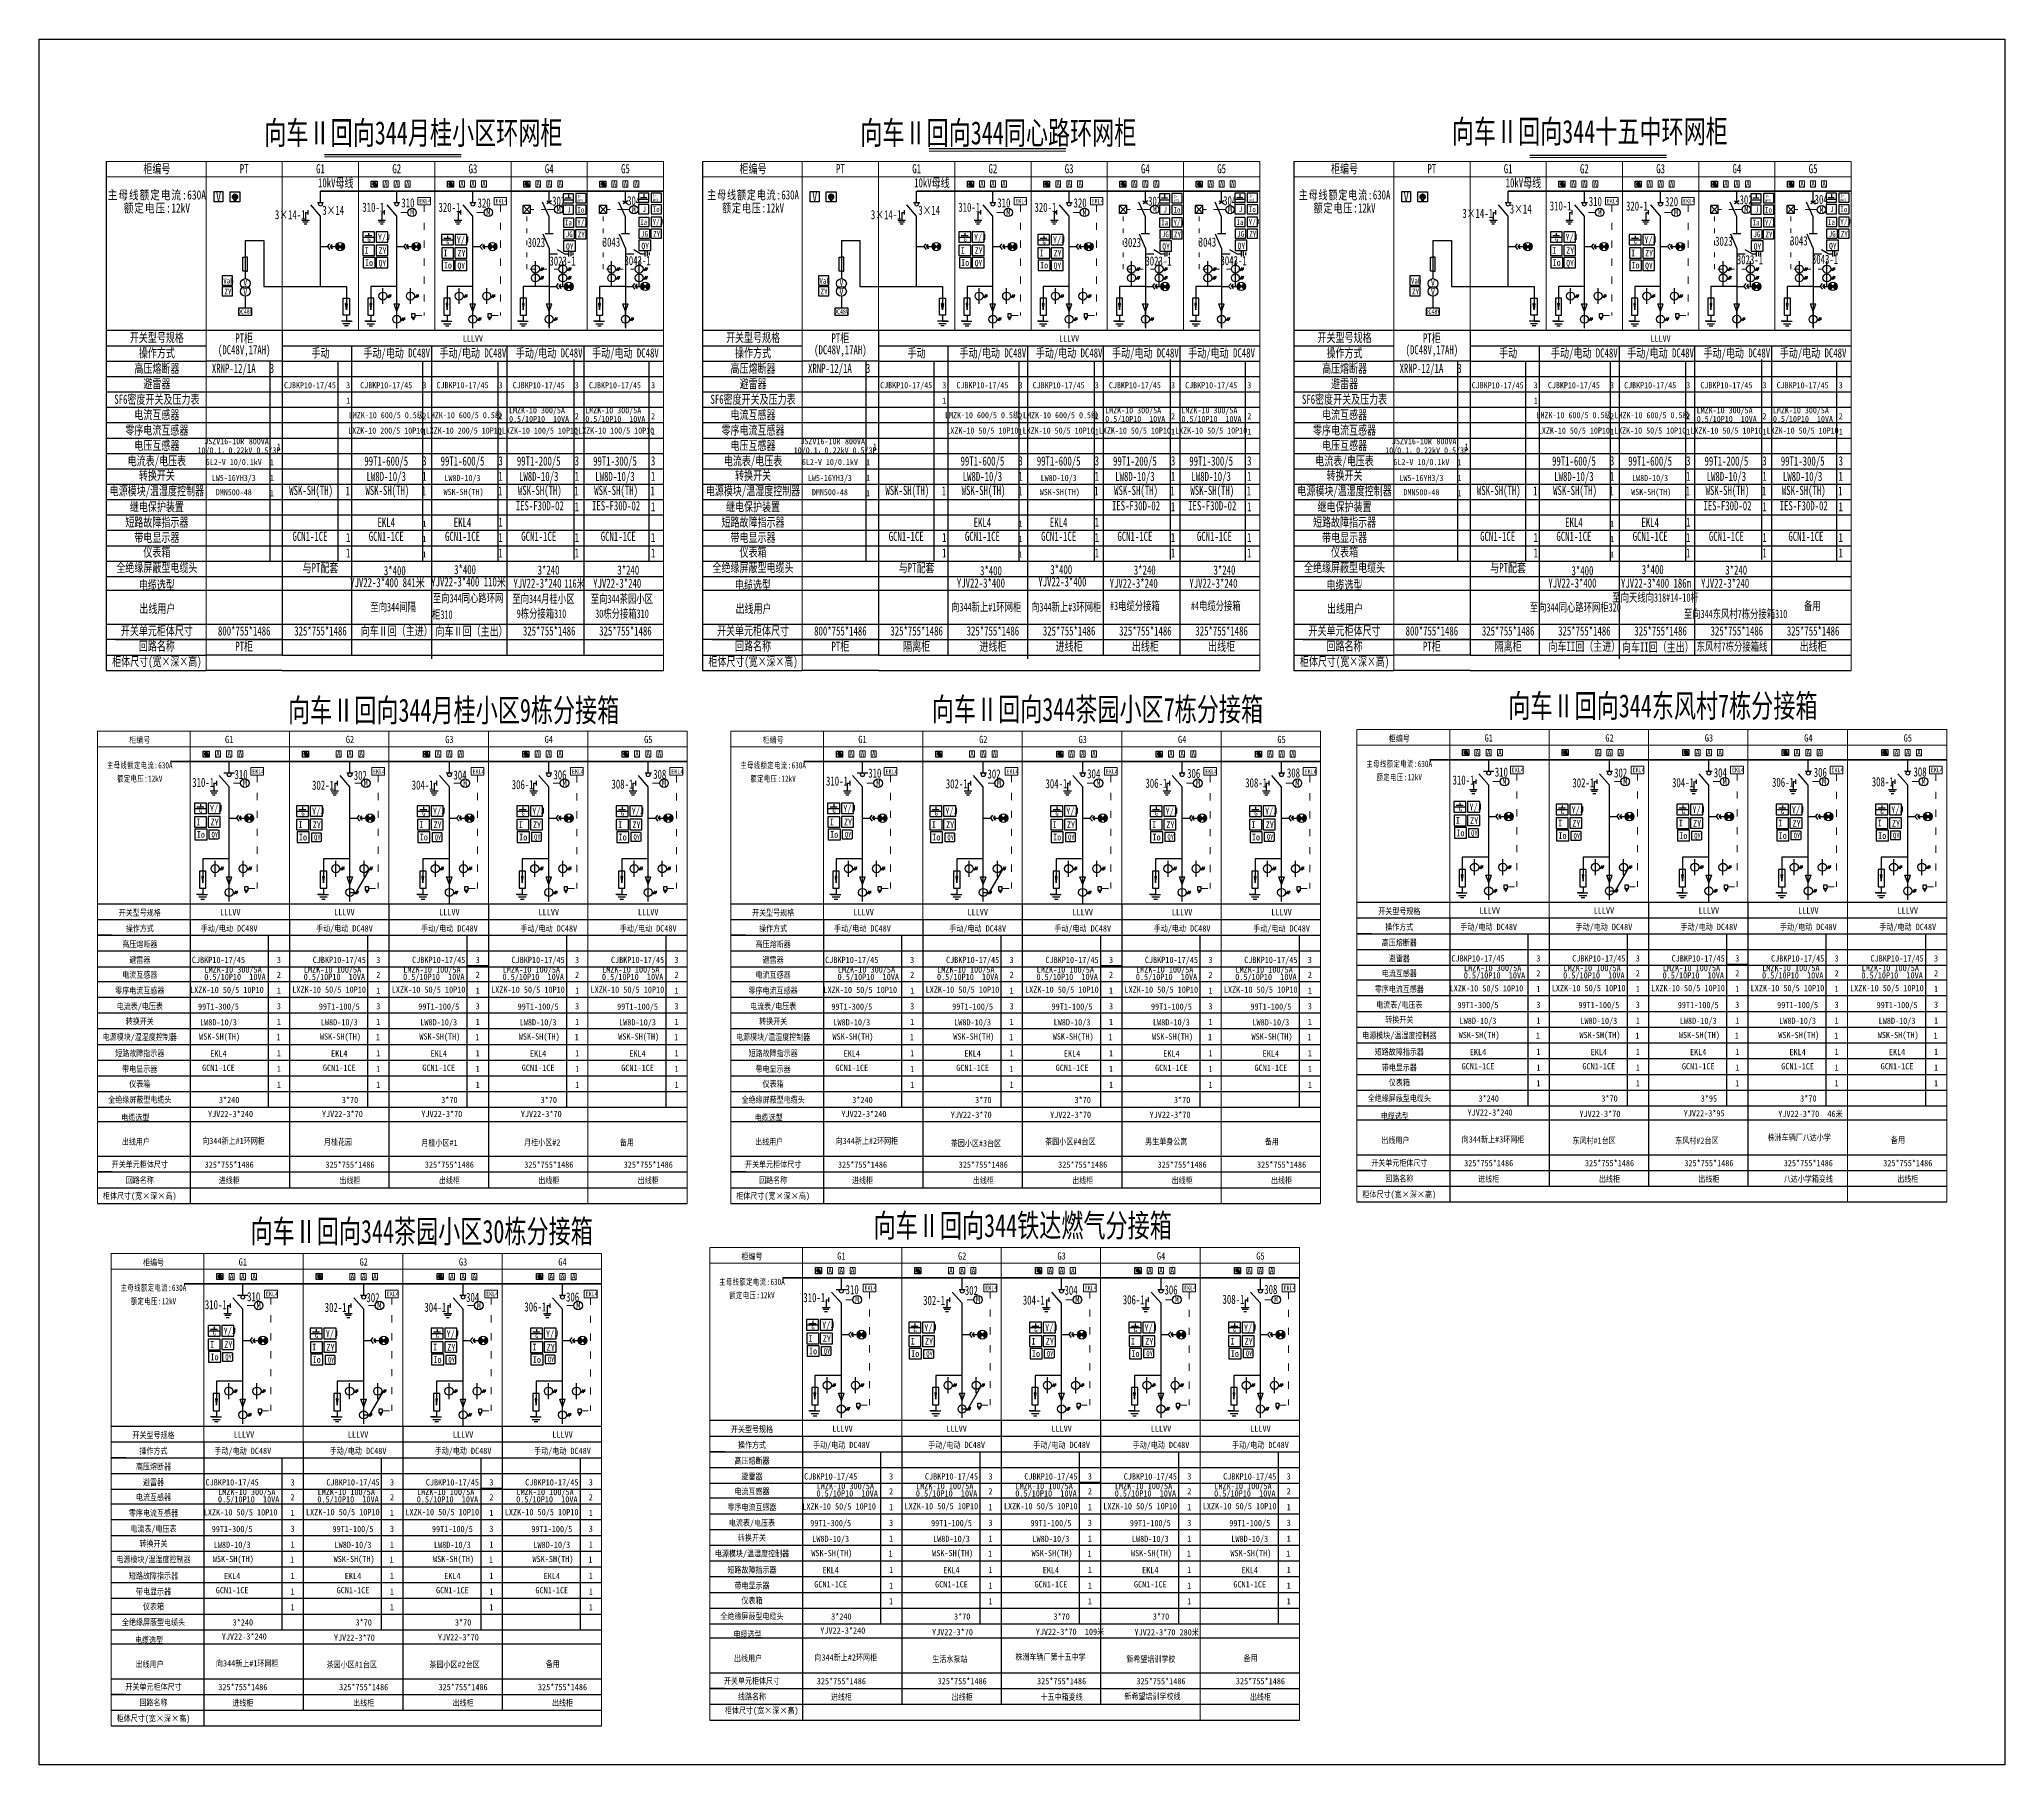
# Model space of a CAD drawing. Extents: x 613 to 1935, y 525 to 1195.
# Drawn here: x 613 to 1377, y 525 to 1195 of the extents above; entities that cross this region are included whole.
import ezdxf
from ezdxf.enums import TextEntityAlignment as Align

# ---------------------------------------------------------------- set-up
doc = ezdxf.new("R2010")
doc.units = 0
doc.header["$LTSCALE"] = 0.774411
doc.linetypes.add('ACAD_ISO03W100', pattern=[30, 12, -18])
doc.linetypes.add('HIDDEN', pattern=[0.375, 0.25, -0.125])
doc.layers.get('0').update_dxf_attribs({"linetype": 'CONTINUOUS'})
for name, color, linetype in [('1', 7, 'CONTINUOUS'), ('2', 2, 'CONTINUOUS'), ('4', 6, 'CONTINUOUS'), ('TEXT', 3, 'CONTINUOUS')]:
    doc.layers.add(name, color=color, linetype=linetype)
for name, color, linetype, lineweight in [('粗实线', 7, 'CONTINUOUS', 30), ('细实线', 5, 'CONTINUOUS', 15), ('细室线', 4, 'CONTINUOUS', 9), ('虚线', 3, 'ACAD_ISO03W100', 15)]:
    doc.layers.add(name, color=color, linetype=linetype, lineweight=lineweight)
doc.styles.add('DXFS', font='', dxfattribs={"width": 0.7})
doc.styles.add('HZ', font='')
doc.styles.add('st', font='', dxfattribs={"width": 0.75, "height": 3})
doc.styles.add('宋体', font='')
doc.styles.get('DXFS').set_extended_font_data('FangSong_GB2312')
doc.styles.get('HZ').set_extended_font_data('SimSun')
doc.styles.get('st').set_extended_font_data('SimSun')
doc.styles.get('宋体').set_extended_font_data('SimSun')

msp = doc.modelspace()

# ---------------------------------------------------------------- texts
at = {"color": 0, "style": 'HZ'}
for s, height, width, p in [('柜编号', 3.572, 0.7, (658.32, 1143.2)), ('PT', 3.572, 0.7, (692.28, 1143.2)), ('G1', 3.572, 0.7, (721.93, 1143.2)), ('G2', 3.572, 0.7, (751.57, 1143.2)), ('G3', 3.572, 0.7, (781.21, 1143.2)), ('G4', 3.572, 0.7, (810.86, 1143.2)), ('G5', 3.572, 0.7, (840.5, 1143.2)), ('柜编号', 3.572, 0.7, (890.12, 1143.2)), ('PT', 3.572, 0.7, (924.08, 1143.2)), ('G1', 3.572, 0.7, (953.72, 1143.2)), ('G2', 3.572, 0.7, (983.37, 1143.2)), ('G3', 3.572, 0.7, (1013.01, 1143.2)), ('G4', 3.572, 0.7, (1042.66, 1143.2)), ('G5', 3.572, 0.7, (1072.3, 1143.2)), ('柜编号', 3.572, 0.7, (1120.1, 1143.2)), ('PT', 3.572, 0.7, (1154.05, 1143.2)), ('G1', 3.572, 0.7, (1183.7, 1143.2)), ('G2', 3.572, 0.7, (1213.34, 1143.2)), ('G3', 3.572, 0.7, (1242.99, 1143.2)), ('G4', 3.572, 0.7, (1272.63, 1143.2)), ('G5', 3.572, 0.7, (1302.27, 1143.2)), ('10kV母线', 3.572, 0.7, (727.87, 1137.74)), ('A', 2.11, 0.8, (747.3, 1137.98)), ('A', 2.11, 0.8, (751.57, 1137.98)), ('A', 2.11, 0.8, (755.84, 1137.98)), ('A', 2.11, 0.8, (776.94, 1137.98)), ('A', 2.11, 0.8, (781.21, 1137.98)), ('A', 2.11, 0.8, (785.49, 1137.98)), ('A', 2.11, 0.8, (806.59, 1137.98)), ('A', 2.11, 0.8, (810.86, 1137.98)), ('A', 2.11, 0.8, (815.13, 1137.98)), ('A', 2.11, 0.8, (836.23, 1137.98)), ('A', 2.11, 0.8, (840.5, 1137.98)), ('A', 2.11, 0.8, (844.78, 1137.98)), ('10kV母线', 3.572, 0.7, (959.66, 1137.74)), ('A', 2.11, 0.8, (979.1, 1137.98)), ('A', 2.11, 0.8, (983.37, 1137.98)), ('A', 2.11, 0.8, (987.64, 1137.98)), ('A', 2.11, 0.8, (1008.74, 1137.98)), ('A', 2.11, 0.8, (1013.01, 1137.98)), ('A', 2.11, 0.8, (1017.29, 1137.98)), ('A', 2.11, 0.8, (1038.38, 1137.98)), ('A', 2.11, 0.8, (1042.66, 1137.98)), ('A', 2.11, 0.8, (1046.93, 1137.98)), ('A', 2.11, 0.8, (1068.03, 1137.98)), ('A', 2.11, 0.8, (1072.3, 1137.98)), ('A', 2.11, 0.8, (1076.57, 1137.98)), ('10kV母线', 3.572, 0.7, (1189.64, 1137.74)), ('A', 2.11, 0.8, (1209.07, 1137.98)), ('A', 2.11, 0.8, (1213.34, 1137.98)), ('A', 2.11, 0.8, (1217.61, 1137.98)), ('A', 2.11, 0.8, (1238.71, 1137.98)), ('A', 2.11, 0.8, (1242.99, 1137.98)), ('A', 2.11, 0.8, (1247.26, 1137.98)), ('A', 2.11, 0.8, (1268.36, 1137.98)), ('A', 2.11, 0.8, (1272.63, 1137.98)), ('A', 2.11, 0.8, (1276.9, 1137.98)), ('A', 2.11, 0.8, (1298, 1137.98)), ('A', 2.11, 0.8, (1302.27, 1137.98)), ('A', 2.11, 0.8, (1306.55, 1137.98)), ('V', 3.57, 0.8, (682.3, 1132.35)), ('310-1', 3.572, 0.7, (742.44, 1128.23)), ('310', 3.572, 0.7, (755.91, 1129.94)), ('320-1', 3.572, 0.7, (772.07, 1128.19)), ('320', 3.572, 0.7, (785.55, 1129.9)), ('302', 3.572, 0.7, (814.53, 1130.61)), ('304', 3.572, 0.7, (843.72, 1130.76)), ('V', 3.57, 0.8, (914.09, 1132.35)), ('310-1', 3.572, 0.7, (974.16, 1128.24)), ('310', 3.572, 0.7, (987.63, 1129.95)), ('320-1', 3.572, 0.7, (1003.79, 1128.2)), ('320', 3.572, 0.7, (1017.27, 1129.91)), ('302', 3.572, 0.7, (1046.25, 1130.61)), ('304', 3.572, 0.7, (1075.44, 1130.76)), ('V', 3.57, 0.8, (1144.07, 1132.35)), ('3×14', 3.572, 0.7, (1188.59, 1127.57)), ('310-1', 3.572, 0.7, (1204.13, 1128.75)), ('310', 3.572, 0.7, (1217.6, 1130.46)), ('320-1', 3.572, 0.7, (1233.77, 1128.7)), ('320', 3.572, 0.7, (1247.24, 1130.42)), ('302', 3.572, 0.7, (1276.23, 1131.12)), ('304', 3.572, 0.7, (1305.41, 1131.27)), ('3×14-1', 3.572, 0.7, (710.17, 1125.34)), ('3×14', 3.572, 0.7, (726.89, 1127.05)), ('3×14-1', 3.572, 0.7, (941.89, 1125.35)), ('3×14', 3.572, 0.7, (958.61, 1127.06)), ('3×14-1', 3.572, 0.7, (1171.86, 1125.85)), ('3023', 3.572, 0.7, (805.87, 1114.52)), ('3043', 3.572, 0.7, (835.06, 1114.67)), ('3023', 3.572, 0.7, (1037.59, 1114.53)), ('3043', 3.572, 0.7, (1066.78, 1114.67)), ('3023', 3.572, 0.7, (1267.57, 1115.03)), ('3043', 3.572, 0.7, (1296.75, 1115.18)), ('3023-1', 3.572, 0.7, (816.03, 1107.33)), ('3043-1', 3.572, 0.7, (845.22, 1107.48)), ('3023-1', 3.572, 0.7, (1047.75, 1107.34)), ('3043-1', 3.572, 0.7, (1076.94, 1107.49)), ('3023-1', 3.572, 0.7, (1277.72, 1107.84)), ('3043-1', 3.572, 0.7, (1306.91, 1107.99)), ('开关型号规格', 3.572, 0.7, (658.32, 1077.59)), ('PT柜', 3.572, 0.7, (692.28, 1077.39)), ('LLLVV', 2.381, 0.8, (781.21, 1077.8)), ('开关型号规格', 3.572, 0.7, (890.12, 1077.59)), ('PT柜', 3.572, 0.7, (924.08, 1077.39)), ('LLLVV', 2.381, 0.8, (1013.01, 1077.8)), ('开关型号规格', 3.572, 0.7, (1120.1, 1077.59)), ('PT柜', 3.572, 0.7, (1154.05, 1077.39)), ('LLLVV', 2.381, 0.8, (1242.99, 1077.8)), ('操作方式', 3.572, 0.7, (658.32, 1071.61)), ('(DC48V,17AH)', 3.5721, 0.7, (692.28, 1072.82)), ('手动', 3.572, 0.7, (721.93, 1071.61)), ('手动/电动 DC48V', 3.5721, 0.7, (751.57, 1071.61)), ('手动/电动 DC48V', 3.5721, 0.7, (781.21, 1071.61)), ('手动/电动 DC48V', 3.5721, 0.7, (810.86, 1071.61)), ('手动/电动 DC48V', 3.5721, 0.7, (840.5, 1071.61)), ('操作方式', 3.572, 0.7, (890.12, 1071.61)), ('(DC48V,17AH)', 3.5721, 0.7, (924.08, 1072.82)), ('手动', 3.572, 0.7, (953.72, 1071.61)), ('手动/电动 DC48V', 3.5721, 0.7, (983.37, 1071.61)), ('手动/电动 DC48V', 3.5721, 0.7, (1013.01, 1071.61)), ('手动/电动 DC48V', 3.5721, 0.7, (1042.66, 1071.61)), ('手动/电动 DC48V', 3.5721, 0.7, (1072.3, 1071.61)), ('操作方式', 3.572, 0.7, (1120.1, 1071.61)), ('(DC48V,17AH)', 3.5721, 0.7, (1154.05, 1072.82)), ('手动', 3.572, 0.7, (1183.7, 1071.61)), ('手动/电动 DC48V', 3.5721, 0.7, (1213.34, 1071.61)), ('手动/电动 DC48V', 3.5721, 0.7, (1242.99, 1071.61)), ('手动/电动 DC48V', 3.5721, 0.7, (1272.63, 1071.61)), ('手动/电动 DC48V', 3.5721, 0.7, (1302.27, 1071.61)), ('高压熔断器', 3.572, 0.7, (658.32, 1065.63)), ('避雷器', 3.572, 0.7, (658.32, 1059.65)), ('XRNP-12/1A', 3.572, 0.7, (688.22, 1065.63)), ('3', 3.57, 0.7, (703.04, 1065.63)), ('CJBKP10-17/45', 2.3814, 0.8, (717.86, 1059.65)), ('CJBKP10-17/45', 2.3814, 0.8, (747.5, 1059.65)), ('CJBKP10-17/45', 2.3814, 0.8, (777.15, 1059.65)), ('CJBKP10-17/45', 2.3814, 0.8, (806.79, 1059.65)), ('CJBKP10-17/45', 2.3814, 0.8, (836.44, 1059.65)), ('高压熔断器', 3.572, 0.7, (890.12, 1065.63)), ('避雷器', 3.572, 0.7, (890.12, 1059.65)), ('XRNP-12/1A', 3.572, 0.7, (920.01, 1065.63)), ('3', 3.57, 0.7, (934.84, 1065.63)), ('CJBKP10-17/45', 2.3814, 0.8, (949.66, 1059.65)), ('CJBKP10-17/45', 2.3814, 0.8, (979.3, 1059.65)), ('CJBKP10-17/45', 2.3814, 0.8, (1008.95, 1059.65)), ('CJBKP10-17/45', 2.3814, 0.8, (1038.59, 1059.65)), ('CJBKP10-17/45', 2.3814, 0.8, (1068.24, 1059.65)), ('高压熔断器', 3.572, 0.7, (1120.1, 1065.63)), ('避雷器', 3.572, 0.7, (1120.1, 1059.65)), ('XRNP-12/1A', 3.572, 0.7, (1149.99, 1065.63)), ('3', 3.57, 0.7, (1164.81, 1065.63)), ('CJBKP10-17/45', 2.3814, 0.8, (1179.63, 1059.65)), ('CJBKP10-17/45', 2.3814, 0.8, (1209.28, 1059.65)), ('CJBKP10-17/45', 2.3814, 0.8, (1238.92, 1059.65)), ('CJBKP10-17/45', 2.3814, 0.8, (1268.56, 1059.65)), ('CJBKP10-17/45', 2.3814, 0.8, (1298.21, 1059.65)), ('SF6密度开关及压力表', 3.5721, 0.7, (658.32, 1053.59)), ('3', 2.38, 0.8, (732.68, 1059.65)), ('1', 2.38, 0.8, (732.68, 1053.67)), ('3', 2.38, 0.8, (762.33, 1059.65)), ('3', 2.38, 0.8, (791.97, 1059.65)), ('3', 2.38, 0.8, (821.61, 1059.65)), ('3', 2.38, 0.8, (851.26, 1059.65)), ('SF6密度开关及压力表', 3.5721, 0.7, (890.12, 1053.59)), ('3', 2.38, 0.8, (964.48, 1059.65)), ('1', 2.38, 0.8, (964.48, 1053.67)), ('3', 2.38, 0.8, (994.12, 1059.65)), ('3', 2.38, 0.8, (1023.77, 1059.65)), ('3', 2.38, 0.8, (1053.41, 1059.65)), ('3', 2.38, 0.8, (1083.06, 1059.65)), ('SF6密度开关及压力表', 3.5721, 0.7, (1120.1, 1053.59)), ('3', 2.38, 0.8, (1194.45, 1059.65)), ('1', 2.38, 0.8, (1194.45, 1053.67)), ('3', 2.38, 0.8, (1224.1, 1059.65)), ('3', 2.38, 0.8, (1253.74, 1059.65)), ('3', 2.38, 0.8, (1283.39, 1059.65)), ('3', 2.38, 0.8, (1313.03, 1059.65)), ('电流互感器', 3.572, 0.7, (658.32, 1047.61)), ('LMZK-10 600/5 0.5级', 2.3814, 0.8, (747.5, 1048.01)), ('2', 2.38, 0.8, (762.33, 1047.61)), ('LMZK-10 600/5 0.5级', 2.3814, 0.8, (777.84, 1048.01)), ('2', 2.38, 0.8, (791.97, 1047.61)), (' 0.5/10P10  10VA', 2.3814, 0.8, (806.14, 1046.51)), ('LMZK-10 300/5A', 2.3814, 0.8, (806.11, 1049.89)), ('2', 2.38, 0.8, (821.61, 1047.61)), (' 0.5/10P10  10VA', 2.3814, 0.8, (835.79, 1046.51)), ('LMZK-10 300/5A', 2.3814, 0.8, (835.76, 1049.89)), ('2', 2.38, 0.8, (851.26, 1047.61)), ('电流互感器', 3.572, 0.7, (890.12, 1047.61)), ('LMZK-10 600/5 0.5级', 2.3814, 0.8, (979.3, 1048.01)), ('2', 2.38, 0.8, (994.12, 1047.61)), ('LMZK-10 600/5 0.5级', 2.3814, 0.8, (1009.64, 1048.01)), ('2', 2.38, 0.8, (1023.77, 1047.61)), (' 0.5/10P10  10VA', 2.3814, 0.8, (1037.94, 1046.51)), ('LMZK-10 300/5A', 2.3814, 0.8, (1037.91, 1049.89)), ('2', 2.38, 0.8, (1053.41, 1047.61)), (' 0.5/10P10  10VA', 2.3814, 0.8, (1067.59, 1046.51)), ('LMZK-10 300/5A', 2.3814, 0.8, (1067.56, 1049.89)), ('2', 2.38, 0.8, (1083.06, 1047.61)), ('电流互感器', 3.572, 0.7, (1120.1, 1047.61)), ('LMZK-10 600/5 0.5级', 2.3814, 0.8, (1209.28, 1048.01)), ('2', 2.38, 0.8, (1224.1, 1047.61)), ('LMZK-10 600/5 0.5级', 2.3814, 0.8, (1239.62, 1048.01)), ('2', 2.38, 0.8, (1253.74, 1047.61)), (' 0.5/10P10  10VA', 2.3814, 0.8, (1267.92, 1046.51)), ('LMZK-10 300/5A', 2.3814, 0.8, (1267.88, 1049.89)), ('2', 2.38, 0.8, (1283.39, 1047.61)), (' 0.5/10P10  10VA', 2.3814, 0.8, (1297.56, 1046.51)), ('LMZK-10 300/5A', 2.3814, 0.8, (1297.53, 1049.89)), ('2', 2.38, 0.8, (1313.03, 1047.61)), ('零序电流互感器', 3.572, 0.7, (658.32, 1041.63)), ('电压互感器', 3.572, 0.7, (658.32, 1035.65)), ('JSZV16-10R ', 2.3814, 0.8, (685.3, 1037.9)), ('800VA', 2.381, 0.8, (697.95, 1037.84)), ('LXZK-10 200/5 10P10', 2.3814, 0.8, (747.5, 1042.03)), ('1', 2.38, 0.8, (762.33, 1041.63)), ('LXZK-10 200/5 10P10', 2.3814, 0.8, (777.63, 1042.03)), ('1', 2.38, 0.8, (791.97, 1041.63)), ('LXZK-10 100/5 10P10', 2.3814, 0.8, (807.27, 1042.03)), ('1', 2.38, 0.8, (821.61, 1041.63)), ('LXZK-10 100/5 10P10', 2.3814, 0.8, (836.91, 1042.03)), ('1', 2.38, 0.8, (851.26, 1041.63)), ('零序电流互感器', 3.572, 0.7, (890.12, 1041.63)), ('电压互感器', 3.572, 0.7, (890.12, 1035.65)), ('JSZV16-10R ', 2.3814, 0.8, (917.1, 1037.9)), ('800VA', 2.381, 0.8, (929.75, 1037.84)), ('LXZK-10 50/5 10P10', 2.3814, 0.8, (979.3, 1042.03)), ('1', 2.38, 0.8, (994.12, 1041.63)), ('LXZK-10 50/5 10P10', 2.3814, 0.8, (1008.95, 1042.03)), ('1', 2.38, 0.8, (1023.77, 1041.63)), ('LXZK-10 50/5 10P10', 2.3814, 0.8, (1038.59, 1042.03)), ('1', 2.38, 0.8, (1053.41, 1041.63)), ('LXZK-10 50/5 10P10', 2.3814, 0.8, (1068.24, 1042.03)), ('1', 2.38, 0.8, (1083.06, 1041.63)), ('零序电流互感器', 3.572, 0.7, (1120.1, 1041.63)), ('电压互感器', 3.572, 0.7, (1120.1, 1035.65)), ('JSZV16-10R ', 2.3814, 0.8, (1147.07, 1037.9)), ('800VA', 2.381, 0.8, (1159.72, 1037.84)), ('LXZK-10 50/5 10P10', 2.3814, 0.8, (1209.28, 1042.03)), ('1', 2.38, 0.8, (1224.1, 1041.63)), ('LXZK-10 50/5 10P10', 2.3814, 0.8, (1238.92, 1042.03)), ('1', 2.38, 0.8, (1253.74, 1041.63)), ('LXZK-10 50/5 10P10', 2.3814, 0.8, (1268.56, 1042.03)), ('1', 2.38, 0.8, (1283.39, 1041.63)), ('LXZK-10 50/5 10P10', 2.3814, 0.8, (1298.21, 1042.03)), ('1', 2.38, 0.8, (1313.03, 1041.63)), ('电流表/电压表', 3.572, 0.7, (658.32, 1029.67)), ('10/0.1，0.22kV 0.5/3P', 2.3814, 0.8, (690.24, 1034.33)), ('6L2-V 10/0.1kV', 2.3814, 0.8, (688.22, 1029.78)), ('1', 2.38, 0.8, (703.04, 1029.67)), ('1', 2.38, 0.8, (705.71, 1035.83)), ('99T1-600/5', 3.572, 0.7, (747.5, 1029.57)), ('3', 3.57, 0.7, (762.33, 1029.67)), ('99T1-600/5', 3.572, 0.7, (777.15, 1029.57)), ('3', 3.57, 0.7, (791.97, 1029.67)), ('99T1-200/5', 3.572, 0.7, (806.79, 1029.57)), ('3', 3.57, 0.7, (821.61, 1029.67)), ('99T1-300/5', 3.572, 0.7, (836.44, 1029.57)), ('3', 3.57, 0.7, (851.26, 1029.67)), ('电流表/电压表', 3.572, 0.7, (890.12, 1029.67)), ('10/0.1，0.22kV 0.5/3P', 2.3814, 0.8, (922.04, 1034.33)), ('6L2-V 10/0.1kV', 2.3814, 0.8, (920.01, 1029.78)), ('1', 2.38, 0.8, (934.84, 1029.67)), ('1', 2.38, 0.8, (937.51, 1035.83)), ('99T1-600/5', 3.572, 0.7, (979.3, 1029.57)), ('3', 3.57, 0.7, (994.12, 1029.67)), ('99T1-600/5', 3.572, 0.7, (1008.95, 1029.57)), ('3', 3.57, 0.7, (1023.77, 1029.67)), ('99T1-200/5', 3.572, 0.7, (1038.59, 1029.57)), ('3', 3.57, 0.7, (1053.41, 1029.67)), ('99T1-300/5', 3.572, 0.7, (1068.24, 1029.57)), ('3', 3.57, 0.7, (1083.06, 1029.67)), ('电流表/电压表', 3.572, 0.7, (1120.1, 1029.67)), ('10/0.1，0.22kV 0.5/3P', 2.3814, 0.8, (1152.02, 1034.33)), ('6L2-V 10/0.1kV', 2.3814, 0.8, (1149.99, 1029.78)), ('1', 2.38, 0.8, (1164.81, 1029.67)), ('1', 2.38, 0.8, (1167.48, 1035.83)), ('99T1-600/5', 3.572, 0.7, (1209.28, 1029.57)), ('3', 3.57, 0.7, (1224.1, 1029.67)), ('99T1-600/5', 3.572, 0.7, (1238.92, 1029.57)), ('3', 3.57, 0.7, (1253.74, 1029.67)), ('99T1-200/5', 3.572, 0.7, (1268.56, 1029.57)), ('3', 3.57, 0.7, (1283.39, 1029.67)), ('99T1-300/5', 3.572, 0.7, (1298.21, 1029.57)), ('3', 3.57, 0.7, (1313.03, 1029.67)), ('转换开关', 3.572, 0.7, (658.32, 1024)), ('LW5-16YH3/3', 2.3814, 0.8, (688.22, 1023.59)), ('1', 2.38, 0.8, (703.04, 1023.69)), ('LW8D-10/3', 3.572, 0.7, (747.5, 1023.59)), ('1', 3.57, 0.7, (762.33, 1023.69)), ('LW8D-10/3', 2.381, 0.8, (777.15, 1023.59)), ('1', 3.57, 0.7, (791.97, 1023.69)), ('LW8D-10/3', 3.572, 0.7, (806.79, 1023.59)), ('1', 3.57, 0.7, (821.61, 1023.69)), ('LW8D-10/3', 3.572, 0.7, (836.44, 1023.59)), ('1', 3.57, 0.7, (851.26, 1023.69)), ('转换开关', 3.572, 0.7, (890.12, 1024)), ('LW5-16YH3/3', 2.3814, 0.8, (920.01, 1023.59)), ('1', 2.38, 0.8, (934.84, 1023.69)), ('LW8D-10/3', 3.572, 0.7, (979.3, 1023.59)), ('1', 3.57, 0.7, (994.12, 1023.69)), ('LW8D-10/3', 2.381, 0.8, (1008.95, 1023.59)), ('1', 3.57, 0.7, (1023.77, 1023.69)), ('LW8D-10/3', 3.572, 0.7, (1038.59, 1023.59)), ('1', 3.57, 0.7, (1053.41, 1023.69)), ('LW8D-10/3', 3.572, 0.7, (1068.24, 1023.59)), ('1', 3.57, 0.7, (1083.06, 1023.69)), ('转换开关', 3.572, 0.7, (1120.1, 1024)), ('LW5-16YH3/3', 2.3814, 0.8, (1149.99, 1023.59)), ('1', 2.38, 0.8, (1164.81, 1023.69)), ('LW8D-10/3', 3.572, 0.7, (1209.28, 1023.59)), ('1', 3.57, 0.7, (1224.1, 1023.69)), ('LW8D-10/3', 2.381, 0.8, (1238.92, 1023.59)), ('1', 3.57, 0.7, (1253.74, 1023.69)), ('LW8D-10/3', 3.572, 0.7, (1268.56, 1023.59)), ('1', 3.57, 0.7, (1283.39, 1023.69)), ('LW8D-10/3', 3.572, 0.7, (1298.21, 1023.59)), ('1', 3.57, 0.7, (1313.03, 1023.69)), ('电源模块/温湿度控制器', 3.5721, 0.7, (658.32, 1018.02)), ('DMN500-48', 2.381, 0.8, (688.22, 1018.06)), ('1', 2.38, 0.8, (703.04, 1017.71)), ('WSK-SH(TH)', 3.572, 0.7, (718.29, 1018.18)), ('1', 3.57, 0.7, (732.52, 1017.98)), ('WSK-SH(TH)', 3.572, 0.7, (747.93, 1018.18)), ('1', 3.57, 0.7, (762.16, 1017.98)), ('WSK-SH(TH)', 2.381, 0.8, (777.58, 1018.18)), ('1', 3.57, 0.7, (791.81, 1017.98)), ('WSK-SH(TH)', 3.572, 0.7, (807.22, 1018.18)), ('1', 3.57, 0.7, (821.45, 1017.98)), ('WSK-SH(TH)', 3.572, 0.7, (836.87, 1018.18)), ('1', 3.57, 0.7, (851.1, 1017.98)), ('电源模块/温湿度控制器', 3.5721, 0.7, (890.12, 1018.02)), ('DMN500-48', 2.381, 0.8, (920.01, 1018.06)), ('1', 2.38, 0.8, (934.84, 1017.71)), ('WSK-SH(TH)', 3.572, 0.7, (950.09, 1018.18)), ('1', 3.57, 0.7, (964.32, 1017.98)), ('WSK-SH(TH)', 3.572, 0.7, (979.73, 1018.18)), ('1', 3.57, 0.7, (993.96, 1017.98)), ('WSK-SH(TH)', 2.381, 0.8, (1009.38, 1018.18)), ('1', 3.57, 0.7, (1023.61, 1017.98)), ('WSK-SH(TH)', 3.572, 0.7, (1039.02, 1018.18)), ('1', 3.57, 0.7, (1053.25, 1017.98)), ('WSK-SH(TH)', 3.572, 0.7, (1068.67, 1018.18)), ('1', 3.57, 0.7, (1082.89, 1017.98)), ('电源模块/温湿度控制器', 3.5721, 0.7, (1120.1, 1018.02)), ('DMN500-48', 2.381, 0.8, (1149.99, 1018.06)), ('1', 2.38, 0.8, (1164.81, 1017.71)), ('WSK-SH(TH)', 3.572, 0.7, (1180.06, 1018.18)), ('1', 3.57, 0.7, (1194.29, 1017.98)), ('WSK-SH(TH)', 3.572, 0.7, (1209.71, 1018.18)), ('1', 3.57, 0.7, (1223.94, 1017.98)), ('WSK-SH(TH)', 2.381, 0.8, (1239.35, 1018.18)), ('1', 3.57, 0.7, (1253.58, 1017.98)), ('WSK-SH(TH)', 3.572, 0.7, (1268.99, 1018.18)), ('1', 3.57, 0.7, (1283.22, 1017.98)), ('WSK-SH(TH)', 3.572, 0.7, (1298.64, 1018.18)), ('1', 3.57, 0.7, (1312.87, 1017.98)), ('短路故障指示器', 3.572, 0.7, (658.32, 1005.84)), ('继电保护装置', 3.572, 0.7, (658.32, 1011.82)), ('EKL4', 3.572, 0.7, (747.5, 1005.73)), ('EKL4', 3.572, 0.7, (777.15, 1005.73)), ('1', 3.57, 0.7, (791.97, 1005.84)), ('IES-F30D-02', 3.5721, 0.7, (807.22, 1012.2)), ('1', 3.57, 0.7, (821.61, 1011.82)), ('IES-F30D-02', 3.5721, 0.7, (836.87, 1012.2)), ('1', 3.57, 0.7, (851.26, 1011.82)), ('短路故障指示器', 3.572, 0.7, (890.12, 1005.84)), ('继电保护装置', 3.572, 0.7, (890.12, 1011.82)), ('EKL4', 3.572, 0.7, (979.3, 1005.73)), ('EKL4', 3.572, 0.7, (1008.95, 1005.73)), ('1', 3.57, 0.7, (1023.77, 1005.84)), ('IES-F30D-02', 3.5721, 0.7, (1039.02, 1012.2)), ('1', 3.57, 0.7, (1053.41, 1011.82)), ('IES-F30D-02', 3.5721, 0.7, (1068.67, 1012.2)), ('1', 3.57, 0.7, (1083.06, 1011.82)), ('短路故障指示器', 3.572, 0.7, (1120.1, 1005.84)), ('继电保护装置', 3.572, 0.7, (1120.1, 1011.82)), ('EKL4', 3.572, 0.7, (1209.28, 1005.73)), ('EKL4', 3.572, 0.7, (1238.92, 1005.73)), ('1', 3.57, 0.7, (1253.74, 1005.84)), ('IES-F30D-02', 3.5721, 0.7, (1268.99, 1012.2)), ('1', 3.57, 0.7, (1283.39, 1011.82)), ('IES-F30D-02', 3.5721, 0.7, (1298.64, 1012.2)), ('1', 3.57, 0.7, (1313.03, 1011.82)), ('带电显示器', 3.572, 0.7, (658.32, 999.86)), ('GCN1-1CE', 3.572, 0.7, (717.86, 1000.32)), ('1', 3.57, 0.7, (732.68, 999.86)), ('GCN1-1CE', 3.572, 0.7, (747.5, 1000.32)), ('1', 2.38, 0.8, (762.33, 1005.84)), ('1', 2.38, 0.8, (762.33, 999.86)), ('GCN1-1CE', 3.572, 0.7, (777.15, 1000.32)), ('1', 3.57, 0.7, (791.97, 999.86)), ('GCN1-1CE', 3.572, 0.7, (806.79, 1000.32)), ('1', 3.57, 0.7, (821.61, 999.86)), ('GCN1-1CE', 3.572, 0.7, (837.71, 1000.32)), ('1', 3.57, 0.7, (851.26, 999.86)), ('带电显示器', 3.572, 0.7, (890.12, 999.86)), ('GCN1-1CE', 3.572, 0.7, (949.66, 1000.32)), ('1', 3.57, 0.7, (964.48, 999.86)), ('GCN1-1CE', 3.572, 0.7, (979.3, 1000.32)), ('1', 2.38, 0.8, (994.12, 1005.84)), ('1', 2.38, 0.8, (994.12, 999.86)), ('GCN1-1CE', 3.572, 0.7, (1008.95, 1000.32)), ('1', 3.57, 0.7, (1023.77, 999.86)), ('GCN1-1CE', 3.572, 0.7, (1038.59, 1000.32)), ('1', 3.57, 0.7, (1053.41, 999.86)), ('GCN1-1CE', 3.572, 0.7, (1069.5, 1000.32)), ('1', 3.57, 0.7, (1083.06, 999.86)), ('带电显示器', 3.572, 0.7, (1120.1, 999.86)), ('GCN1-1CE', 3.572, 0.7, (1179.63, 1000.32)), ('1', 3.57, 0.7, (1194.45, 999.86)), ('GCN1-1CE', 3.572, 0.7, (1209.28, 1000.32)), ('1', 2.38, 0.8, (1224.1, 1005.84)), ('1', 2.38, 0.8, (1224.1, 999.86)), ('GCN1-1CE', 3.572, 0.7, (1238.92, 1000.32)), ('1', 3.57, 0.7, (1253.74, 999.86)), ('GCN1-1CE', 3.572, 0.7, (1268.56, 1000.32)), ('1', 3.57, 0.7, (1283.39, 999.86)), ('GCN1-1CE', 3.572, 0.7, (1299.48, 1000.32)), ('1', 3.57, 0.7, (1313.03, 999.86)), ('仪表箱', 3.572, 0.7, (658.32, 994.18)), ('1', 3.57, 0.7, (732.68, 993.88)), ('1', 2.38, 0.8, (762.33, 993.88)), ('1', 3.57, 0.7, (791.97, 993.88)), ('1', 3.57, 0.7, (821.61, 993.88)), ('1', 3.57, 0.7, (851.26, 993.88)), ('仪表箱', 3.572, 0.7, (890.12, 994.18)), ('1', 3.57, 0.7, (964.48, 993.88)), ('1', 2.38, 0.8, (994.12, 993.88)), ('1', 3.57, 0.7, (1023.77, 993.88)), ('1', 3.57, 0.7, (1053.41, 993.88)), ('1', 3.57, 0.7, (1083.06, 993.88)), ('仪表箱', 3.572, 0.7, (1120.1, 994.18)), ('1', 3.57, 0.7, (1194.45, 993.88)), ('1', 2.38, 0.8, (1224.1, 993.88)), ('1', 3.57, 0.7, (1253.74, 993.88)), ('1', 3.57, 0.7, (1283.39, 993.88)), ('1', 3.57, 0.7, (1313.03, 993.88)), ('全绝缘屏蔽型电缆头', 3.572, 0.7, (658.32, 988.21)), ('与PT配套', 3.572, 0.7, (721.93, 988.11)), ('3*400', 3.572, 0.7, (750.83, 986.99)), ('3*400', 3.572, 0.7, (778.15, 987.41)), ('3*240', 3.572, 0.7, (810.61, 987.22)), ('3*240', 3.572, 0.7, (841.61, 987.22)), ('全绝缘屏蔽型电缆头', 3.572, 0.7, (890.12, 988.21)), ('与PT配套', 3.572, 0.7, (953.72, 988.11)), ('3*400', 3.572, 0.7, (982.63, 986.99)), ('3*400', 3.572, 0.7, (1009.95, 987.41)), ('3*240', 3.572, 0.7, (1042.41, 987.22)), ('3*240', 3.572, 0.7, (1073.41, 987.22)), ('全绝缘屏蔽型电缆头', 3.572, 0.7, (1120.1, 988.21)), ('与PT配套', 3.572, 0.7, (1183.7, 988.11)), ('3*400', 3.572, 0.7, (1212.6, 986.99)), ('3*400', 3.572, 0.7, (1239.92, 987.41)), ('3*240', 3.572, 0.7, (1272.38, 987.22)), ('开关单元柜体尺寸', 3.572, 0.7, (658.32, 963.65)), ('800*755*1486', 3.5721, 0.7, (692.28, 963.55)), ('325*755*1486', 3.5721, 0.7, (721.93, 963.55)), ('向车Ⅱ回（主进）', 3.572, 0.7, (751.57, 963.55)), ('向车Ⅱ回（主出）', 3.572, 0.7, (780.68, 963.47)), ('325*755*1486', 3.5721, 0.7, (810.86, 963.55)), ('325*755*1486', 3.5721, 0.7, (840.5, 963.55)), ('开关单元柜体尺寸', 3.572, 0.7, (890.12, 963.65)), ('800*755*1486', 3.5721, 0.7, (924.08, 963.55)), ('325*755*1486', 3.5721, 0.7, (953.72, 963.55)), ('325*755*1486', 3.5721, 0.7, (983.37, 963.55)), ('325*755*1486', 3.5721, 0.7, (1013.01, 963.55)), ('325*755*1486', 3.5721, 0.7, (1042.66, 963.55)), ('325*755*1486', 3.5721, 0.7, (1072.3, 963.55)), ('开关单元柜体尺寸', 3.572, 0.7, (1120.1, 963.65)), ('800*755*1486', 3.5721, 0.7, (1154.05, 963.55)), ('325*755*1486', 3.5721, 0.7, (1183.7, 963.55)), ('325*755*1486', 3.5721, 0.7, (1213.34, 963.55)), ('325*755*1486', 3.5721, 0.7, (1242.99, 963.55)), ('325*755*1486', 3.5721, 0.7, (1272.63, 963.55)), ('325*755*1486', 3.5721, 0.7, (1302.27, 963.55)), ('柜体尺寸(宽×深×高)', 3.5721, 0.7, (658.32, 951.69)), ('回路名称', 3.572, 0.7, (658.32, 957.67)), ('PT柜', 3.572, 0.7, (692.28, 957.57)), ('柜体尺寸(宽×深×高)', 3.5721, 0.7, (890.12, 951.69)), ('回路名称', 3.572, 0.7, (890.12, 957.67)), ('PT柜', 3.572, 0.7, (924.08, 957.57)), ('隔离柜', 3.572, 0.7, (953.72, 957.57)), ('进线柜', 3.572, 0.7, (983.37, 957.57)), ('进线柜', 3.572, 0.7, (1013.01, 957.57)), ('出线柜', 3.572, 0.7, (1042.66, 957.57)), ('出线柜', 3.572, 0.7, (1072.3, 957.57)), ('柜体尺寸(宽×深×高)', 3.5721, 0.7, (1120.1, 951.69)), ('回路名称', 3.572, 0.7, (1120.1, 957.67)), ('PT柜', 3.572, 0.7, (1154.05, 957.57)), ('隔离柜', 3.572, 0.7, (1183.7, 957.57)), ('向车II回（主进）', 3.572, 0.7, (1213.34, 957.57)), ('向车II回（主出）', 3.572, 0.7, (1241.92, 957.29)), ('出线柜', 3.572, 0.7, (1302.27, 957.57)), ('柜编号', 2.437, 0.8, (1141.39, 922.33)), ('G1', 2.825, 0.8, (1176.14, 922.33)), ('G2', 2.825, 0.8, (1223.12, 922.33)), ('G3', 2.825, 0.8, (1261.77, 922.33)), ('G4', 2.825, 0.8, (1300.42, 922.33)), ('G5', 2.825, 0.8, (1339.08, 922.33)), ('G5', 2.825, 0.8, (1339.08, 922.33)), ('柜编号', 2.437, 0.8, (651.68, 921.74)), ('A', 2.16, 0.8, (682.06, 916.41)), ('G1', 2.825, 0.8, (686.43, 921.74)), ('A', 2.16, 0.8, (686.43, 916.41)), ('A', 2.16, 0.8, (690.8, 916.41)), ('A', 2.16, 0.8, (729.03, 916.41)), ('G2', 2.825, 0.8, (733.4, 921.74)), ('A', 2.16, 0.8, (733.4, 916.41)), ('A', 2.16, 0.8, (737.78, 916.41)), ('A', 2.16, 0.8, (767.69, 916.41)), ('G3', 2.825, 0.8, (772.06, 921.74)), ('A', 2.16, 0.8, (772.06, 916.41)), ('A', 2.16, 0.8, (776.43, 916.41)), ('A', 2.16, 0.8, (806.34, 916.41)), ('G4', 2.825, 0.8, (810.71, 921.74)), ('A', 2.16, 0.8, (810.71, 916.41)), ('A', 2.16, 0.8, (815.08, 916.41)), ('A', 2.16, 0.8, (844.99, 916.41)), ('G5', 2.825, 0.8, (849.37, 921.74)), ('G5', 2.825, 0.8, (849.37, 921.74)), ('A', 2.16, 0.8, (849.37, 916.41)), ('A', 2.16, 0.8, (853.74, 916.41)), ('柜编号', 2.437, 0.8, (897.93, 921.74)), ('A', 2.16, 0.8, (928.3, 916.41)), ('G1', 2.825, 0.8, (932.67, 921.74)), ('A', 2.16, 0.8, (932.67, 916.41)), ('A', 2.16, 0.8, (937.04, 916.41)), ('A', 2.16, 0.8, (975.27, 916.41)), ('G2', 2.825, 0.8, (979.65, 921.74)), ('A', 2.16, 0.8, (979.65, 916.41)), ('A', 2.16, 0.8, (984.02, 916.41)), ('A', 2.16, 0.8, (1013.93, 916.41)), ('G3', 2.825, 0.8, (1018.3, 921.74)), ('A', 2.16, 0.8, (1018.3, 916.41)), ('A', 2.16, 0.8, (1022.67, 916.41)), ('A', 2.16, 0.8, (1052.58, 916.41)), ('G4', 2.825, 0.8, (1056.95, 921.74)), ('A', 2.16, 0.8, (1056.95, 916.41)), ('A', 2.16, 0.8, (1061.33, 916.41)), ('A', 2.16, 0.8, (1091.24, 916.41)), ('G5', 2.825, 0.8, (1095.61, 921.74)), ('G5', 2.825, 0.8, (1095.61, 921.74)), ('A', 2.16, 0.8, (1095.61, 916.41)), ('A', 2.16, 0.8, (1099.98, 916.41)), ('A', 2.16, 0.8, (1171.77, 917)), ('A', 2.16, 0.8, (1176.14, 917)), ('A', 2.16, 0.8, (1180.51, 917)), ('A', 2.16, 0.8, (1218.74, 917)), ('A', 2.16, 0.8, (1223.12, 917)), ('A', 2.16, 0.8, (1227.49, 917)), ('A', 2.16, 0.8, (1257.4, 917)), ('A', 2.16, 0.8, (1261.77, 917)), ('A', 2.16, 0.8, (1266.14, 917)), ('A', 2.16, 0.8, (1296.05, 917)), ('A', 2.16, 0.8, (1300.42, 917)), ('A', 2.16, 0.8, (1304.8, 917)), ('A', 2.16, 0.8, (1334.7, 917)), ('A', 2.16, 0.8, (1339.08, 917)), ('A', 2.16, 0.8, (1343.45, 917)), ('310', 3.572, 0.7, (691.06, 907.77)), ('302', 3.572, 0.7, (737.42, 907.44)), ('304', 3.572, 0.7, (776.18, 907.52)), ('306', 3.572, 0.7, (815.05, 907.67)), ('308', 3.572, 0.7, (853.84, 907.85)), ('310', 3.572, 0.7, (937.46, 908.3)), ('302', 3.572, 0.7, (983.82, 907.97)), ('304', 3.572, 0.7, (1022.58, 908.04)), ('306', 3.572, 0.7, (1061.45, 908.2)), ('308', 3.572, 0.7, (1100.24, 908.37)), ('310', 3.572, 0.7, (1181.08, 908.69)), ('302', 3.572, 0.7, (1227.44, 908.36)), ('304', 3.572, 0.7, (1266.19, 908.44)), ('306', 3.572, 0.7, (1305.07, 908.59)), ('308', 3.572, 0.7, (1343.86, 908.76)), ('310-1', 3.572, 0.7, (676.32, 904.68)), ('302-1', 3.572, 0.7, (722.91, 903.59)), ('304-1', 3.572, 0.7, (761.66, 903.67)), ('306-1', 3.572, 0.7, (800.54, 903.82)), ('308-1', 3.572, 0.7, (839.32, 904)), ('310-1', 3.572, 0.7, (922.72, 905.2)), ('302-1', 3.572, 0.7, (969.31, 904.12)), ('304-1', 3.572, 0.7, (1008.06, 904.19)), ('306-1', 3.572, 0.7, (1046.94, 904.35)), ('308-1', 3.572, 0.7, (1085.73, 904.52)), ('310-1', 3.572, 0.7, (1166.34, 905.59)), ('302-1', 3.572, 0.7, (1212.93, 904.51)), ('304-1', 3.572, 0.7, (1251.68, 904.59)), ('306-1', 3.572, 0.7, (1290.55, 904.74)), ('308-1', 3.572, 0.7, (1329.34, 904.92)), ('开关型号规格', 2.437, 0.8, (651.68, 854.61)), ('LLLVV', 2.437, 0.8, (686.86, 854.82)), ('LLLVV', 2.437, 0.8, (731.24, 854.83)), ('LLLVV', 2.437, 0.8, (772.06, 854.83)), ('LLLVV', 2.437, 0.8, (810.71, 854.83)), ('LLLVV', 2.437, 0.8, (849.37, 854.83)), ('开关型号规格', 2.437, 0.8, (897.93, 854.61)), ('LLLVV', 2.437, 0.8, (933.11, 854.82)), ('LLLVV', 2.437, 0.8, (977.48, 854.83)), ('LLLVV', 2.437, 0.8, (1018.3, 854.83)), ('LLLVV', 2.437, 0.8, (1056.95, 854.83)), ('LLLVV', 2.437, 0.8, (1095.61, 854.83)), ('开关型号规格', 2.437, 0.8, (1141.39, 855.2)), ('LLLVV', 2.437, 0.8, (1176.57, 855.41)), ('LLLVV', 2.437, 0.8, (1220.95, 855.41)), ('LLLVV', 2.437, 0.8, (1261.77, 855.41)), ('LLLVV', 2.437, 0.8, (1300.42, 855.41)), ('LLLVV', 2.437, 0.8, (1339.08, 855.41)), ('操作方式', 2.437, 0.8, (651.68, 848.49)), ('手动/电动 DC48V', 2.4367, 0.8, (686.43, 848.49)), ('手动/电动 DC48V', 2.4367, 0.8, (731.24, 848.49)), ('手动/电动 DC48V', 2.4367, 0.8, (772.06, 848.49)), ('手动/电动 DC48V', 2.4367, 0.8, (810.71, 848.49)), ('手动/电动 DC48V', 2.4367, 0.8, (849.37, 848.49)), ('操作方式', 2.437, 0.8, (897.93, 848.49)), ('手动/电动 DC48V', 2.4367, 0.8, (932.67, 848.49)), ('手动/电动 DC48V', 2.4367, 0.8, (977.48, 848.49)), ('手动/电动 DC48V', 2.4367, 0.8, (1018.3, 848.49)), ('手动/电动 DC48V', 2.4367, 0.8, (1056.95, 848.49)), ('手动/电动 DC48V', 2.4367, 0.8, (1095.61, 848.49)), ('操作方式', 2.437, 0.8, (1141.39, 849.08)), ('手动/电动 DC48V', 2.4367, 0.8, (1176.14, 849.08)), ('手动/电动 DC48V', 2.4367, 0.8, (1220.95, 849.08)), ('手动/电动 DC48V', 2.4367, 0.8, (1261.77, 849.08)), ('手动/电动 DC48V', 2.4367, 0.8, (1300.42, 849.08)), ('手动/电动 DC48V', 2.4367, 0.8, (1339.08, 849.08)), ('高压熔断器', 2.437, 0.8, (651.68, 842.37)), ('高压熔断器', 2.437, 0.8, (897.93, 842.37)), ('高压熔断器', 2.437, 0.8, (1141.39, 842.96)), ('电流互感器', 2.437, 0.8, (651.68, 830.47)), ('避雷器', 2.437, 0.8, (651.68, 836.26)), ('CJBKP10-17/45', 2.4367, 0.8, (682.27, 836.26)), ('LMZK-10 300/5A', 2.4367, 0.8, (687.98, 832.5)), ('3', 2.44, 0.8, (705.76, 836.26)), ('LMZK-10 100/5A', 2.4367, 0.8, (726.63, 832.5)), ('CJBKP10-17/45', 2.4367, 0.8, (729.24, 836.26)), ('3', 2.44, 0.8, (744.41, 836.26)), ('LMZK-10 100/5A', 2.4367, 0.8, (765.28, 832.5)), ('CJBKP10-17/45', 2.4367, 0.8, (767.9, 836.26)), ('3', 2.44, 0.8, (783.06, 836.26)), ('LMZK-10 100/5A', 2.4367, 0.8, (803.94, 832.5)), ('CJBKP10-17/45', 2.4367, 0.8, (806.55, 836.26)), ('3', 2.44, 0.8, (821.72, 836.26)), ('LMZK-10 100/5A', 2.4367, 0.8, (842.59, 832.5)), ('CJBKP10-17/45', 2.4367, 0.8, (845.21, 836.26)), ('3', 2.44, 0.8, (860.37, 836.26)), ('电流互感器', 2.437, 0.8, (897.93, 830.47)), ('避雷器', 2.437, 0.8, (897.93, 836.26)), ('CJBKP10-17/45', 2.4367, 0.8, (928.51, 836.26)), ('LMZK-10 300/5A', 2.4367, 0.8, (934.22, 832.5)), ('3', 2.44, 0.8, (952, 836.26)), ('LMZK-10 100/5A', 2.4367, 0.8, (972.87, 832.5)), ('CJBKP10-17/45', 2.4367, 0.8, (975.49, 836.26)), ('3', 2.44, 0.8, (990.65, 836.26)), ('LMZK-10 100/5A', 2.4367, 0.8, (1011.53, 832.5)), ('CJBKP10-17/45', 2.4367, 0.8, (1014.14, 836.26)), ('3', 2.44, 0.8, (1029.31, 836.26)), ('LMZK-10 100/5A', 2.4367, 0.8, (1050.18, 832.5)), ('CJBKP10-17/45', 2.4367, 0.8, (1052.79, 836.26)), ('3', 2.44, 0.8, (1067.96, 836.26)), ('LMZK-10 100/5A', 2.4367, 0.8, (1088.84, 832.5)), ('CJBKP10-17/45', 2.4367, 0.8, (1091.45, 836.26)), ('3', 2.44, 0.8, (1106.61, 836.26)), ('电流互感器', 2.437, 0.8, (1141.39, 831.05)), ('避雷器', 2.437, 0.8, (1141.39, 836.84)), ('CJBKP10-17/45', 2.4367, 0.8, (1171.98, 836.84)), ('LMZK-10 300/5A', 2.4367, 0.8, (1177.69, 833.09)), ('3', 2.44, 0.8, (1195.47, 836.84)), ('2', 2.44, 0.8, (1195.47, 831.05)), ('LMZK-10 100/5A', 2.4367, 0.8, (1216.34, 833.09)), ('CJBKP10-17/45', 2.4367, 0.8, (1218.96, 836.84)), ('3', 2.44, 0.8, (1234.12, 836.84)), ('2', 2.44, 0.8, (1234.12, 831.05)), ('LMZK-10 100/5A', 2.4367, 0.8, (1255, 833.09)), ('CJBKP10-17/45', 2.4367, 0.8, (1257.61, 836.84)), ('3', 2.44, 0.8, (1272.78, 836.84)), ('2', 2.44, 0.8, (1272.78, 831.05)), ('LMZK-10 100/5A', 2.4367, 0.8, (1293.65, 833.09)), ('CJBKP10-17/45', 2.4367, 0.8, (1296.26, 836.84)), ('3', 2.44, 0.8, (1311.43, 836.84)), ('2', 2.44, 0.8, (1311.43, 831.05)), ('LMZK-10 100/5A', 2.4367, 0.8, (1332.3, 833.09)), ('CJBKP10-17/45', 2.4367, 0.8, (1334.92, 836.84)), ('3', 2.44, 0.8, (1350.08, 836.84)), ('2', 2.44, 0.8, (1350.08, 831.05)), ('零序电流互感器', 2.437, 0.8, (651.68, 824.35)), ('LXZK-10 50/5 10P10', 2.4367, 0.8, (685.56, 824.61)), (' 0.5/10P10  10VA', 2.4367, 0.8, (687.89, 829.66)), ('2', 2.44, 0.8, (705.76, 830.47)), ('1', 2.44, 0.8, (705.76, 824.35)), ('LXZK-10 50/5 10P10', 2.4367, 0.8, (725.3, 824.7)), (' 0.5/10P10  10VA', 2.4367, 0.8, (726.54, 829.66)), ('2', 2.44, 0.8, (744.41, 830.47)), ('1', 2.44, 0.8, (744.41, 824.35)), ('LXZK-10 50/5 10P10', 2.4367, 0.8, (763.96, 824.7)), (' 0.5/10P10  10VA', 2.4367, 0.8, (765.19, 829.66)), ('2', 2.44, 0.8, (783.06, 830.47)), ('1', 2.44, 0.8, (783.06, 824.35)), ('LXZK-10 50/5 10P10', 2.4367, 0.8, (802.61, 824.7)), (' 0.5/10P10  10VA', 2.4367, 0.8, (803.85, 829.66)), ('2', 2.44, 0.8, (821.72, 830.47)), ('1', 2.44, 0.8, (821.72, 824.35)), ('LXZK-10 50/5 10P10', 2.4367, 0.8, (841.26, 824.7)), (' 0.5/10P10  10VA', 2.4367, 0.8, (842.5, 829.66)), ('2', 2.44, 0.8, (860.37, 830.47)), ('1', 2.44, 0.8, (860.37, 824.35)), ('零序电流互感器', 2.437, 0.8, (897.93, 824.35)), ('LXZK-10 50/5 10P10', 2.4367, 0.8, (931.8, 824.61)), (' 0.5/10P10  10VA', 2.4367, 0.8, (934.13, 829.66)), ('2', 2.44, 0.8, (952, 830.47)), ('1', 2.44, 0.8, (952, 824.35)), ('LXZK-10 50/5 10P10', 2.4367, 0.8, (971.54, 824.7)), (' 0.5/10P10  10VA', 2.4367, 0.8, (972.78, 829.66)), ('2', 2.44, 0.8, (990.65, 830.47)), ('1', 2.44, 0.8, (990.65, 824.35)), ('LXZK-10 50/5 10P10', 2.4367, 0.8, (1010.2, 824.7)), (' 0.5/10P10  10VA', 2.4367, 0.8, (1011.44, 829.66)), ('2', 2.44, 0.8, (1029.31, 830.47)), ('1', 2.44, 0.8, (1029.31, 824.35)), ('LXZK-10 50/5 10P10', 2.4367, 0.8, (1048.85, 824.7)), (' 0.5/10P10  10VA', 2.4367, 0.8, (1050.09, 829.66)), ('2', 2.44, 0.8, (1067.96, 830.47)), ('1', 2.44, 0.8, (1067.96, 824.35)), ('LXZK-10 50/5 10P10', 2.4367, 0.8, (1087.51, 824.7)), (' 0.5/10P10  10VA', 2.4367, 0.8, (1088.74, 829.66)), ('2', 2.44, 0.8, (1106.61, 830.47)), ('1', 2.44, 0.8, (1106.61, 824.35)), ('零序电流互感器', 2.437, 0.8, (1141.39, 824.93)), ('LXZK-10 50/5 10P10', 2.4367, 0.8, (1175.27, 825.2)), (' 0.5/10P10  10VA', 2.4367, 0.8, (1177.6, 830.25)), ('1', 2.44, 0.8, (1195.47, 824.93)), ('LXZK-10 50/5 10P10', 2.4367, 0.8, (1215.01, 825.29)), (' 0.5/10P10  10VA', 2.4367, 0.8, (1216.25, 830.25)), ('1', 2.44, 0.8, (1234.12, 824.93)), ('LXZK-10 50/5 10P10', 2.4367, 0.8, (1253.67, 825.29)), (' 0.5/10P10  10VA', 2.4367, 0.8, (1254.9, 830.25)), ('1', 2.44, 0.8, (1272.78, 824.93)), ('LXZK-10 50/5 10P10', 2.4367, 0.8, (1292.32, 825.29)), (' 0.5/10P10  10VA', 2.4367, 0.8, (1293.56, 830.25)), ('1', 2.44, 0.8, (1311.43, 824.93)), ('LXZK-10 50/5 10P10', 2.4367, 0.8, (1330.97, 825.29)), (' 0.5/10P10  10VA', 2.4367, 0.8, (1332.21, 830.25)), ('1', 2.44, 0.8, (1350.08, 824.93)), ('电流表/电压表', 2.437, 0.8, (651.68, 818.23)), ('99T1-300/5', 2.437, 0.8, (682.27, 818.12)), ('3', 2.44, 0.8, (705.76, 818.23)), ('99T1-100/5', 2.437, 0.8, (729.24, 818.12)), ('3', 2.44, 0.8, (744.41, 818.23)), ('99T1-100/5', 2.437, 0.8, (767.9, 818.12)), ('3', 2.44, 0.8, (783.06, 818.23)), ('99T1-100/5', 2.437, 0.8, (806.55, 818.12)), ('3', 2.44, 0.8, (821.72, 818.23)), ('99T1-100/5', 2.437, 0.8, (845.21, 818.12)), ('3', 2.44, 0.8, (860.37, 818.23)), ('电流表/电压表', 2.437, 0.8, (897.93, 818.23)), ('99T1-300/5', 2.437, 0.8, (928.51, 818.12)), ('3', 2.44, 0.8, (952, 818.23)), ('99T1-100/5', 2.437, 0.8, (975.49, 818.12)), ('3', 2.44, 0.8, (990.65, 818.23)), ('99T1-100/5', 2.437, 0.8, (1014.14, 818.12)), ('3', 2.44, 0.8, (1029.31, 818.23)), ('99T1-100/5', 2.437, 0.8, (1052.79, 818.12)), ('3', 2.44, 0.8, (1067.96, 818.23)), ('99T1-100/5', 2.437, 0.8, (1091.45, 818.12)), ('3', 2.44, 0.8, (1106.61, 818.23)), ('电流表/电压表', 2.437, 0.8, (1141.39, 818.82)), ('99T1-300/5', 2.437, 0.8, (1171.98, 818.71)), ('3', 2.44, 0.8, (1195.47, 818.82)), ('99T1-100/5', 2.437, 0.8, (1218.96, 818.71)), ('3', 2.44, 0.8, (1234.12, 818.82)), ('99T1-100/5', 2.437, 0.8, (1257.61, 818.71)), ('3', 2.44, 0.8, (1272.78, 818.82)), ('99T1-100/5', 2.437, 0.8, (1296.26, 818.71)), ('3', 2.44, 0.8, (1311.43, 818.82)), ('99T1-100/5', 2.437, 0.8, (1334.92, 818.71)), ('3', 2.44, 0.8, (1350.08, 818.82)), ('转换开关', 2.437, 0.8, (651.68, 812.42)), ('LW8D-10/3', 2.437, 0.8, (682.27, 812.01)), ('1', 2.44, 0.8, (705.76, 812.11)), ('LW8D-10/3', 2.437, 0.8, (729.24, 812.01)), ('1', 2.44, 0.8, (744.41, 812.11)), ('LW8D-10/3', 2.437, 0.8, (767.9, 812.01)), ('1', 2.44, 0.8, (783.06, 812.11)), ('LW8D-10/3', 2.437, 0.8, (806.55, 812.01)), ('1', 2.44, 0.8, (821.72, 812.11)), ('LW8D-10/3', 2.437, 0.8, (845.21, 812.01)), ('1', 2.44, 0.8, (860.37, 812.11)), ('转换开关', 2.437, 0.8, (897.93, 812.42)), ('LW8D-10/3', 2.437, 0.8, (928.51, 812.01)), ('1', 2.44, 0.8, (952, 812.11)), ('LW8D-10/3', 2.437, 0.8, (975.49, 812.01)), ('1', 2.44, 0.8, (990.65, 812.11)), ('LW8D-10/3', 2.437, 0.8, (1014.14, 812.01)), ('1', 2.44, 0.8, (1029.31, 812.11)), ('LW8D-10/3', 2.437, 0.8, (1052.79, 812.01)), ('1', 2.44, 0.8, (1067.96, 812.11)), ('LW8D-10/3', 2.437, 0.8, (1091.45, 812.01)), ('1', 2.44, 0.8, (1106.61, 812.11)), ('转换开关', 2.437, 0.8, (1141.39, 813.01)), ('LW8D-10/3', 2.437, 0.8, (1171.98, 812.59)), ('1', 2.44, 0.8, (1195.47, 812.7)), ('LW8D-10/3', 2.437, 0.8, (1218.96, 812.59)), ('1', 2.44, 0.8, (1234.12, 812.7)), ('LW8D-10/3', 2.437, 0.8, (1257.61, 812.59)), ('1', 2.44, 0.8, (1272.78, 812.7)), ('LW8D-10/3', 2.437, 0.8, (1296.26, 812.59)), ('1', 2.44, 0.8, (1311.43, 812.7)), ('LW8D-10/3', 2.437, 0.8, (1334.92, 812.59)), ('1', 2.44, 0.8, (1350.08, 812.7)), ('电源模块/温湿度控制器', 2.4367, 0.8, (651.68, 806.31)), ('短路故障指示器', 2.437, 0.8, (651.68, 799.96)), ('WSK-SH(TH)', 2.437, 0.8, (682.71, 806.47)), ('1', 2.44, 0.8, (705.59, 806.27)), ('WSK-SH(TH)', 2.437, 0.8, (729.68, 806.47)), ('1', 2.44, 0.8, (744.24, 806.27)), ('WSK-SH(TH)', 2.437, 0.8, (768.34, 806.47)), ('1', 2.44, 0.8, (782.9, 806.27)), ('WSK-SH(TH)', 2.437, 0.8, (806.99, 806.47)), ('1', 2.44, 0.8, (821.55, 806.27)), ('WSK-SH(TH)', 2.437, 0.8, (845.65, 806.47)), ('1', 2.44, 0.8, (860.21, 806.27)), ('电源模块/温湿度控制器', 2.4367, 0.8, (897.93, 806.31)), ('短路故障指示器', 2.437, 0.8, (897.93, 799.96)), ('WSK-SH(TH)', 2.437, 0.8, (928.95, 806.47)), ('1', 2.44, 0.8, (951.83, 806.27)), ('WSK-SH(TH)', 2.437, 0.8, (975.93, 806.47)), ('1', 2.44, 0.8, (990.49, 806.27)), ('WSK-SH(TH)', 2.437, 0.8, (1014.58, 806.47)), ('1', 2.44, 0.8, (1029.14, 806.27)), ('WSK-SH(TH)', 2.437, 0.8, (1053.23, 806.47)), ('1', 2.44, 0.8, (1067.79, 806.27)), ('WSK-SH(TH)', 2.437, 0.8, (1091.89, 806.47)), ('1', 2.44, 0.8, (1106.45, 806.27)), ('电源模块/温湿度控制器', 2.4367, 0.8, (1141.39, 806.89)), ('短路故障指示器', 2.437, 0.8, (1141.39, 800.55)), ('WSK-SH(TH)', 2.437, 0.8, (1172.42, 807.06)), ('EKL4', 2.437, 0.8, (1171.98, 800.44)), ('1', 2.44, 0.8, (1195.3, 806.85)), ('1', 2.44, 0.8, (1195.47, 800.55)), ('WSK-SH(TH)', 2.437, 0.8, (1219.4, 807.06)), ('EKL4', 2.437, 0.8, (1218.96, 800.44)), ('1', 2.44, 0.8, (1233.96, 806.85)), ('1', 2.44, 0.8, (1234.12, 800.55)), ('WSK-SH(TH)', 2.437, 0.8, (1258.05, 807.06)), ('EKL4', 2.437, 0.8, (1257.61, 800.44)), ('1', 2.44, 0.8, (1272.61, 806.85)), ('1', 2.44, 0.8, (1272.78, 800.55)), ('WSK-SH(TH)', 2.437, 0.8, (1296.7, 807.06)), ('EKL4', 2.437, 0.8, (1296.26, 800.44)), ('1', 2.44, 0.8, (1311.26, 806.85)), ('1', 2.44, 0.8, (1311.43, 800.55)), ('WSK-SH(TH)', 2.437, 0.8, (1335.36, 807.06)), ('EKL4', 2.437, 0.8, (1334.92, 800.44)), ('1', 2.44, 0.8, (1349.92, 806.85)), ('1', 2.44, 0.8, (1350.08, 800.55)), ('带电显示器', 2.437, 0.8, (651.68, 793.84)), ('GCN1-1CE', 2.437, 0.8, (682.27, 794.32)), ('EKL4', 2.437, 0.8, (682.27, 799.85)), ('1', 2.44, 0.8, (705.76, 799.96)), ('1', 2.44, 0.8, (705.76, 793.84)), ('GCN1-1CE', 2.437, 0.8, (729.24, 794.32)), ('EKL4', 2.437, 0.8, (729.24, 799.85)), ('1', 2.44, 0.8, (744.41, 799.96)), ('1', 2.44, 0.8, (744.41, 793.84)), ('GCN1-1CE', 2.437, 0.8, (767.9, 794.32)), ('EKL4', 2.437, 0.8, (767.9, 799.85)), ('1', 2.44, 0.8, (783.06, 799.96)), ('1', 2.44, 0.8, (783.06, 793.84)), ('GCN1-1CE', 2.437, 0.8, (806.55, 794.32)), ('EKL4', 2.437, 0.8, (806.55, 799.85)), ('1', 2.44, 0.8, (821.72, 799.96)), ('1', 2.44, 0.8, (821.72, 793.84)), ('GCN1-1CE', 2.437, 0.8, (845.21, 794.32)), ('EKL4', 2.437, 0.8, (845.21, 799.85)), ('1', 2.44, 0.8, (860.37, 799.96)), ('1', 2.44, 0.8, (860.37, 793.84)), ('带电显示器', 2.437, 0.8, (897.93, 793.84)), ('GCN1-1CE', 2.437, 0.8, (928.51, 794.32)), ('EKL4', 2.437, 0.8, (928.51, 799.85)), ('1', 2.44, 0.8, (952, 799.96)), ('1', 2.44, 0.8, (952, 793.84)), ('GCN1-1CE', 2.437, 0.8, (975.49, 794.32)), ('EKL4', 2.437, 0.8, (975.49, 799.85)), ('1', 2.44, 0.8, (990.65, 799.96)), ('1', 2.44, 0.8, (990.65, 793.84)), ('GCN1-1CE', 2.437, 0.8, (1014.14, 794.32)), ('EKL4', 2.437, 0.8, (1014.14, 799.85)), ('1', 2.44, 0.8, (1029.31, 799.96)), ('1', 2.44, 0.8, (1029.31, 793.84)), ('GCN1-1CE', 2.437, 0.8, (1052.79, 794.32)), ('EKL4', 2.437, 0.8, (1052.79, 799.85)), ('1', 2.44, 0.8, (1067.96, 799.96)), ('1', 2.44, 0.8, (1067.96, 793.84)), ('GCN1-1CE', 2.437, 0.8, (1091.45, 794.32)), ('EKL4', 2.437, 0.8, (1091.45, 799.85)), ('1', 2.44, 0.8, (1106.61, 799.96)), ('1', 2.44, 0.8, (1106.61, 793.84)), ('带电显示器', 2.437, 0.8, (1141.39, 794.43)), ('GCN1-1CE', 2.437, 0.8, (1171.98, 794.9)), ('1', 2.44, 0.8, (1195.47, 794.43)), ('GCN1-1CE', 2.437, 0.8, (1218.96, 794.9)), ('1', 2.44, 0.8, (1234.12, 794.43)), ('GCN1-1CE', 2.437, 0.8, (1257.61, 794.9)), ('1', 2.44, 0.8, (1272.78, 794.43)), ('GCN1-1CE', 2.437, 0.8, (1296.26, 794.9)), ('1', 2.44, 0.8, (1311.43, 794.43)), ('GCN1-1CE', 2.437, 0.8, (1334.92, 794.9)), ('1', 2.44, 0.8, (1350.08, 794.43)), ('仪表箱', 2.437, 0.8, (651.68, 788.04)), ('1', 2.44, 0.8, (705.76, 787.72)), ('1', 2.44, 0.8, (744.41, 787.72)), ('1', 2.44, 0.8, (783.06, 787.72)), ('1', 2.44, 0.8, (821.72, 787.72)), ('1', 2.44, 0.8, (860.37, 787.72)), ('仪表箱', 2.437, 0.8, (897.93, 788.04)), ('1', 2.44, 0.8, (952, 787.72)), ('1', 2.44, 0.8, (990.65, 787.72)), ('1', 2.44, 0.8, (1029.31, 787.72)), ('1', 2.44, 0.8, (1067.96, 787.72)), ('1', 2.44, 0.8, (1106.61, 787.72)), ('仪表箱', 2.437, 0.8, (1141.39, 788.62)), ('1', 2.44, 0.8, (1195.47, 788.31)), ('1', 2.44, 0.8, (1234.12, 788.31)), ('1', 2.44, 0.8, (1272.78, 788.31)), ('1', 2.44, 0.8, (1311.43, 788.31)), ('1', 2.44, 0.8, (1350.08, 788.31)), ('全绝缘屏蔽型电缆头', 2.437, 0.8, (651.68, 781.92)), ('3*240', 2.437, 0.8, (686.43, 781.82)), ('3*70', 2.437, 0.8, (733.4, 781.82)), ('3*70', 2.437, 0.8, (772.06, 781.82)), ('3*70', 2.437, 0.8, (810.71, 781.82)), ('全绝缘屏蔽型电缆头', 2.437, 0.8, (897.93, 781.92)), ('3*240', 2.437, 0.8, (932.67, 781.82)), ('3*70', 2.437, 0.8, (979.65, 781.82)), ('3*70', 2.437, 0.8, (1018.3, 781.82)), ('3*70', 2.437, 0.8, (1056.95, 781.82)), ('全绝缘屏蔽型电缆头', 2.437, 0.8, (1141.39, 782.5)), ('3*240', 2.437, 0.8, (1176.14, 782.4)), ('3*70', 2.437, 0.8, (1223.12, 782.4)), ('3*95', 2.437, 0.8, (1261.77, 782.4)), ('3*70', 2.437, 0.8, (1300.42, 782.4)), ('开关单元柜体尺寸', 2.437, 0.8, (651.68, 756.79)), ('325*755*1486', 2.4367, 0.8, (686.43, 756.69)), ('325*755*1486', 2.4367, 0.8, (733.4, 756.69)), ('325*755*1486', 2.4367, 0.8, (772.06, 756.69)), ('325*755*1486', 2.4367, 0.8, (810.71, 756.69)), ('325*755*1486', 2.4367, 0.8, (849.37, 756.69)), ('开关单元柜体尺寸', 2.437, 0.8, (897.93, 756.79)), ('325*755*1486', 2.4367, 0.8, (932.67, 756.69)), ('325*755*1486', 2.4367, 0.8, (979.65, 756.69)), ('325*755*1486', 2.4367, 0.8, (1018.3, 756.69)), ('325*755*1486', 2.4367, 0.8, (1056.95, 756.69)), ('325*755*1486', 2.4367, 0.8, (1095.61, 756.69)), ('开关单元柜体尺寸', 2.437, 0.8, (1141.39, 757.37)), ('325*755*1486', 2.4367, 0.8, (1176.14, 757.27)), ('325*755*1486', 2.4367, 0.8, (1223.12, 757.27)), ('325*755*1486', 2.4367, 0.8, (1261.77, 757.27)), ('325*755*1486', 2.4367, 0.8, (1300.42, 757.27)), ('325*755*1486', 2.4367, 0.8, (1339.08, 757.27)), ('回路名称', 2.437, 0.8, (651.68, 750.67)), ('进线柜', 2.437, 0.8, (686.43, 750.57)), ('出线柜', 2.437, 0.8, (733.4, 750.57)), ('出线柜', 2.437, 0.8, (772.06, 750.57)), ('出线柜', 2.437, 0.8, (810.71, 750.57)), ('出线柜', 2.437, 0.8, (849.37, 750.57)), ('回路名称', 2.437, 0.8, (897.93, 750.67)), ('进线柜', 2.437, 0.8, (932.67, 750.57)), ('出线柜', 2.437, 0.8, (979.65, 750.57)), ('出线柜', 2.437, 0.8, (1018.3, 750.57)), ('出线柜', 2.437, 0.8, (1056.95, 750.57)), ('出线柜', 2.437, 0.8, (1095.61, 750.57)), ('回路名称', 2.437, 0.8, (1141.39, 751.25)), ('进线柜', 2.437, 0.8, (1176.14, 751.15)), ('出线柜', 2.437, 0.8, (1223.12, 751.15)), ('出线柜', 2.437, 0.8, (1261.77, 751.15)), ('八达小学箱变线', 2.437, 0.8, (1300.42, 751.15)), ('出线柜', 2.437, 0.8, (1339.08, 751.15)), ('柜体尺寸(宽×深×高)', 2.4367, 0.8, (651.68, 744.55)), ('柜体尺寸(宽×深×高)', 2.4367, 0.8, (897.93, 744.55)), ('柜体尺寸(宽×深×高)', 2.4367, 0.8, (1141.39, 745.14)), ('柜编号', 2.437, 0.8, (657.01, 718.67)), ('G1', 2.825, 0.8, (691.75, 718.67)), ('G2', 2.825, 0.8, (738.73, 718.67)), ('G3', 2.825, 0.8, (777.38, 718.67)), ('G4', 2.825, 0.8, (816.04, 718.67)), ('柜编号', 2.437, 0.8, (889.71, 720.98)), ('G1', 2.825, 0.8, (924.46, 720.98)), ('G2', 2.825, 0.8, (971.44, 720.98)), ('G3', 2.825, 0.8, (1010.09, 720.98)), ('G4', 2.825, 0.8, (1048.74, 720.98)), ('G5', 2.825, 0.8, (1087.4, 720.98)), ('G5', 2.825, 0.8, (1087.4, 720.98)), ('A', 2.16, 0.8, (687.38, 713.34)), ('A', 2.16, 0.8, (691.75, 713.34)), ('A', 2.16, 0.8, (696.13, 713.34)), ('A', 2.16, 0.8, (734.36, 713.34)), ('A', 2.16, 0.8, (738.73, 713.34)), ('A', 2.16, 0.8, (743.1, 713.34)), ('A', 2.16, 0.8, (773.01, 713.34)), ('A', 2.16, 0.8, (777.38, 713.34)), ('A', 2.16, 0.8, (781.76, 713.34)), ('A', 2.16, 0.8, (811.66, 713.34)), ('A', 2.16, 0.8, (816.04, 713.34)), ('A', 2.16, 0.8, (820.41, 713.34)), ('A', 2.16, 0.8, (920.09, 715.64)), ('A', 2.16, 0.8, (924.46, 715.64)), ('310', 3.572, 0.7, (928.65, 707.54)), ('A', 2.16, 0.8, (928.83, 715.64)), ('A', 2.16, 0.8, (967.06, 715.64)), ('A', 2.16, 0.8, (971.44, 715.64)), ('302', 3.572, 0.7, (975.01, 707.21)), ('A', 2.16, 0.8, (975.81, 715.64)), ('A', 2.16, 0.8, (1005.72, 715.64)), ('A', 2.16, 0.8, (1010.09, 715.64)), ('304', 3.572, 0.7, (1013.76, 707.29)), ('A', 2.16, 0.8, (1014.46, 715.64)), ('A', 2.16, 0.8, (1044.37, 715.64)), ('A', 2.16, 0.8, (1048.74, 715.64)), ('306', 3.572, 0.7, (1052.64, 707.44)), ('A', 2.16, 0.8, (1053.12, 715.64)), ('A', 2.16, 0.8, (1083.03, 715.64)), ('A', 2.16, 0.8, (1087.4, 715.64)), ('308', 3.572, 0.7, (1091.43, 707.62)), ('A', 2.16, 0.8, (1091.77, 715.64)), ('310-1', 3.572, 0.7, (681.23, 701.68)), ('310', 3.572, 0.7, (695.98, 704.78)), ('302-1', 3.572, 0.7, (727.82, 700.6)), ('302', 3.572, 0.7, (742.34, 704.45)), ('304-1', 3.572, 0.7, (766.58, 700.67)), ('304', 3.572, 0.7, (781.09, 704.52)), ('306-1', 3.572, 0.7, (805.45, 700.82)), ('306', 3.572, 0.7, (819.96, 704.67)), ('310-1', 3.572, 0.7, (913.91, 704.45)), ('302-1', 3.572, 0.7, (960.5, 703.36)), ('304-1', 3.572, 0.7, (999.25, 703.44)), ('306-1', 3.572, 0.7, (1038.12, 703.59)), ('308-1', 3.572, 0.7, (1076.91, 703.77)), ('开关型号规格', 2.437, 0.8, (657.01, 651.54)), ('LLLVV', 2.437, 0.8, (692.19, 651.75)), ('LLLVV', 2.437, 0.8, (736.56, 651.76)), ('LLLVV', 2.437, 0.8, (777.38, 651.76)), ('LLLVV', 2.437, 0.8, (816.04, 651.76)), ('开关型号规格', 2.437, 0.8, (889.71, 653.84)), ('操作方式', 2.437, 0.8, (889.71, 647.73)), ('手动/电动 DC48V', 2.4367, 0.8, (924.46, 647.73)), ('LLLVV', 2.437, 0.8, (924.9, 654.06)), ('手动/电动 DC48V', 2.4367, 0.8, (969.27, 647.73)), ('LLLVV', 2.437, 0.8, (969.27, 654.06)), ('手动/电动 DC48V', 2.4367, 0.8, (1010.09, 647.73)), ('LLLVV', 2.437, 0.8, (1010.09, 654.06)), ('手动/电动 DC48V', 2.4367, 0.8, (1048.74, 647.73)), ('LLLVV', 2.437, 0.8, (1048.74, 654.06)), ('手动/电动 DC48V', 2.4367, 0.8, (1087.4, 647.73)), ('LLLVV', 2.437, 0.8, (1087.4, 654.06)), ('高压熔断器', 2.437, 0.8, (657.01, 639.3)), ('操作方式', 2.437, 0.8, (657.01, 645.42)), ('手动/电动 DC48V', 2.4367, 0.8, (691.75, 645.42)), ('手动/电动 DC48V', 2.4367, 0.8, (736.56, 645.42)), ('手动/电动 DC48V', 2.4367, 0.8, (777.38, 645.42)), ('手动/电动 DC48V', 2.4367, 0.8, (816.04, 645.42)), ('高压熔断器', 2.437, 0.8, (889.71, 641.61)), ('避雷器', 2.437, 0.8, (657.01, 633.19)), ('CJBKP10-17/45', 2.4367, 0.8, (687.59, 633.19)), ('3', 2.44, 0.8, (711.08, 633.19)), ('CJBKP10-17/45', 2.4367, 0.8, (734.57, 633.19)), ('3', 2.44, 0.8, (749.74, 633.19)), ('CJBKP10-17/45', 2.4367, 0.8, (773.22, 633.19)), ('3', 2.44, 0.8, (788.39, 633.19)), ('CJBKP10-17/45', 2.4367, 0.8, (811.88, 633.19)), ('3', 2.44, 0.8, (827.04, 633.19)), ('避雷器', 2.437, 0.8, (889.71, 635.49)), ('CJBKP10-17/45', 2.4367, 0.8, (920.3, 635.49)), ('LMZK-10 300/5A', 2.4367, 0.8, (926.01, 631.73)), ('3', 2.44, 0.8, (943.79, 635.49)), ('LMZK-10 100/5A', 2.4367, 0.8, (964.66, 631.73)), ('CJBKP10-17/45', 2.4367, 0.8, (967.28, 635.49)), ('3', 2.44, 0.8, (982.44, 635.49)), ('LMZK-10 100/5A', 2.4367, 0.8, (1003.32, 631.73)), ('CJBKP10-17/45', 2.4367, 0.8, (1005.93, 635.49)), ('3', 2.44, 0.8, (1021.1, 635.49)), ('LMZK-10 100/5A', 2.4367, 0.8, (1041.97, 631.73)), ('CJBKP10-17/45', 2.4367, 0.8, (1044.58, 635.49)), ('3', 2.44, 0.8, (1059.75, 635.49)), ('LMZK-10 100/5A', 2.4367, 0.8, (1080.63, 631.73)), ('CJBKP10-17/45', 2.4367, 0.8, (1083.24, 635.49)), ('3', 2.44, 0.8, (1098.4, 635.49)), ('电流互感器', 2.437, 0.8, (657.01, 627.4)), (' 0.5/10P10  10VA', 2.4367, 0.8, (693.21, 626.59)), ('LMZK-10 300/5A', 2.4367, 0.8, (693.3, 629.43)), ('2', 2.44, 0.8, (711.08, 627.4)), (' 0.5/10P10  10VA', 2.4367, 0.8, (731.86, 626.59)), ('LMZK-10 100/5A', 2.4367, 0.8, (731.96, 629.43)), ('2', 2.44, 0.8, (749.74, 627.4)), (' 0.5/10P10  10VA', 2.4367, 0.8, (770.52, 626.59)), ('LMZK-10 100/5A', 2.4367, 0.8, (770.61, 629.43)), ('2', 2.44, 0.8, (788.39, 627.4)), (' 0.5/10P10  10VA', 2.4367, 0.8, (809.17, 626.59)), ('LMZK-10 100/5A', 2.4367, 0.8, (809.26, 629.43)), ('2', 2.44, 0.8, (827.04, 627.4)), ('电流互感器', 2.437, 0.8, (889.71, 629.7)), (' 0.5/10P10  10VA', 2.4367, 0.8, (925.92, 628.89)), ('2', 2.44, 0.8, (943.79, 629.7)), (' 0.5/10P10  10VA', 2.4367, 0.8, (964.57, 628.89)), ('2', 2.44, 0.8, (982.44, 629.7)), (' 0.5/10P10  10VA', 2.4367, 0.8, (1003.23, 628.89)), ('2', 2.44, 0.8, (1021.1, 629.7)), (' 0.5/10P10  10VA', 2.4367, 0.8, (1041.88, 628.89)), ('2', 2.44, 0.8, (1059.75, 629.7)), (' 0.5/10P10  10VA', 2.4367, 0.8, (1080.53, 628.89)), ('2', 2.44, 0.8, (1098.4, 629.7)), ('零序电流互感器', 2.437, 0.8, (657.01, 621.28)), ('LXZK-10 50/5 10P10', 2.4367, 0.8, (690.89, 621.54)), ('1', 2.44, 0.8, (711.08, 621.28)), ('LXZK-10 50/5 10P10', 2.4367, 0.8, (730.63, 621.63)), ('1', 2.44, 0.8, (749.74, 621.28)), ('LXZK-10 50/5 10P10', 2.4367, 0.8, (769.28, 621.63)), ('1', 2.44, 0.8, (788.39, 621.28)), ('LXZK-10 50/5 10P10', 2.4367, 0.8, (807.93, 621.63)), ('1', 2.44, 0.8, (827.04, 621.28)), ('零序电流互感器', 2.437, 0.8, (889.71, 623.58)), ('电流表/电压表', 2.437, 0.8, (889.71, 617.46)), ('LXZK-10 50/5 10P10', 2.4367, 0.8, (923.59, 623.84)), ('99T1-300/5', 2.437, 0.8, (920.3, 617.36)), ('3', 2.44, 0.8, (943.79, 617.46)), ('1', 2.44, 0.8, (943.79, 623.58)), ('LXZK-10 50/5 10P10', 2.4367, 0.8, (963.33, 623.94)), ('99T1-100/5', 2.437, 0.8, (967.28, 617.36)), ('3', 2.44, 0.8, (982.44, 617.46)), ('1', 2.44, 0.8, (982.44, 623.58)), ('LXZK-10 50/5 10P10', 2.4367, 0.8, (1001.99, 623.94)), ('99T1-100/5', 2.437, 0.8, (1005.93, 617.36)), ('3', 2.44, 0.8, (1021.1, 617.46)), ('1', 2.44, 0.8, (1021.1, 623.58)), ('LXZK-10 50/5 10P10', 2.4367, 0.8, (1040.64, 623.94)), ('99T1-100/5', 2.437, 0.8, (1044.58, 617.36)), ('3', 2.44, 0.8, (1059.75, 617.46)), ('1', 2.44, 0.8, (1059.75, 623.58)), ('LXZK-10 50/5 10P10', 2.4367, 0.8, (1079.3, 623.94)), ('99T1-100/5', 2.437, 0.8, (1083.24, 617.36)), ('3', 2.44, 0.8, (1098.4, 617.46)), ('1', 2.44, 0.8, (1098.4, 623.58)), ('电流表/电压表', 2.437, 0.8, (657.01, 615.16)), ('转换开关', 2.437, 0.8, (657.01, 609.35)), ('99T1-300/5', 2.437, 0.8, (687.59, 615.05)), ('LW8D-10/3', 2.437, 0.8, (687.59, 608.94)), ('3', 2.44, 0.8, (711.08, 615.16)), ('1', 2.44, 0.8, (711.08, 609.04)), ('99T1-100/5', 2.437, 0.8, (734.57, 615.05)), ('LW8D-10/3', 2.437, 0.8, (734.57, 608.94)), ('3', 2.44, 0.8, (749.74, 615.16)), ('1', 2.44, 0.8, (749.74, 609.04)), ('99T1-100/5', 2.437, 0.8, (773.22, 615.05)), ('LW8D-10/3', 2.437, 0.8, (773.22, 608.94)), ('3', 2.44, 0.8, (788.39, 615.16)), ('1', 2.44, 0.8, (788.39, 609.04)), ('99T1-100/5', 2.437, 0.8, (811.88, 615.05)), ('LW8D-10/3', 2.437, 0.8, (811.88, 608.94)), ('3', 2.44, 0.8, (827.04, 615.16)), ('1', 2.44, 0.8, (827.04, 609.04)), ('转换开关', 2.437, 0.8, (889.71, 611.66)), ('LW8D-10/3', 2.437, 0.8, (920.3, 611.24)), ('1', 2.44, 0.8, (943.79, 611.34)), ('LW8D-10/3', 2.437, 0.8, (967.28, 611.24)), ('1', 2.44, 0.8, (982.44, 611.34)), ('LW8D-10/3', 2.437, 0.8, (1005.93, 611.24)), ('1', 2.44, 0.8, (1021.1, 611.34)), ('LW8D-10/3', 2.437, 0.8, (1044.58, 611.24)), ('1', 2.44, 0.8, (1059.75, 611.34)), ('LW8D-10/3', 2.437, 0.8, (1083.24, 611.24)), ('1', 2.44, 0.8, (1098.4, 611.34)), ('电源模块/温湿度控制器', 2.4367, 0.8, (657.01, 603.24)), ('WSK-SH(TH)', 2.437, 0.8, (688.03, 603.4)), ('1', 2.44, 0.8, (710.92, 603.2)), ('WSK-SH(TH)', 2.437, 0.8, (735.01, 603.4)), ('1', 2.44, 0.8, (749.57, 603.2)), ('WSK-SH(TH)', 2.437, 0.8, (773.66, 603.4)), ('1', 2.44, 0.8, (788.22, 603.2)), ('WSK-SH(TH)', 2.437, 0.8, (812.32, 603.4)), ('1', 2.44, 0.8, (826.88, 603.2)), ('电源模块/温湿度控制器', 2.4367, 0.8, (889.71, 605.54)), ('WSK-SH(TH)', 2.437, 0.8, (920.74, 605.7)), ('1', 2.44, 0.8, (943.62, 605.5)), ('WSK-SH(TH)', 2.437, 0.8, (967.72, 605.7)), ('1', 2.44, 0.8, (982.28, 605.5)), ('WSK-SH(TH)', 2.437, 0.8, (1006.37, 605.7)), ('1', 2.44, 0.8, (1020.93, 605.5)), ('WSK-SH(TH)', 2.437, 0.8, (1045.02, 605.7)), ('1', 2.44, 0.8, (1059.58, 605.5)), ('WSK-SH(TH)', 2.437, 0.8, (1083.68, 605.7)), ('1', 2.44, 0.8, (1098.24, 605.5)), ('短路故障指示器', 2.437, 0.8, (657.01, 596.89)), ('EKL4', 2.437, 0.8, (687.59, 596.78)), ('1', 2.44, 0.8, (711.08, 596.89)), ('EKL4', 2.437, 0.8, (734.57, 596.78)), ('1', 2.44, 0.8, (749.74, 596.89)), ('EKL4', 2.437, 0.8, (773.22, 596.78)), ('1', 2.44, 0.8, (788.39, 596.89)), ('EKL4', 2.437, 0.8, (811.88, 596.78)), ('1', 2.44, 0.8, (827.04, 596.89)), ('短路故障指示器', 2.437, 0.8, (889.71, 599.19)), ('EKL4', 2.437, 0.8, (920.3, 599.09)), ('1', 2.44, 0.8, (943.79, 599.19)), ('EKL4', 2.437, 0.8, (967.28, 599.09)), ('1', 2.44, 0.8, (982.44, 599.19)), ('EKL4', 2.437, 0.8, (1005.93, 599.09)), ('1', 2.44, 0.8, (1021.1, 599.19)), ('EKL4', 2.437, 0.8, (1044.58, 599.09)), ('1', 2.44, 0.8, (1059.75, 599.19)), ('EKL4', 2.437, 0.8, (1083.24, 599.09)), ('1', 2.44, 0.8, (1098.4, 599.19)), ('带电显示器', 2.437, 0.8, (657.01, 590.77)), ('GCN1-1CE', 2.437, 0.8, (687.59, 591.25)), ('1', 2.44, 0.8, (711.08, 590.77)), ('GCN1-1CE', 2.437, 0.8, (734.57, 591.25)), ('1', 2.44, 0.8, (749.74, 590.77)), ('GCN1-1CE', 2.437, 0.8, (773.22, 591.25)), ('1', 2.44, 0.8, (788.39, 590.77)), ('GCN1-1CE', 2.437, 0.8, (811.88, 591.25)), ('1', 2.44, 0.8, (827.04, 590.77)), ('带电显示器', 2.437, 0.8, (889.71, 593.07)), ('仪表箱', 2.437, 0.8, (889.71, 587.27)), ('GCN1-1CE', 2.437, 0.8, (920.3, 593.55)), ('1', 2.44, 0.8, (943.79, 593.07)), ('1', 2.44, 0.8, (943.79, 586.96)), ('GCN1-1CE', 2.437, 0.8, (967.28, 593.55)), ('1', 2.44, 0.8, (982.44, 593.07)), ('1', 2.44, 0.8, (982.44, 586.96)), ('GCN1-1CE', 2.437, 0.8, (1005.93, 593.55)), ('1', 2.44, 0.8, (1021.1, 593.07)), ('1', 2.44, 0.8, (1021.1, 586.96)), ('GCN1-1CE', 2.437, 0.8, (1044.58, 593.55)), ('1', 2.44, 0.8, (1059.75, 593.07)), ('1', 2.44, 0.8, (1059.75, 586.96)), ('GCN1-1CE', 2.437, 0.8, (1083.24, 593.55)), ('1', 2.44, 0.8, (1098.4, 593.07)), ('1', 2.44, 0.8, (1098.4, 586.96)), ('全绝缘屏蔽型电缆头', 2.437, 0.8, (657.01, 578.85)), ('仪表箱', 2.437, 0.8, (657.01, 584.97)), ('3*240', 2.437, 0.8, (691.75, 578.75)), ('1', 2.44, 0.8, (711.08, 584.65)), ('3*70', 2.437, 0.8, (738.73, 578.75)), ('1', 2.44, 0.8, (749.74, 584.65)), ('3*70', 2.437, 0.8, (777.38, 578.75)), ('1', 2.44, 0.8, (788.39, 584.65)), ('1', 2.44, 0.8, (827.04, 584.65)), ('全绝缘屏蔽型电缆头', 2.437, 0.8, (889.71, 581.15)), ('3*240', 2.437, 0.8, (924.46, 581.05)), ('3*70', 2.437, 0.8, (971.44, 581.05)), ('3*70', 2.437, 0.8, (1010.09, 581.05)), ('3*70', 2.437, 0.8, (1048.74, 581.05)), ('开关单元柜体尺寸', 2.437, 0.8, (889.71, 556.02)), ('325*755*1486', 2.4367, 0.8, (924.46, 555.92)), ('325*755*1486', 2.4367, 0.8, (971.44, 555.92)), ('325*755*1486', 2.4367, 0.8, (1010.09, 555.92)), ('325*755*1486', 2.4367, 0.8, (1048.74, 555.92)), ('325*755*1486', 2.4367, 0.8, (1087.4, 555.92)), ('开关单元柜体尺寸', 2.437, 0.8, (657.01, 553.72)), ('回路名称', 2.437, 0.8, (657.01, 547.6)), ('325*755*1486', 2.4367, 0.8, (691.75, 553.62)), ('进线柜', 2.437, 0.8, (691.75, 547.5)), ('325*755*1486', 2.4367, 0.8, (738.73, 553.62)), ('出线柜', 2.437, 0.8, (738.73, 547.5)), ('325*755*1486', 2.4367, 0.8, (777.38, 553.62)), ('出线柜', 2.437, 0.8, (777.38, 547.5)), ('325*755*1486', 2.4367, 0.8, (816.04, 553.62)), ('出线柜', 2.437, 0.8, (816.04, 547.5)), ('线路名称', 2.437, 0.8, (889.71, 549.9)), ('进线柜', 2.437, 0.8, (924.46, 549.8)), ('出线柜', 2.437, 0.8, (971.44, 549.8)), ('十五中箱变线', 2.437, 0.8, (1010.09, 549.8)), ('出线柜', 2.437, 0.8, (1087.4, 549.8)), ('柜体尺寸(宽×深×高)', 2.4367, 0.8, (657.01, 541.48)), ('柜体尺寸(宽×深×高)', 2.4367, 0.8, (893.51, 544.56))]:
    msp.add_text(s, height=height, dxfattribs=dict(at, width=width)).set_placement(p, align=Align.CENTER)
for s, height, width, p in [('EKL4', 1.749, 0.8, (760.35, 1131.52)), ('EKL4', 1.749, 0.8, (789.99, 1131.52)), ('m=3', 1.111, 0.75, (821.91, 1132.1)), ('I>', 1.111, 0.75, (821.91, 1133.71)), ('m=3', 1.111, 0.75, (851.21, 1132.29)), ('I>', 1.111, 0.75, (851.21, 1133.9)), ('EKL4', 1.749, 0.8, (992.14, 1131.52)), ('EKL4', 1.749, 0.8, (1021.79, 1131.52)), ('m=3', 1.111, 0.75, (1053.71, 1132.1)), ('I>', 1.111, 0.75, (1053.71, 1133.71)), ('m=3', 1.111, 0.75, (1083.01, 1132.29)), ('I>', 1.111, 0.75, (1083.01, 1133.9)), ('EKL4', 1.749, 0.8, (1222.12, 1131.52)), ('EKL4', 1.749, 0.8, (1251.76, 1131.52)), ('m=3', 1.111, 0.75, (1283.69, 1132.1)), ('I>', 1.111, 0.75, (1283.69, 1133.71)), ('m=3', 1.111, 0.75, (1312.98, 1132.29)), ('I>', 1.111, 0.75, (1312.98, 1133.9)), ('Ia', 2.223, 0.75, (816.97, 1122.95)), ('J', 2.22, 0.75, (817.86, 1127.97)), ('Y/J', 2.223, 0.75, (821.77, 1123.02)), ('Io', 2.223, 0.75, (821.8, 1127.91)), ('Ia', 2.223, 0.75, (846.27, 1123.14)), ('J', 2.22, 0.75, (847.15, 1128.16)), ('Y/J', 2.223, 0.75, (851.07, 1123.21)), ('Io', 2.223, 0.75, (851.1, 1128.1)), ('Ia', 2.223, 0.75, (1048.77, 1122.95)), ('J', 2.22, 0.75, (1049.65, 1127.97)), ('Y/J', 2.223, 0.75, (1053.57, 1123.02)), ('Io', 2.223, 0.75, (1053.6, 1127.91)), ('Ia', 2.223, 0.75, (1078.07, 1123.14)), ('J', 2.22, 0.75, (1078.95, 1128.16)), ('Y/J', 2.223, 0.75, (1082.86, 1123.21)), ('Io', 2.223, 0.75, (1082.89, 1128.1)), ('Ia', 2.223, 0.75, (1278.75, 1122.95)), ('J', 2.22, 0.75, (1279.63, 1127.97)), ('Y/J', 2.223, 0.75, (1283.54, 1123.02)), ('Io', 2.223, 0.75, (1283.57, 1127.91)), ('Ia', 2.223, 0.75, (1308.04, 1123.14)), ('J', 2.22, 0.75, (1308.92, 1128.16)), ('Y/J', 2.223, 0.75, (1312.84, 1123.21)), ('Io', 2.223, 0.75, (1312.87, 1128.1)), ('Y/J', 2.534, 0.75, (744.27, 1117.12)), ('Y/J', 2.534, 0.75, (774.95, 1116.11)), ('JG', 2.223, 0.75, (817.27, 1118.37)), ('ZY', 2.223, 0.75, (821.98, 1118.33)), ('JG', 2.223, 0.75, (846.56, 1118.56)), ('ZY', 2.223, 0.75, (851.28, 1118.52)), ('Y/J', 2.534, 0.75, (976.06, 1117.12)), ('Y/J', 2.534, 0.75, (1006.75, 1116.11)), ('JG', 2.223, 0.75, (1049.06, 1118.37)), ('ZY', 2.223, 0.75, (1053.78, 1118.33)), ('JG', 2.223, 0.75, (1078.36, 1118.56)), ('ZY', 2.223, 0.75, (1083.08, 1118.52)), ('Y/J', 2.534, 0.75, (1206.04, 1117.12)), ('Y/J', 2.534, 0.75, (1236.72, 1116.11)), ('JG', 2.223, 0.75, (1279.04, 1118.37)), ('ZY', 2.223, 0.75, (1283.75, 1118.33)), ('JG', 2.223, 0.75, (1308.33, 1118.56)), ('ZY', 2.223, 0.75, (1313.05, 1118.52)), ('I', 2.53, 0.75, (739.09, 1111.96)), ('Io', 2.534, 0.75, (739.26, 1107.22)), ('ZY', 2.534, 0.75, (744.52, 1111.91)), ('I', 2.53, 0.75, (769.77, 1110.95)), ('Io', 2.534, 0.75, (769.94, 1106.21)), ('ZY', 2.534, 0.75, (775.2, 1110.89)), ('I', 2.53, 0.75, (970.89, 1111.96)), ('Io', 2.534, 0.75, (971.05, 1107.22)), ('ZY', 2.534, 0.75, (976.31, 1111.91)), ('I', 2.53, 0.75, (1001.57, 1110.95)), ('Io', 2.534, 0.75, (1001.74, 1106.21)), ('ZY', 2.534, 0.75, (1006.99, 1110.89)), ('I', 2.53, 0.75, (1200.86, 1111.96)), ('Io', 2.534, 0.75, (1201.03, 1107.22)), ('ZY', 2.534, 0.75, (1206.29, 1111.91)), ('I', 2.53, 0.75, (1231.55, 1110.95)), ('Io', 2.534, 0.75, (1231.71, 1106.21)), ('ZY', 2.534, 0.75, (1236.97, 1110.89)), ('Vab', 2.223, 0.75, (684.11, 1100.34)), ('Vab', 2.223, 0.75, (915.91, 1100.34)), ('Vab', 2.223, 0.75, (1145.88, 1100.34)), ('ZY', 2.223, 0.75, (684.6, 1096.16)), ('ZY', 2.223, 0.75, (916.39, 1096.16)), ('ZY', 2.223, 0.75, (1146.37, 1096.16)), ('YJV22-3*400 841米', 3.5721, 0.7, (733.47, 982.35)), ('YJV22-3*400 110米', 3.5721, 0.7, (764.99, 982.63)), ('YJV22-3*240', 3.5721, 0.7, (796.95, 982.09)), ('116米', 3.308, 0.7, (816.78, 982.14)), ('YJV22-3*240', 3.5721, 0.7, (827.95, 982.09)), ('YJV22-3*400', 3.5721, 0.7, (969.37, 982.17)), ('YJV22-3*400', 3.5721, 0.7, (1001.03, 982.63)), ('YJV22-3*240', 3.5721, 0.7, (1028.75, 982.09)), ('YJV22-3*240', 3.5721, 0.7, (1059.75, 982.09)), ('YJV22-3*400', 3.5721, 0.7, (1199.34, 982.17)), ('YJV22-3*400 186m', 3.5721, 0.7, (1227.58, 982.11)), ('YJV22-3*240', 3.5721, 0.7, (1258.72, 982.09)), ('电缆选型', 3.572, 0.7, (651.29, 981.43)), ('至向344同心路环网', 3.308, 0.7, (765.62, 976.43)), ('至向344月桂小区', 3.308, 0.7, (796.52, 976.18)), ('至向344茶园小区', 3.308, 0.7, (827.03, 976.16)), ('电缆选型', 3.572, 0.7, (883.09, 981.43)), ('电缆选型', 3.572, 0.7, (1113.06, 981.43)), ('至向天线向318#14-10杆', 3.3075, 0.7, (1224.21, 976.68)), ('出线用户', 3.572, 0.7, (651.5, 972.25)), ('至向344间隔', 3.308, 0.7, (741.32, 972.98)), ('柜310', 3.308, 0.7, (765.33, 970.04)), ('  9栋分接箱310', 3.308, 0.7, (795.08, 970.43)), ('  30栋分接箱310', 3.3075, 0.7, (825.6, 970.41)), ('出线用户', 3.572, 0.7, (883.3, 972.25)), ('向344新上#1环网柜', 3.3075, 0.7, (967.12, 972.98)), ('向344新上#3环网柜', 3.3075, 0.7, (998.21, 972.98)), ('#3电缆分接箱', 3.308, 0.7, (1028.91, 973.42)), ('#4电缆分接箱', 3.308, 0.7, (1060.36, 973.46)), ('出线用户', 3.572, 0.7, (1113.27, 972.25)), ('至向344同心路环网柜320', 3.3075, 0.7, (1192.13, 972.85)), ('至向344东风村7栋分接箱310', 3.3075, 0.7, (1252.03, 970.31)), ('备用', 3.308, 0.7, (1298.73, 973.46)), ('东风村7栋分接箱线', 3.308, 0.7, (1256.97, 957.62)), ('EKL4', 1.789, 0.8, (695.41, 909.8)), ('EKL4', 1.789, 0.8, (742.38, 909.8)), ('EKL4', 1.789, 0.8, (781.04, 909.8)), ('EKL4', 1.789, 0.8, (819.69, 909.8)), ('EKL4', 1.789, 0.8, (858.34, 909.8)), ('EKL4', 1.789, 0.8, (941.65, 909.8)), ('EKL4', 1.789, 0.8, (988.63, 909.8)), ('EKL4', 1.789, 0.8, (1027.28, 909.8)), ('EKL4', 1.789, 0.8, (1065.93, 909.8)), ('EKL4', 1.789, 0.8, (1104.59, 909.8)), ('EKL4', 1.789, 0.8, (1185.12, 910.38)), ('EKL4', 1.789, 0.8, (1232.09, 910.38)), ('EKL4', 1.789, 0.8, (1270.75, 910.38)), ('EKL4', 1.789, 0.8, (1309.4, 910.38)), ('EKL4', 1.789, 0.8, (1348.06, 910.38)), ('Y/J', 2.593, 0.75, (678.96, 895.06)), ('Y/J', 2.593, 0.75, (718.67, 894.03)), ('Y/J', 2.593, 0.75, (765.65, 894.03)), ('Y/J', 2.593, 0.75, (804.3, 894.03)), ('Y/J', 2.593, 0.75, (842.95, 894.03)), ('Y/J', 2.593, 0.75, (925.2, 895.06)), ('Y/J', 2.593, 0.75, (964.91, 894.03)), ('Y/J', 2.593, 0.75, (1011.89, 894.03)), ('Y/J', 2.593, 0.75, (1050.54, 894.03)), ('Y/J', 2.593, 0.75, (1089.2, 894.03)), ('Y/J', 2.593, 0.75, (1168.67, 895.65)), ('Y/J', 2.593, 0.75, (1208.38, 894.61)), ('Y/J', 2.593, 0.75, (1255.36, 894.61)), ('Y/J', 2.593, 0.75, (1294.01, 894.61)), ('Y/J', 2.593, 0.75, (1332.66, 894.61)), ('I', 2.59, 0.75, (673.66, 889.78)), ('Io', 2.593, 0.75, (673.83, 884.93)), ('ZY', 2.593, 0.75, (679.21, 889.73)), ('QY', 2.079, 0.75, (679.58, 885.15)), ('QY', 2.079, 0.75, (679.58, 885.15)), ('I', 2.59, 0.75, (713.38, 888.74)), ('Io', 2.593, 0.75, (713.54, 883.89)), ('ZY', 2.593, 0.75, (718.93, 888.69)), ('I', 2.59, 0.75, (760.35, 888.74)), ('Io', 2.593, 0.75, (760.52, 883.89)), ('ZY', 2.593, 0.75, (765.9, 888.69)), ('I', 2.59, 0.75, (799.01, 888.74)), ('Io', 2.593, 0.75, (799.17, 883.89)), ('ZY', 2.593, 0.75, (804.55, 888.69)), ('I', 2.59, 0.75, (837.66, 888.74)), ('Io', 2.593, 0.75, (837.83, 883.89)), ('ZY', 2.593, 0.75, (843.21, 888.69)), ('I', 2.59, 0.75, (919.91, 889.78)), ('Io', 2.593, 0.75, (920.07, 884.93)), ('ZY', 2.593, 0.75, (925.45, 889.73)), ('QY', 2.079, 0.75, (925.83, 885.15)), ('QY', 2.079, 0.75, (925.83, 885.15)), ('I', 2.59, 0.75, (959.62, 888.74)), ('Io', 2.593, 0.75, (959.79, 883.89)), ('ZY', 2.593, 0.75, (965.17, 888.69)), ('I', 2.59, 0.75, (1006.6, 888.74)), ('Io', 2.593, 0.75, (1006.76, 883.89)), ('ZY', 2.593, 0.75, (1012.14, 888.69)), ('I', 2.59, 0.75, (1045.25, 888.74)), ('Io', 2.593, 0.75, (1045.42, 883.89)), ('ZY', 2.593, 0.75, (1050.8, 888.69)), ('I', 2.59, 0.75, (1083.9, 888.74)), ('Io', 2.593, 0.75, (1084.07, 883.89)), ('ZY', 2.593, 0.75, (1089.45, 888.69)), ('I', 2.59, 0.75, (1163.37, 890.37)), ('Io', 2.593, 0.75, (1163.54, 885.52)), ('ZY', 2.593, 0.75, (1168.92, 890.31)), ('QY', 2.079, 0.75, (1169.3, 885.74)), ('QY', 2.079, 0.75, (1169.3, 885.74)), ('I', 2.59, 0.75, (1203.09, 889.33)), ('Io', 2.593, 0.75, (1203.26, 884.48)), ('ZY', 2.593, 0.75, (1208.64, 889.27)), ('QY', 2.079, 0.75, (1209.14, 884.63)), ('QY', 2.079, 0.75, (1209.14, 884.63)), ('I', 2.59, 0.75, (1250.06, 889.33)), ('Io', 2.593, 0.75, (1250.23, 884.48)), ('ZY', 2.593, 0.75, (1255.61, 889.27)), ('QY', 2.079, 0.75, (1256.05, 884.69)), ('QY', 2.079, 0.75, (1256.05, 884.69)), ('I', 2.59, 0.75, (1288.72, 889.33)), ('Io', 2.593, 0.75, (1288.88, 884.48)), ('ZY', 2.593, 0.75, (1294.27, 889.27)), ('QY', 2.079, 0.75, (1294.7, 884.83)), ('QY', 2.079, 0.75, (1294.7, 884.83)), ('I', 2.59, 0.75, (1327.37, 889.33)), ('Io', 2.593, 0.75, (1327.54, 884.48)), ('ZY', 2.593, 0.75, (1332.92, 889.27)), ('QY', 2.079, 0.75, (1333.36, 884.83)), ('QY', 2.079, 0.75, (1333.36, 884.83)), ('QY', 2.079, 0.75, (719.43, 884.04)), ('QY', 2.079, 0.75, (719.43, 884.04)), ('QY', 2.079, 0.75, (766.34, 884.11)), ('QY', 2.079, 0.75, (766.34, 884.11)), ('QY', 2.079, 0.75, (804.99, 884.24)), ('QY', 2.079, 0.75, (804.99, 884.24)), ('QY', 2.079, 0.75, (843.65, 884.24)), ('QY', 2.079, 0.75, (843.65, 884.24)), ('QY', 2.079, 0.75, (965.67, 884.04)), ('QY', 2.079, 0.75, (965.67, 884.04)), ('QY', 2.079, 0.75, (1012.58, 884.11)), ('QY', 2.079, 0.75, (1012.58, 884.11)), ('QY', 2.079, 0.75, (1051.24, 884.24)), ('QY', 2.079, 0.75, (1051.24, 884.24)), ('QY', 2.079, 0.75, (1089.89, 884.24)), ('QY', 2.079, 0.75, (1089.89, 884.24)), ('YJV22-3*240', 2.4367, 0.8, (1167.93, 776.95)), ('电缆选型', 2.437, 0.8, (644.48, 774.99)), ('YJV22-3*240', 2.4367, 0.8, (678.22, 776.37)), ('YJV22-3*70', 2.437, 0.8, (722.5, 776.39)), ('YJV22-3*70', 2.437, 0.8, (761.15, 776.39)), ('YJV22-3*70', 2.437, 0.8, (799.81, 776.39)), ('电缆选型', 2.437, 0.8, (890.73, 774.99)), ('YJV22-3*240', 2.4367, 0.8, (924.47, 776.37)), ('YJV22-3*70', 2.437, 0.8, (966.98, 776.08)), ('YJV22-3*70', 2.437, 0.8, (1005.63, 776.08)), ('YJV22-3*70', 2.437, 0.8, (1044.29, 776.08)), ('电缆选型', 2.437, 0.8, (1134.2, 775.57)), ('YJV22-3*70', 2.437, 0.8, (1211.44, 776.44)), ('YJV22-3*95', 2.437, 0.8, (1251.97, 776.64)), ('YJV22-3*70  46米', 2.4367, 0.8, (1288.74, 776.44)), ('出线用户', 2.437, 0.8, (644.7, 765.59)), ('向344新上#1环网柜', 2.4367, 0.8, (675.95, 765.91)), ('月桂花园', 2.437, 0.8, (723.28, 765.51)), ('月桂小区#1', 2.437, 0.8, (761.16, 765.16)), ('月桂小区#2', 2.437, 0.8, (801.13, 765.32)), ('备用', 2.437, 0.8, (838.33, 765.32)), ('出线用户', 2.437, 0.8, (890.94, 765.59)), ('向344新上#2环网柜', 2.4367, 0.8, (922.2, 765.91)), ('茶园小区#3台区', 2.437, 0.8, (967.01, 764.97)), ('茶园小区#4台区', 2.437, 0.8, (1003.71, 765.67)), ('男生单身公寓', 2.437, 0.8, (1042.58, 765.67)), ('备用', 2.437, 0.8, (1089.07, 765.67)), ('出线用户', 2.437, 0.8, (1134.41, 766.18)), ('向344新上#3环网柜', 2.4367, 0.8, (1165.66, 766.49)), ('东风村#1台区', 2.437, 0.8, (1208.7, 766.03)), ('东风村#2台区', 2.437, 0.8, (1248.67, 766.03)), ('株洲车辆厂八达小学', 2.437, 0.8, (1284.6, 767.26)), ('备用', 2.437, 0.8, (1332.54, 766.25)), ('EKL4', 1.789, 0.8, (933.44, 709.03)), ('EKL4', 1.789, 0.8, (980.42, 709.03)), ('EKL4', 1.789, 0.8, (1019.07, 709.03)), ('EKL4', 1.789, 0.8, (1057.72, 709.03)), ('EKL4', 1.789, 0.8, (1096.38, 709.03)), ('EKL4', 1.789, 0.8, (700.73, 706.73)), ('EKL4', 1.789, 0.8, (747.71, 706.73)), ('EKL4', 1.789, 0.8, (786.36, 706.73)), ('EKL4', 1.789, 0.8, (825.02, 706.73)), ('Y/J', 2.593, 0.75, (916.99, 694.3)), ('Y/J', 2.593, 0.75, (956.7, 693.26)), ('Y/J', 2.593, 0.75, (1003.68, 693.26)), ('Y/J', 2.593, 0.75, (1042.33, 693.26)), ('Y/J', 2.593, 0.75, (1080.99, 693.26)), ('I', 2.59, 0.75, (678.99, 686.71)), ('Y/J', 2.593, 0.75, (684.28, 691.99)), ('ZY', 2.593, 0.75, (684.54, 686.66)), ('I', 2.59, 0.75, (718.7, 685.67)), ('Y/J', 2.593, 0.75, (724, 690.96)), ('ZY', 2.593, 0.75, (724.25, 685.62)), ('I', 2.59, 0.75, (765.68, 685.67)), ('Y/J', 2.593, 0.75, (770.97, 690.96)), ('ZY', 2.593, 0.75, (771.23, 685.62)), ('I', 2.59, 0.75, (804.33, 685.67)), ('Y/J', 2.593, 0.75, (809.62, 690.96)), ('ZY', 2.593, 0.75, (809.88, 685.62)), ('I', 2.59, 0.75, (911.69, 689.02)), ('ZY', 2.593, 0.75, (917.24, 688.96)), ('I', 2.59, 0.75, (951.41, 687.98)), ('ZY', 2.593, 0.75, (956.96, 687.92)), ('I', 2.59, 0.75, (998.38, 687.98)), ('ZY', 2.593, 0.75, (1003.93, 687.92)), ('I', 2.59, 0.75, (1037.04, 687.98)), ('ZY', 2.593, 0.75, (1042.59, 687.92)), ('I', 2.59, 0.75, (1075.69, 687.98)), ('ZY', 2.593, 0.75, (1081.24, 687.92)), ('Io', 2.593, 0.75, (679.15, 681.86)), ('QY', 2.079, 0.75, (684.91, 682.08)), ('QY', 2.079, 0.75, (684.91, 682.08)), ('Io', 2.593, 0.75, (718.87, 680.82)), ('QY', 2.079, 0.75, (724.76, 680.97)), ('QY', 2.079, 0.75, (724.76, 680.97)), ('Io', 2.593, 0.75, (765.84, 680.82)), ('QY', 2.079, 0.75, (771.66, 681.04)), ('QY', 2.079, 0.75, (771.66, 681.04)), ('Io', 2.593, 0.75, (804.5, 680.82)), ('QY', 2.079, 0.75, (810.32, 681.17)), ('QY', 2.079, 0.75, (810.32, 681.17)), ('Io', 2.593, 0.75, (911.86, 684.16)), ('QY', 2.079, 0.75, (917.62, 684.39)), ('QY', 2.079, 0.75, (917.62, 684.39)), ('Io', 2.593, 0.75, (951.58, 683.12)), ('QY', 2.079, 0.75, (957.46, 683.27)), ('QY', 2.079, 0.75, (957.46, 683.27)), ('Io', 2.593, 0.75, (998.55, 683.12)), ('QY', 2.079, 0.75, (1004.37, 683.34)), ('QY', 2.079, 0.75, (1004.37, 683.34)), ('Io', 2.593, 0.75, (1037.21, 683.12)), ('QY', 2.079, 0.75, (1043.02, 683.47)), ('QY', 2.079, 0.75, (1043.02, 683.47)), ('Io', 2.593, 0.75, (1075.86, 683.12)), ('QY', 2.079, 0.75, (1081.68, 683.47)), ('QY', 2.079, 0.75, (1081.68, 683.47)), ('电缆选型', 2.437, 0.8, (649.81, 571.92)), ('YJV22-3*240', 2.4367, 0.8, (683.55, 573.3)), ('YJV22-3*70', 2.437, 0.8, (727.15, 572.83)), ('YJV22-3*70', 2.437, 0.8, (767.58, 572.99)), ('电缆选型', 2.437, 0.8, (882.52, 574.22)), ('YJV22-3*240', 2.4367, 0.8, (916.26, 575.6)), ('YJV22-3*70', 2.437, 0.8, (959.71, 574.97)), ('YJV22-3*70  109米', 2.4367, 0.8, (1000.03, 575.13)), ('YJV22-3*70 280米', 2.4367, 0.8, (1038.43, 574.92)), ('向344新上#1环网柜', 2.4367, 0.8, (681.28, 562.84)), ('出线用户', 2.437, 0.8, (882.73, 564.82)), ('向344新上#2环网柜', 2.4367, 0.8, (913.99, 565.14)), ('生活水泵站', 2.437, 0.8, (959.83, 564.51)), ('株洲车辆厂第十五中学', 2.437, 0.8, (992.13, 565.35)), ('新希望培训学校', 2.437, 0.8, (1035.25, 564.51)), ('备用', 2.437, 0.8, (1080.86, 564.9)), ('出线用户', 2.437, 0.8, (650.02, 562.52)), ('茶园小区#1台区', 2.437, 0.8, (724.32, 562.37)), ('茶园小区#2台区', 2.437, 0.8, (764.28, 562.37)), ('备用', 2.437, 0.8, (809.5, 562.6)), ('新希望培训学校线', 2.437, 0.8, (1034.51, 550.02))]:
    msp.add_text(s, height=height, dxfattribs=dict(at, width=width)).set_placement(p)
for height, p in [(1.58, (740.16, 1116.68)), (1.58, (770.84, 1115.66)), (1.58, (971.96, 1116.68)), (1.58, (1002.64, 1115.66)), (1.58, (1201.93, 1116.68)), (1.58, (1232.61, 1115.66)), (1.62, (674.75, 894.61)), (1.62, (714.47, 893.57)), (1.62, (761.44, 893.57)), (1.62, (800.1, 893.57)), (1.62, (838.75, 893.57)), (1.62, (921, 894.61)), (1.62, (960.71, 893.57)), (1.62, (1007.69, 893.57)), (1.62, (1046.34, 893.57)), (1.62, (1084.99, 893.57)), (1.62, (1164.46, 895.2)), (1.62, (1204.18, 894.16)), (1.62, (1251.15, 894.16)), (1.62, (1289.81, 894.16)), (1.62, (1328.46, 894.16)), (1.62, (912.79, 693.84)), (1.62, (680.08, 691.54)), (1.62, (719.79, 690.5)), (1.62, (766.77, 690.5)), (1.62, (805.42, 690.5)), (1.62, (952.5, 692.8)), (1.62, (999.48, 692.8)), (1.62, (1038.13, 692.8)), (1.62, (1076.78, 692.8))]:
    msp.add_text('G', height=height, dxfattribs=at).set_placement(p)
at = {"color": 0, "linetype": 'ByBlock', "lineweight": -3, "style": 'HZ', "width": 0.75}
for p in [(817.41, 1113.59), (846.71, 1113.78), (1049.21, 1113.59), (1078.51, 1113.78), (1279.18, 1113.59), (1308.48, 1113.78), (744.52, 1107.12), (775.2, 1106.1), (976.31, 1107.12), (1006.99, 1106.1), (1206.29, 1107.12), (1236.97, 1106.1)]:
    msp.add_text('QY', height=2.414, dxfattribs=at).set_placement(p)
at = {"color": 0, "attachment_point": 5}
for s, insert, char_height, style in [('{\\T1.1;主母线额定电流:}630A', (658.32, 1134.62), 3.5721, 'st'), ('{\\T1.1;额定电压:}12kV', (658.32, 1129.53), 3.5721, 'st'), ('{\\T1.1;主母线额定电流:}630A', (890.12, 1134.62), 3.5721, 'DXFS'), ('{\\T1.1;额定电压:}12kV', (890.12, 1129.53), 3.5721, 'DXFS'), ('{\\T1.1;主母线额定电流:}630A', (1120.1, 1134.62), 3.5721, 'DXFS'), ('{\\T1.1;额定电压:}12kV', (1120.1, 1129.53), 3.5721, 'DXFS'), ('{\\T1.1;主母线额定电流:}630A', (651.68, 912.97), 2.4367, 'DXFS'), ('{\\T1.1;额定电压:}12kV', (651.68, 907.76), 2.4367, 'DXFS'), ('{\\T1.1;主母线额定电流:}630A', (897.93, 912.97), 2.4367, 'DXFS'), ('{\\T1.1;额定电压:}12kV', (897.93, 907.76), 2.4367, 'DXFS'), ('{\\T1.1;主母线额定电流:}630A', (1141.39, 913.55), 2.4367, 'DXFS'), ('{\\T1.1;额定电压:}12kV', (1141.39, 908.34), 2.4367, 'DXFS'), ('{\\T1.1;主母线额定电流:}630A', (657.01, 709.9), 2.4367, 'DXFS'), ('{\\T1.1;主母线额定电流:}630A', (889.71, 712.2), 2.4367, 'DXFS'), ('{\\T1.1;额定电压:}12kV', (657.01, 704.69), 2.4367, 'DXFS'), ('{\\T1.1;额定电压:}12kV', (889.71, 706.99), 2.4367, 'DXFS')]:
    msp.add_mtext(s, dxfattribs=dict(at, insert=insert, char_height=char_height, style=style))
at = {"layer": '2', "color": 0, "linetype": 'Continuous', "style": 'HZ', "width": 0.7}
for s, p in [('向车Ⅱ回向344月桂小区环网柜', (700.09, 1154.45, 65.38)), ('向车Ⅱ回向344同心路环网柜', (931.81, 1154.46, 65.38)), ('向车Ⅱ回向344十五中环网柜', (1161.78, 1154.97, 65.38)), ('向车Ⅱ回向344月桂小区9栋分接箱', (709.3, 930.02, 65.38)), ('向车Ⅱ回向344茶园小区7栋分接箱', (959.61, 930.36, 65.38)), ('向车Ⅱ回向344东风村7栋分接箱', (1183.76, 931.73, 65.38)), ('向车Ⅱ回向344茶园小区30栋分接箱', (694.71, 727.45, 65.38)), ('向车Ⅱ回向344铁达燃气分接箱', (936.99, 729.74, 65.38))]:
    msp.add_text(s, height=8.9974, dxfattribs=at).set_placement(p)
at = {"layer": '粗实线', "color": 0, "style": 'HZ', "width": 0.8}
for s, height, p in [('M', 2.73, (757.56, 1126.61)), ('M', 2.73, (787.21, 1126.61)), ('M', 2.73, (814.53, 1127.78)), ('M', 2.73, (843.77, 1127.7)), ('M', 2.73, (989.36, 1126.61)), ('M', 2.73, (1019, 1126.61)), ('M', 2.73, (1046.32, 1127.78)), ('M', 2.73, (1075.57, 1127.7)), ('M', 2.73, (1219.33, 1126.61)), ('M', 2.73, (1248.98, 1126.61)), ('M', 2.73, (1276.3, 1127.78)), ('M', 2.73, (1305.54, 1127.7)), ('V', 2.3, (692.69, 1099.55)), ('V', 2.3, (924.49, 1099.55)), ('V', 2.3, (1154.46, 1099.55)), ('V', 2.3, (692.69, 1095.9)), ('V', 2.3, (924.49, 1095.9)), ('V', 2.3, (1154.46, 1095.9)), ('DC48V', 1.767, (692.69, 1088.58)), ('DC48V', 1.767, (924.49, 1088.58)), ('DC48V', 1.767, (1154.46, 1088.58)), ('M', 2.8, (692.56, 904.77)), ('M', 2.8, (739.53, 904.77)), ('M', 2.8, (778.19, 904.77)), ('M', 2.8, (816.84, 904.77)), ('M', 2.8, (855.5, 904.77)), ('M', 2.8, (938.8, 904.77)), ('M', 2.8, (985.78, 904.77)), ('M', 2.8, (1024.43, 904.77)), ('M', 2.8, (1063.09, 904.77)), ('M', 2.8, (1101.74, 904.77)), ('M', 2.8, (1182.27, 905.36)), ('M', 2.8, (1229.25, 905.36)), ('M', 2.8, (1267.9, 905.36)), ('M', 2.8, (1306.55, 905.36)), ('M', 2.8, (1345.21, 905.36)), ('M', 2.8, (697.89, 701.7)), ('M', 2.8, (744.86, 701.7)), ('M', 2.8, (783.51, 701.7)), ('M', 2.8, (822.17, 701.7)), ('M', 2.8, (930.59, 704.01)), ('M', 2.8, (977.57, 704.01)), ('M', 2.8, (1016.22, 704.01)), ('M', 2.8, (1054.87, 704.01)), ('M', 2.8, (1093.53, 704.01))]:
    msp.add_text(s, height=height, dxfattribs=at).set_placement(p, align=Align.CENTER)

# ---------------------------------------------------------------- blocks, each defined once
blk = doc.blocks.new('转换开关')
at = {"layer": '粗实线', "color": 0, "lineweight": 35}
for p, q in [((811715, -21653), (811741, -21670)), ((811728, -21640), (811745, -21665))]:
    blk.add_line(p, q, dxfattribs=at)
at = {"layer": '粗实线'}
blk.add_lwpolyline([(811687, -21612), (811756, -21612), (811756, -21681), (811687, -21681)], close=True, dxfattribs=at)
at = {"layer": '粗实线', "color": 0, "lineweight": 35}
blk.add_circle((811722, -21646), 2.53, dxfattribs=at)
for centre, radius, start, end in [((811722, -21646), 17.3, 334.4891, 295.4018), ((811722, -21646), 9.12, 21.7878, 248.0179), ((811743, -21668), 2.99, 223.9879, 49.9653)]:
    blk.add_arc(centre, radius, start, end, dxfattribs=at)
at = {"layer": '粗实线', "style": '宋体', "width": 0.8}
for s, p in [('就地', (811699, -21625)), ('远方', (811744, -21625))]:
    blk.add_text(s, height=8.26, dxfattribs=at).set_placement(p, align=Align.CENTER)
blk = doc.blocks.new('接地刀')
at = {"layer": '粗实线', "color": 0}
for p, q in [((15477, 53739), (15565, 53739)), ((15488, 53719), (15553, 53719)), ((15504, 53694), (15537, 53694)), ((15521, 53827), (15521, 53739))]:
    blk.add_line(p, q, dxfattribs=at)
at = {"layer": '粗实线', "color": 0, "linetype": 'HIDDEN'}
blk.add_line((15521, 53827), (15549, 53827), dxfattribs=at)
at = {"layer": '粗实线'}
blk.add_line((15549, 53853), (15549, 53802), dxfattribs=at)
blk = doc.blocks.new('带电显示器')
at = {"layer": '粗实线', "lineweight": -3}
blk.add_hatch(color=256, dxfattribs=at).paths.add_polyline_path([(15820, 53430), (15829, 53455), (15809, 53430), (15829, 53405)])
at = {"layer": '粗实线'}
h = blk.add_hatch(color=256, dxfattribs=at)
h.paths.add_polyline_path([(15955, 53468, -0.220516), (15973, 53430, -0.220516), (15955, 53392), (15923, 53430)])
h.paths.add_polyline_path([(15891, 53392, -0.220516), (15874, 53430, -0.220516), (15891, 53468), (15923, 53430)])
for p, q in [((15694, 53430), (15776, 53430)), ((15776, 53430), (15804, 53463)), ((15776, 53430), (15804, 53396)), ((15809, 53430), (15829, 53455)), ((15809, 53430), (15829, 53405)), ((15809, 53430), (15876, 53430)), ((15955, 53392), (15891, 53468)), ((15955, 53468), (15891, 53392))]:
    blk.add_line(p, q, dxfattribs=at)
at = {"layer": '粗实线', "lineweight": -3}
for p, q in [((15809, 53430), (15816, 53430)), ((15820, 53430), (15829, 53455)), ((15820, 53430), (15829, 53405))]:
    blk.add_line(p, q, dxfattribs=at)
at = {"layer": '粗实线'}
blk.add_circle((15923, 53430), 49.7, dxfattribs=at)
blk = doc.blocks.new('电流互感器')
at = {"layer": '粗实线', "lineweight": -3}
blk.add_line((15854, 52763), (15854, 52946), dxfattribs=at)
at = {"layer": '粗实线', "linetype": 'ByBlock', "ltscale": 0.2}
for p, q in [((15900, 52855), (15951, 52855)), ((15931, 52874), (15908, 52835)), ((15949, 52874), (15926, 52835))]:
    blk.add_line(p, q, dxfattribs=at)
at = {"layer": '粗实线', "lineweight": -3}
blk.add_circle((15854, 52855), 46.1, dxfattribs=at)

# ---------------------------------------------------------------- hatches: boundary and pattern name
at = {"layer": 'TEXT'}
for points in [[(731.99, 1090.15), (732.35, 1092.54), (731.99, 1092.54), (731.63, 1092.54)], [(741.51, 1090.15), (741.15, 1092.54), (741.51, 1092.54), (741.87, 1092.54)], [(771.15, 1090.15), (770.79, 1092.54), (771.15, 1092.54), (771.51, 1092.54)], [(800.8, 1090.15), (800.43, 1092.54), (800.8, 1092.54), (801.16, 1092.54)], [(830.44, 1090.15), (830.08, 1092.54), (830.44, 1092.54), (830.8, 1092.54)], [(963.79, 1090.15), (964.15, 1092.54), (963.79, 1092.54), (963.43, 1092.54)], [(973.31, 1090.15), (972.94, 1092.54), (973.31, 1092.54), (973.67, 1092.54)], [(1002.95, 1090.15), (1002.59, 1092.54), (1002.95, 1092.54), (1003.31, 1092.54)], [(1032.59, 1090.15), (1032.23, 1092.54), (1032.59, 1092.54), (1032.95, 1092.54)], [(1062.24, 1090.15), (1061.88, 1092.54), (1062.24, 1092.54), (1062.6, 1092.54)], [(1193.76, 1090.15), (1194.12, 1092.54), (1193.76, 1092.54), (1193.4, 1092.54)], [(1203.28, 1090.15), (1202.92, 1092.54), (1203.28, 1092.54), (1203.64, 1092.54)], [(1232.92, 1090.15), (1232.56, 1092.54), (1232.92, 1092.54), (1233.28, 1092.54)], [(1262.57, 1090.15), (1262.21, 1092.54), (1262.57, 1092.54), (1262.93, 1092.54)], [(1292.21, 1090.15), (1291.85, 1092.54), (1292.21, 1092.54), (1292.57, 1092.54)], [(676.13, 867.47), (675.76, 869.91), (676.13, 869.91), (676.5, 869.91)], [(723.11, 867.47), (722.74, 869.91), (723.11, 869.91), (723.48, 869.91)], [(761.76, 867.47), (761.39, 869.91), (761.76, 869.91), (762.13, 869.91)], [(800.41, 867.47), (800.05, 869.91), (800.41, 869.91), (800.78, 869.91)], [(839.07, 867.47), (838.7, 869.91), (839.07, 869.91), (839.44, 869.91)], [(922.38, 867.47), (922.01, 869.91), (922.38, 869.91), (922.74, 869.91)], [(969.35, 867.47), (968.98, 869.91), (969.35, 869.91), (969.72, 869.91)], [(1008, 867.47), (1007.63, 869.91), (1008, 869.91), (1008.37, 869.91)], [(1046.66, 867.47), (1046.29, 869.91), (1046.66, 869.91), (1047.03, 869.91)], [(1085.31, 867.47), (1084.94, 869.91), (1085.31, 869.91), (1085.68, 869.91)], [(1165.84, 868.05), (1165.47, 870.49), (1165.84, 870.49), (1166.21, 870.49)], [(1212.82, 868.05), (1212.45, 870.49), (1212.82, 870.49), (1213.19, 870.49)], [(1251.47, 868.05), (1251.1, 870.49), (1251.47, 870.49), (1251.84, 870.49)], [(1290.13, 868.05), (1289.76, 870.49), (1290.13, 870.49), (1290.5, 870.49)], [(1328.78, 868.05), (1328.41, 870.49), (1328.78, 870.49), (1329.15, 870.49)], [(681.46, 664.4), (681.09, 666.84), (681.46, 666.84), (681.83, 666.84)], [(728.43, 664.4), (728.06, 666.84), (728.43, 666.84), (728.8, 666.84)], [(767.09, 664.4), (766.72, 666.84), (767.09, 666.84), (767.46, 666.84)], [(805.74, 664.4), (805.37, 666.84), (805.74, 666.84), (806.11, 666.84)], [(914.17, 666.7), (913.8, 669.14), (914.17, 669.14), (914.53, 669.14)], [(961.14, 666.7), (960.77, 669.14), (961.14, 669.14), (961.51, 669.14)], [(999.79, 666.7), (999.42, 669.14), (999.79, 669.14), (1000.16, 669.14)], [(1038.45, 666.7), (1038.08, 669.14), (1038.45, 669.14), (1038.82, 669.14)], [(1077.1, 666.7), (1076.73, 669.14), (1077.1, 669.14), (1077.47, 669.14)]]:
    msp.add_hatch(color=0, dxfattribs=at).paths.add_polyline_path(points)
at = {"layer": '粗实线'}
h = msp.add_hatch(color=0, dxfattribs=at)
h.paths.add_polyline_path([(819.59, 1100.5, -0.220516), (820.17, 1099.23, -0.220516), (819.59, 1097.97), (818.51, 1099.23)])
h.paths.add_polyline_path([(817.44, 1097.97, -0.220516), (816.85, 1099.23, -0.220516), (817.44, 1100.5), (818.51, 1099.23)])
h = msp.add_hatch(color=0, dxfattribs=at)
h.paths.add_polyline_path([(1051.38, 1100.5, -0.220516), (1051.97, 1099.23, -0.220516), (1051.38, 1097.97), (1050.31, 1099.23)])
h.paths.add_polyline_path([(1049.24, 1097.97, -0.220516), (1048.65, 1099.23, -0.220516), (1049.24, 1100.5), (1050.31, 1099.23)])
h = msp.add_hatch(color=0, dxfattribs=at)
h.paths.add_polyline_path([(1281.36, 1100.5, -0.220516), (1281.94, 1099.23, -0.220516), (1281.36, 1097.97), (1280.28, 1099.23)])
h.paths.add_polyline_path([(1279.21, 1097.97, -0.220516), (1278.62, 1099.23, -0.220516), (1279.21, 1100.5), (1280.28, 1099.23)])
at = {"layer": '粗实线', "lineweight": -3}
for points in [[(815.06, 1099.23), (815.38, 1100.07), (814.68, 1099.23), (815.38, 1098.4)], [(1046.86, 1099.23), (1047.18, 1100.07), (1046.48, 1099.23), (1047.18, 1098.4)], [(1276.83, 1099.23), (1277.15, 1100.07), (1276.45, 1099.23), (1277.15, 1098.4)]]:
    msp.add_hatch(color=0, dxfattribs=at).paths.add_polyline_path(points)

# ---------------------------------------------------------------- linework, layer by layer
at = {"color": 0}
for p, q in [((638.66, 1147.77), (638.66, 949.98)), ((723.5, 1150.55), (776.61, 1150.55)), ((870.46, 1147.77), (870.46, 949.98)), ((958.58, 1152.79), (1011.7, 1152.79)), ((1100.43, 1147.77), (1100.43, 949.98)), ((1192.1, 1150.27), (1245.22, 1150.27)), ((810.86, 1126.34), (808.31, 1131.93)), ((809.91, 1132.49), (811.81, 1131.32)), ((811.76, 1132.48), (809.96, 1131.33)), ((816.31, 1135.28), (816.31, 1131.77)), ((820.35, 1135.28), (816.31, 1135.28)), ((820.35, 1132.8), (816.31, 1132.8)), ((816.31, 1131.77), (820.35, 1131.77)), ((817.12, 1133.62), (819.46, 1133.62)), ((818.35, 1134.91), (818.35, 1133.62)), ((820.35, 1131.77), (820.35, 1135.28)), ((821.16, 1135.29), (821.16, 1131.77)), ((825.2, 1135.29), (821.16, 1135.29)), ((821.16, 1131.77), (825.2, 1131.77)), ((825.2, 1131.77), (825.2, 1135.29)), ((840.5, 1126.34), (837.96, 1131.93)), ((839.55, 1132.49), (841.45, 1131.32)), ((841.4, 1132.48), (839.6, 1131.33)), ((845.61, 1135.47), (845.61, 1131.96)), ((849.64, 1135.47), (845.61, 1135.47)), ((849.64, 1132.99), (845.61, 1132.99)), ((845.61, 1131.96), (849.64, 1131.96)), ((845.61, 1131.03), (845.61, 1127.51)), ((849.64, 1131.03), (845.61, 1131.03)), ((846.42, 1133.81), (848.76, 1133.81)), ((847.64, 1135.1), (847.64, 1133.81)), ((849.64, 1131.96), (849.64, 1135.47)), ((849.64, 1127.51), (849.64, 1131.03)), ((850.46, 1135.48), (850.46, 1131.96)), ((854.5, 1135.48), (850.46, 1135.48)), ((850.46, 1131.96), (854.5, 1131.96)), ((850.48, 1130.98), (850.48, 1127.46)), ((854.52, 1130.98), (850.48, 1130.98)), ((854.5, 1131.96), (854.5, 1135.48)), ((854.52, 1127.46), (854.52, 1130.98)), ((1042.66, 1126.34), (1040.11, 1131.93)), ((1041.71, 1132.49), (1043.61, 1131.32)), ((1043.56, 1132.48), (1041.76, 1131.33)), ((1048.11, 1135.28), (1048.11, 1131.77)), ((1052.15, 1135.28), (1048.11, 1135.28)), ((1052.15, 1132.8), (1048.11, 1132.8)), ((1048.11, 1131.77), (1052.15, 1131.77)), ((1048.92, 1133.62), (1051.26, 1133.62)), ((1050.14, 1134.91), (1050.14, 1133.62)), ((1052.15, 1131.77), (1052.15, 1135.28)), ((1052.96, 1135.29), (1052.96, 1131.77)), ((1057, 1135.29), (1052.96, 1135.29)), ((1052.96, 1131.77), (1057, 1131.77)), ((1057, 1131.77), (1057, 1135.29)), ((1072.3, 1126.34), (1069.75, 1131.93)), ((1071.35, 1132.49), (1073.25, 1131.32)), ((1073.2, 1132.48), (1071.4, 1131.33)), ((1077.41, 1135.47), (1077.41, 1131.96)), ((1081.44, 1135.47), (1077.41, 1135.47)), ((1081.44, 1132.99), (1077.41, 1132.99)), ((1077.41, 1131.96), (1081.44, 1131.96)), ((1077.41, 1131.03), (1077.41, 1127.51)), ((1081.44, 1131.03), (1077.41, 1131.03)), ((1078.22, 1133.81), (1080.55, 1133.81)), ((1079.44, 1135.1), (1079.44, 1133.81)), ((1081.44, 1131.96), (1081.44, 1135.47)), ((1081.44, 1127.51), (1081.44, 1131.03)), ((1082.26, 1135.48), (1082.26, 1131.96)), ((1086.29, 1135.48), (1082.26, 1135.48)), ((1082.26, 1131.96), (1086.29, 1131.96)), ((1082.28, 1130.98), (1082.28, 1127.46)), ((1086.32, 1130.98), (1082.28, 1130.98)), ((1086.29, 1131.96), (1086.29, 1135.48)), ((1086.32, 1127.46), (1086.32, 1130.98)), ((1272.63, 1126.34), (1270.08, 1131.93)), ((1271.68, 1132.49), (1273.58, 1131.32)), ((1273.53, 1132.48), (1271.73, 1131.33)), ((1278.08, 1135.28), (1278.08, 1131.77)), ((1282.12, 1135.28), (1278.08, 1135.28)), ((1282.12, 1132.8), (1278.08, 1132.8)), ((1278.08, 1131.77), (1282.12, 1131.77)), ((1278.9, 1133.62), (1281.23, 1133.62)), ((1280.12, 1134.91), (1280.12, 1133.62)), ((1282.12, 1131.77), (1282.12, 1135.28)), ((1282.93, 1135.29), (1282.93, 1131.77)), ((1286.97, 1135.29), (1282.93, 1135.29)), ((1282.93, 1131.77), (1286.97, 1131.77)), ((1286.97, 1131.77), (1286.97, 1135.29)), ((1302.27, 1126.34), (1299.73, 1131.93)), ((1301.33, 1132.49), (1303.22, 1131.32)), ((1303.17, 1132.48), (1301.37, 1131.33)), ((1307.38, 1135.47), (1307.38, 1131.96)), ((1311.42, 1135.47), (1307.38, 1135.47)), ((1311.42, 1132.99), (1307.38, 1132.99)), ((1307.38, 1131.96), (1311.42, 1131.96)), ((1307.38, 1131.03), (1307.38, 1127.51)), ((1311.42, 1131.03), (1307.38, 1131.03)), ((1308.19, 1133.81), (1310.53, 1133.81)), ((1309.42, 1135.1), (1309.42, 1133.81)), ((1311.42, 1131.96), (1311.42, 1135.47)), ((1311.42, 1127.51), (1311.42, 1131.03)), ((1312.23, 1135.48), (1312.23, 1131.96)), ((1316.27, 1135.48), (1312.23, 1135.48)), ((1312.23, 1131.96), (1316.27, 1131.96)), ((1312.25, 1130.98), (1312.25, 1127.46)), ((1316.29, 1130.98), (1312.25, 1130.98)), ((1316.27, 1131.96), (1316.27, 1135.48)), ((1316.29, 1127.46), (1316.29, 1130.98)), ((810.86, 1119.87), (810.86, 1126.34)), ((816.31, 1130.84), (816.31, 1127.32)), ((820.35, 1130.84), (816.31, 1130.84)), ((816.31, 1127.32), (820.35, 1127.32)), ((816.36, 1125.83), (816.36, 1122.31)), ((820.4, 1125.83), (816.36, 1125.83)), ((820.35, 1127.32), (820.35, 1130.84)), ((820.4, 1122.31), (820.4, 1125.83)), ((821.16, 1125.91), (821.16, 1122.39)), ((825.19, 1125.91), (821.16, 1125.91)), ((821.19, 1130.79), (821.19, 1127.27)), ((825.22, 1130.79), (821.19, 1130.79)), ((821.19, 1127.27), (825.22, 1127.27)), ((825.19, 1122.39), (825.19, 1125.91)), ((825.22, 1127.27), (825.22, 1130.79)), ((840.5, 1119.87), (840.5, 1126.34)), ((845.61, 1127.51), (849.64, 1127.51)), ((845.66, 1126.02), (845.66, 1122.5)), ((849.7, 1126.02), (845.66, 1126.02)), ((849.7, 1122.5), (849.7, 1126.02)), ((850.45, 1126.1), (850.45, 1122.58)), ((854.49, 1126.1), (850.45, 1126.1)), ((850.48, 1127.46), (854.52, 1127.46)), ((854.49, 1122.58), (854.49, 1126.1)), ((1042.66, 1119.87), (1042.66, 1126.34)), ((1048.11, 1130.84), (1048.11, 1127.32)), ((1052.15, 1130.84), (1048.11, 1130.84)), ((1048.11, 1127.32), (1052.15, 1127.32)), ((1048.16, 1125.83), (1048.16, 1122.31)), ((1052.2, 1125.83), (1048.16, 1125.83)), ((1052.15, 1127.32), (1052.15, 1130.84)), ((1052.2, 1122.31), (1052.2, 1125.83)), ((1052.95, 1125.91), (1052.95, 1122.39)), ((1056.99, 1125.91), (1052.95, 1125.91)), ((1052.98, 1130.79), (1052.98, 1127.27)), ((1057.02, 1130.79), (1052.98, 1130.79)), ((1052.98, 1127.27), (1057.02, 1127.27)), ((1056.99, 1122.39), (1056.99, 1125.91)), ((1057.02, 1127.27), (1057.02, 1130.79)), ((1072.3, 1119.87), (1072.3, 1126.34)), ((1077.41, 1127.51), (1081.44, 1127.51)), ((1077.46, 1126.02), (1077.46, 1122.5)), ((1081.5, 1126.02), (1077.46, 1126.02)), ((1081.5, 1122.5), (1081.5, 1126.02)), ((1082.25, 1126.1), (1082.25, 1122.58)), ((1086.29, 1126.1), (1082.25, 1126.1)), ((1082.28, 1127.46), (1086.32, 1127.46)), ((1086.29, 1122.58), (1086.29, 1126.1)), ((1272.63, 1119.87), (1272.63, 1126.34)), ((1278.08, 1130.84), (1278.08, 1127.32)), ((1282.12, 1130.84), (1278.08, 1130.84)), ((1278.08, 1127.32), (1282.12, 1127.32)), ((1278.13, 1125.83), (1278.13, 1122.31)), ((1282.17, 1125.83), (1278.13, 1125.83)), ((1282.12, 1127.32), (1282.12, 1130.84)), ((1282.17, 1122.31), (1282.17, 1125.83)), ((1282.93, 1125.91), (1282.93, 1122.39)), ((1286.96, 1125.91), (1282.93, 1125.91)), ((1282.96, 1130.79), (1282.96, 1127.27)), ((1286.99, 1130.79), (1282.96, 1130.79)), ((1282.96, 1127.27), (1286.99, 1127.27)), ((1286.96, 1122.39), (1286.96, 1125.91)), ((1286.99, 1127.27), (1286.99, 1130.79)), ((1302.27, 1119.87), (1302.27, 1126.34)), ((1307.38, 1127.51), (1311.42, 1127.51)), ((1307.43, 1126.02), (1307.43, 1122.5)), ((1311.47, 1126.02), (1307.43, 1126.02)), ((1311.47, 1122.5), (1311.47, 1126.02)), ((1312.22, 1126.1), (1312.22, 1122.58)), ((1316.26, 1126.1), (1312.22, 1126.1)), ((1312.25, 1127.46), (1316.29, 1127.46)), ((1316.26, 1122.58), (1316.26, 1126.1)), ((692.69, 1117.08), (699.9, 1117.08)), ((692.69, 1117.08), (692.69, 1102.26)), ((699.9, 1117.08), (699.9, 1099.23)), ((742.94, 1120.4), (738.34, 1120.4)), ((738.34, 1120.4), (738.34, 1116.39)), ((742.94, 1118.29), (738.34, 1118.29)), ((738.34, 1116.39), (742.94, 1116.39)), ((739.27, 1118.98), (741.93, 1118.98)), ((740.66, 1119.98), (740.66, 1118.98)), ((742.94, 1116.39), (742.94, 1120.4)), ((743.57, 1120.41), (743.57, 1116.4)), ((748.17, 1120.41), (743.57, 1120.41)), ((743.57, 1116.4), (748.17, 1116.4)), ((748.17, 1116.4), (748.17, 1120.41)), ((773.62, 1119.39), (769.02, 1119.39)), ((769.02, 1119.39), (769.02, 1115.38)), ((773.62, 1117.27), (769.02, 1117.27)), ((769.95, 1117.96), (772.61, 1117.96)), ((771.34, 1118.96), (771.34, 1117.96)), ((773.62, 1115.38), (773.62, 1119.39)), ((774.25, 1119.39), (774.25, 1115.38)), ((778.85, 1119.39), (774.25, 1119.39)), ((778.85, 1115.38), (778.85, 1119.39)), ((810.86, 1114.05), (808.52, 1119.5)), ((809.28, 1119.87), (812.44, 1119.87)), ((816.36, 1122.31), (820.4, 1122.31)), ((820.49, 1121.25), (816.45, 1121.25)), ((816.45, 1121.25), (816.45, 1117.74)), ((816.45, 1117.74), (820.49, 1117.74)), ((820.54, 1121.25), (820.54, 1117.74)), ((821.14, 1121.28), (821.14, 1117.77)), ((825.17, 1121.28), (821.14, 1121.28)), ((821.14, 1117.77), (825.17, 1117.77)), ((821.16, 1122.39), (825.19, 1122.39)), ((825.17, 1117.77), (825.17, 1121.28)), ((840.5, 1114.05), (838.16, 1119.5)), ((838.92, 1119.87), (842.08, 1119.87)), ((845.66, 1122.5), (849.7, 1122.5)), ((849.79, 1121.44), (845.75, 1121.44)), ((845.75, 1121.44), (845.75, 1117.93)), ((845.75, 1117.93), (849.79, 1117.93)), ((849.84, 1121.44), (849.84, 1117.93)), ((850.43, 1121.47), (850.43, 1117.96)), ((854.47, 1121.47), (850.43, 1121.47)), ((850.43, 1117.96), (854.47, 1117.96)), ((850.45, 1122.58), (854.49, 1122.58)), ((854.47, 1117.96), (854.47, 1121.47)), ((924.49, 1117.08), (931.7, 1117.08)), ((924.49, 1117.08), (924.49, 1102.26)), ((931.7, 1117.08), (931.7, 1099.23)), ((974.74, 1120.4), (970.14, 1120.4)), ((970.14, 1120.4), (970.14, 1116.39)), ((974.74, 1118.29), (970.14, 1118.29)), ((970.14, 1116.39), (974.74, 1116.39)), ((971.07, 1118.98), (973.73, 1118.98)), ((972.46, 1119.98), (972.46, 1118.98)), ((974.74, 1116.39), (974.74, 1120.4)), ((975.37, 1120.41), (975.37, 1116.4)), ((979.97, 1120.41), (975.37, 1120.41)), ((975.37, 1116.4), (979.97, 1116.4)), ((979.97, 1116.4), (979.97, 1120.41)), ((1005.42, 1119.39), (1000.82, 1119.39)), ((1000.82, 1119.39), (1000.82, 1115.38)), ((1005.42, 1117.27), (1000.82, 1117.27)), ((1001.75, 1117.96), (1004.41, 1117.96)), ((1003.14, 1118.96), (1003.14, 1117.96)), ((1005.42, 1115.38), (1005.42, 1119.39)), ((1006.05, 1119.39), (1006.05, 1115.38)), ((1010.65, 1119.39), (1006.05, 1119.39)), ((1010.65, 1115.38), (1010.65, 1119.39)), ((1042.66, 1114.05), (1040.31, 1119.5)), ((1041.08, 1119.87), (1044.24, 1119.87)), ((1048.16, 1122.31), (1052.2, 1122.31)), ((1052.29, 1121.25), (1048.25, 1121.25)), ((1048.25, 1121.25), (1048.25, 1117.74)), ((1048.25, 1117.74), (1052.29, 1117.74)), ((1052.34, 1121.25), (1052.34, 1117.74)), ((1052.93, 1121.28), (1052.93, 1117.77)), ((1056.97, 1121.28), (1052.93, 1121.28)), ((1052.93, 1117.77), (1056.97, 1117.77)), ((1052.95, 1122.39), (1056.99, 1122.39)), ((1056.97, 1117.77), (1056.97, 1121.28)), ((1072.3, 1114.05), (1069.96, 1119.5)), ((1070.72, 1119.87), (1073.88, 1119.87)), ((1077.46, 1122.5), (1081.5, 1122.5)), ((1081.58, 1121.44), (1077.55, 1121.44)), ((1077.55, 1121.44), (1077.55, 1117.93)), ((1077.55, 1117.93), (1081.58, 1117.93)), ((1081.64, 1121.44), (1081.64, 1117.93)), ((1082.23, 1121.47), (1082.23, 1117.96)), ((1086.27, 1121.47), (1082.23, 1121.47)), ((1082.23, 1117.96), (1086.27, 1117.96)), ((1082.25, 1122.58), (1086.29, 1122.58)), ((1086.27, 1117.96), (1086.27, 1121.47)), ((1154.46, 1117.08), (1161.67, 1117.08)), ((1154.46, 1117.08), (1154.46, 1102.26)), ((1161.67, 1117.08), (1161.67, 1099.23)), ((1204.71, 1120.4), (1200.11, 1120.4)), ((1200.11, 1120.4), (1200.11, 1116.39)), ((1204.71, 1118.29), (1200.11, 1118.29)), ((1200.11, 1116.39), (1204.71, 1116.39)), ((1201.04, 1118.98), (1203.7, 1118.98)), ((1202.43, 1119.98), (1202.43, 1118.98)), ((1204.71, 1116.39), (1204.71, 1120.4)), ((1205.34, 1120.41), (1205.34, 1116.4)), ((1209.94, 1120.41), (1205.34, 1120.41)), ((1205.34, 1116.4), (1209.94, 1116.4)), ((1209.94, 1116.4), (1209.94, 1120.41)), ((1235.4, 1119.39), (1230.79, 1119.39)), ((1230.79, 1119.39), (1230.79, 1115.38)), ((1235.4, 1117.27), (1230.79, 1117.27)), ((1231.72, 1117.96), (1234.38, 1117.96)), ((1233.12, 1118.96), (1233.12, 1117.96)), ((1235.4, 1115.38), (1235.4, 1119.39)), ((1236.02, 1119.39), (1236.02, 1115.38)), ((1240.62, 1119.39), (1236.02, 1119.39)), ((1240.62, 1115.38), (1240.62, 1119.39)), ((1272.63, 1114.05), (1270.29, 1119.5)), ((1271.05, 1119.87), (1274.21, 1119.87)), ((1278.13, 1122.31), (1282.17, 1122.31)), ((1282.26, 1121.25), (1278.22, 1121.25)), ((1278.22, 1121.25), (1278.22, 1117.74)), ((1278.22, 1117.74), (1282.26, 1117.74)), ((1282.31, 1121.25), (1282.31, 1117.74)), ((1282.91, 1121.28), (1282.91, 1117.77)), ((1286.95, 1121.28), (1282.91, 1121.28)), ((1282.91, 1117.77), (1286.95, 1117.77)), ((1282.93, 1122.39), (1286.96, 1122.39)), ((1286.95, 1117.77), (1286.95, 1121.28)), ((1302.27, 1114.05), (1299.93, 1119.5)), ((1300.69, 1119.87), (1303.85, 1119.87)), ((1307.43, 1122.5), (1311.47, 1122.5)), ((1311.56, 1121.44), (1307.52, 1121.44)), ((1307.52, 1121.44), (1307.52, 1117.93)), ((1307.52, 1117.93), (1311.56, 1117.93)), ((1311.61, 1121.44), (1311.61, 1117.93)), ((1312.2, 1121.47), (1312.2, 1117.96)), ((1316.24, 1121.47), (1312.2, 1121.47)), ((1312.2, 1117.96), (1316.24, 1117.96)), ((1312.22, 1122.58), (1316.26, 1122.58)), ((1316.24, 1117.96), (1316.24, 1121.47)), ((738.39, 1115.25), (738.39, 1111.24)), ((743, 1115.25), (738.39, 1115.25)), ((738.39, 1111.24), (743, 1111.24)), ((738.56, 1110.51), (738.56, 1106.5)), ((743.16, 1110.51), (738.56, 1110.51)), ((743, 1111.24), (743, 1115.25)), ((743.16, 1106.5), (743.16, 1110.51)), ((743.55, 1115.28), (743.55, 1111.27)), ((748.16, 1115.28), (743.55, 1115.28)), ((743.55, 1111.27), (748.16, 1111.27)), ((748.16, 1111.27), (748.16, 1115.28)), ((769.02, 1115.38), (773.62, 1115.38)), ((769.08, 1114.23), (769.08, 1110.22)), ((773.68, 1114.23), (769.08, 1114.23)), ((769.08, 1110.22), (773.68, 1110.22)), ((769.24, 1109.49), (769.24, 1105.48)), ((773.84, 1109.49), (769.24, 1109.49)), ((773.68, 1110.22), (773.68, 1114.23)), ((773.84, 1105.48), (773.84, 1109.49)), ((774.23, 1114.26), (774.23, 1110.25)), ((778.84, 1114.26), (774.23, 1114.26)), ((774.23, 1110.25), (778.84, 1110.25)), ((774.25, 1115.38), (778.85, 1115.38)), ((778.84, 1110.25), (778.84, 1114.26)), ((810.86, 1114.05), (810.86, 1083.07)), ((810.86, 1111.91), (814.13, 1111.91)), ((816.77, 1111.91), (814.12, 1113.51)), ((816.77, 1111.91), (818.41, 1111.91)), ((816.78, 1111.91), (818.42, 1111.91)), ((818.42, 1113), (818.42, 1110.82)), ((840.5, 1114.05), (840.5, 1083.07)), ((840.5, 1111.91), (843.77, 1111.91)), ((846.42, 1111.91), (843.77, 1113.51)), ((846.42, 1111.91), (848.06, 1111.91)), ((846.42, 1111.91), (848.07, 1111.91)), ((848.07, 1113), (848.07, 1110.82)), ((970.19, 1115.25), (970.19, 1111.24)), ((974.8, 1115.25), (970.19, 1115.25)), ((970.19, 1111.24), (974.8, 1111.24)), ((970.36, 1110.51), (970.36, 1106.5)), ((974.96, 1110.51), (970.36, 1110.51)), ((974.8, 1111.24), (974.8, 1115.25)), ((974.96, 1106.5), (974.96, 1110.51)), ((975.35, 1115.28), (975.35, 1111.27)), ((979.95, 1115.28), (975.35, 1115.28)), ((975.35, 1111.27), (979.95, 1111.27)), ((979.95, 1111.27), (979.95, 1115.28)), ((1000.82, 1115.38), (1005.42, 1115.38)), ((1000.87, 1114.23), (1000.87, 1110.22)), ((1005.48, 1114.23), (1000.87, 1114.23)), ((1000.87, 1110.22), (1005.48, 1110.22)), ((1001.04, 1109.49), (1001.04, 1105.48)), ((1005.64, 1109.49), (1001.04, 1109.49)), ((1005.48, 1110.22), (1005.48, 1114.23)), ((1005.64, 1105.48), (1005.64, 1109.49)), ((1006.03, 1114.26), (1006.03, 1110.25)), ((1010.64, 1114.26), (1006.03, 1114.26)), ((1006.03, 1110.25), (1010.64, 1110.25)), ((1006.05, 1115.38), (1010.65, 1115.38)), ((1010.64, 1110.25), (1010.64, 1114.26)), ((1042.66, 1114.05), (1042.66, 1083.07)), ((1042.66, 1111.91), (1045.93, 1111.91)), ((1048.57, 1111.91), (1045.92, 1113.51)), ((1048.57, 1111.91), (1050.21, 1111.91)), ((1048.58, 1111.91), (1050.22, 1111.91)), ((1050.22, 1113), (1050.22, 1110.82)), ((1072.3, 1114.05), (1072.3, 1083.07)), ((1072.3, 1111.91), (1075.57, 1111.91)), ((1078.21, 1111.91), (1075.56, 1113.51)), ((1078.21, 1111.91), (1079.86, 1111.91)), ((1078.22, 1111.91), (1079.86, 1111.91)), ((1079.86, 1113), (1079.86, 1110.82)), ((1200.17, 1115.25), (1200.17, 1111.24)), ((1204.77, 1115.25), (1200.17, 1115.25)), ((1200.17, 1111.24), (1204.77, 1111.24)), ((1200.33, 1110.51), (1200.33, 1106.5)), ((1204.93, 1110.51), (1200.33, 1110.51)), ((1204.77, 1111.24), (1204.77, 1115.25)), ((1204.93, 1106.5), (1204.93, 1110.51)), ((1205.32, 1115.28), (1205.32, 1111.27)), ((1209.93, 1115.28), (1205.32, 1115.28)), ((1205.32, 1111.27), (1209.93, 1111.27)), ((1209.93, 1111.27), (1209.93, 1115.28)), ((1230.79, 1115.38), (1235.4, 1115.38)), ((1230.85, 1114.23), (1230.85, 1110.22)), ((1235.45, 1114.23), (1230.85, 1114.23)), ((1230.85, 1110.22), (1235.45, 1110.22)), ((1231.01, 1109.49), (1231.01, 1105.48)), ((1235.61, 1109.49), (1231.01, 1109.49)), ((1235.45, 1110.22), (1235.45, 1114.23)), ((1235.61, 1105.48), (1235.61, 1109.49)), ((1236.01, 1114.26), (1236.01, 1110.25)), ((1240.61, 1114.26), (1236.01, 1114.26)), ((1236.01, 1110.25), (1240.61, 1110.25)), ((1236.02, 1115.38), (1240.62, 1115.38)), ((1240.61, 1110.25), (1240.61, 1114.26)), ((1272.63, 1114.05), (1272.63, 1083.07)), ((1272.63, 1111.91), (1275.9, 1111.91)), ((1278.54, 1111.91), (1275.89, 1113.51)), ((1278.54, 1111.91), (1280.19, 1111.91)), ((1278.55, 1111.91), (1280.19, 1111.91)), ((1280.19, 1113), (1280.19, 1110.82)), ((1302.27, 1114.05), (1302.27, 1083.07)), ((1302.27, 1111.91), (1305.54, 1111.91)), ((1308.19, 1111.91), (1305.54, 1113.51)), ((1308.19, 1111.91), (1309.83, 1111.91)), ((1308.19, 1111.91), (1309.84, 1111.91)), ((1309.84, 1113), (1309.84, 1110.82)), ((683.75, 1103.29), (683.75, 1099.77)), ((687.79, 1103.29), (683.75, 1103.29)), ((687.79, 1099.77), (687.79, 1103.29)), ((738.56, 1106.5), (743.16, 1106.5)), ((769.24, 1105.48), (773.84, 1105.48)), ((915.55, 1103.29), (915.55, 1099.77)), ((919.59, 1103.29), (915.55, 1103.29)), ((919.59, 1099.77), (919.59, 1103.29)), ((970.36, 1106.5), (974.96, 1106.5)), ((1001.04, 1105.48), (1005.64, 1105.48)), ((1145.52, 1103.29), (1145.52, 1099.77)), ((1149.56, 1103.29), (1145.52, 1103.29)), ((1149.56, 1099.77), (1149.56, 1103.29)), ((1200.33, 1106.5), (1204.93, 1106.5)), ((1231.01, 1105.48), (1235.61, 1105.48)), ((683.75, 1099.77), (687.79, 1099.77)), ((683.75, 1099.12), (683.75, 1095.6)), ((687.79, 1099.12), (683.75, 1099.12)), ((683.75, 1095.6), (687.79, 1095.6)), ((687.79, 1095.6), (687.79, 1099.12)), ((699.9, 1099.23), (721.93, 1099.23)), ((915.55, 1099.77), (919.59, 1099.77)), ((915.55, 1099.12), (915.55, 1095.6)), ((919.59, 1099.12), (915.55, 1099.12)), ((915.55, 1095.6), (919.59, 1095.6)), ((919.59, 1095.6), (919.59, 1099.12)), ((931.7, 1099.23), (953.72, 1099.23)), ((1145.52, 1099.77), (1149.56, 1099.77)), ((1145.52, 1099.12), (1145.52, 1095.6)), ((1149.56, 1099.12), (1145.52, 1099.12)), ((1145.52, 1095.6), (1149.56, 1095.6)), ((1149.56, 1095.6), (1149.56, 1099.12)), ((1161.67, 1099.23), (1183.7, 1099.23)), ((638.66, 1082.17), (677.46, 1082.17)), ((677.46, 1082.17), (707.1, 1082.17)), ((707.1, 1082.17), (707.1, 1076.19)), ((707.1, 1082.17), (736.75, 1082.17)), ((733.41, 1084.75), (730.57, 1084.75)), ((732.67, 1083.9), (731.31, 1083.9)), ((736.75, 1082.17), (766.39, 1082.17)), ((740.09, 1084.75), (742.93, 1084.75)), ((740.83, 1083.9), (742.18, 1083.9)), ((766.39, 1082.17), (796.04, 1082.17)), ((769.73, 1084.75), (772.57, 1084.75)), ((770.48, 1083.9), (771.83, 1083.9)), ((796.04, 1082.17), (825.68, 1082.17)), ((799.38, 1084.75), (802.21, 1084.75)), ((800.12, 1083.9), (801.47, 1083.9)), ((825.68, 1082.17), (855.32, 1082.17)), ((829.02, 1084.75), (831.86, 1084.75)), ((829.76, 1083.9), (831.12, 1083.9)), ((870.46, 1082.17), (909.26, 1082.17)), ((909.26, 1082.17), (938.9, 1082.17)), ((938.9, 1082.17), (938.9, 1076.19)), ((938.9, 1082.17), (968.55, 1082.17)), ((965.21, 1084.75), (962.37, 1084.75)), ((964.46, 1083.9), (963.11, 1083.9)), ((968.55, 1082.17), (998.19, 1082.17)), ((971.89, 1084.75), (974.72, 1084.75)), ((972.63, 1083.9), (973.98, 1083.9)), ((998.19, 1082.17), (1027.83, 1082.17)), ((1001.53, 1084.75), (1004.37, 1084.75)), ((1002.27, 1083.9), (1003.63, 1083.9)), ((1027.83, 1082.17), (1057.48, 1082.17)), ((1031.17, 1084.75), (1034.01, 1084.75)), ((1031.92, 1083.9), (1033.27, 1083.9)), ((1057.48, 1082.17), (1087.12, 1082.17)), ((1060.82, 1084.75), (1063.66, 1084.75)), ((1061.56, 1083.9), (1062.91, 1083.9)), ((1100.43, 1082.17), (1139.23, 1082.17)), ((1139.23, 1082.17), (1168.88, 1082.17)), ((1168.88, 1082.17), (1168.88, 1076.19)), ((1168.88, 1082.17), (1198.52, 1082.17)), ((1195.18, 1084.75), (1192.34, 1084.75)), ((1194.44, 1083.9), (1193.09, 1083.9)), ((1198.52, 1082.17), (1228.16, 1082.17)), ((1201.86, 1084.75), (1204.7, 1084.75)), ((1202.6, 1083.9), (1203.95, 1083.9)), ((1228.16, 1082.17), (1257.81, 1082.17)), ((1231.5, 1084.75), (1234.34, 1084.75)), ((1232.25, 1083.9), (1233.6, 1083.9)), ((1257.81, 1082.17), (1287.45, 1082.17)), ((1261.15, 1084.75), (1263.99, 1084.75)), ((1261.89, 1083.9), (1263.24, 1083.9)), ((1287.45, 1082.17), (1317.1, 1082.17)), ((1290.79, 1084.75), (1293.63, 1084.75)), ((1291.54, 1083.9), (1292.89, 1083.9)), ((638.66, 1076.19), (677.46, 1076.19)), ((638.66, 1070.21), (677.46, 1070.21)), ((707.1, 1070.21), (677.46, 1070.21)), ((702.19, 1070.21), (702.19, 992.48)), ((707.1, 1076.19), (736.75, 1076.19)), ((707.1, 1076.19), (707.1, 955.96)), ((707.1, 1070.21), (736.75, 1070.21)), ((728.62, 1070.21), (728.62, 992.48)), ((733.99, 1076.19), (733.99, 955.96)), ((736.75, 1076.19), (766.39, 1076.19)), ((736.75, 1070.21), (766.39, 1070.21)), ((761.66, 1070.21), (761.66, 992.48)), ((765.05, 1076.19), (765.05, 954.47)), ((766.39, 1076.19), (796.04, 1076.19)), ((766.39, 1070.21), (796.04, 1070.21)), ((790.89, 1070.21), (790.89, 992.48)), ((794.43, 1076.19), (794.43, 955.96)), ((796.04, 1076.19), (825.68, 1076.19)), ((796.04, 1070.21), (825.68, 1070.21)), ((820.45, 1070.79), (820.45, 993.05)), ((824.33, 1076.19), (824.33, 955.96)), ((825.68, 1076.19), (855.32, 1076.19)), ((825.68, 1070.21), (855.32, 1070.21)), ((849.61, 1070.21), (849.61, 992.48)), ((870.46, 1076.19), (909.26, 1076.19)), ((870.46, 1070.21), (909.26, 1070.21)), ((938.9, 1070.21), (909.26, 1070.21)), ((933.99, 1070.21), (933.99, 992.48)), ((938.9, 1076.19), (968.55, 1076.19)), ((938.9, 1076.19), (938.9, 955.96)), ((938.9, 1070.21), (968.55, 1070.21)), ((960.41, 1070.21), (960.41, 992.48)), ((965.79, 1076.19), (965.79, 955.96)), ((968.55, 1076.19), (998.19, 1076.19)), ((968.55, 1070.21), (998.19, 1070.21)), ((993.46, 1070.21), (993.46, 992.48)), ((996.85, 1076.19), (996.85, 954.47)), ((998.19, 1076.19), (1027.83, 1076.19)), ((998.19, 1070.21), (1027.83, 1070.21)), ((1022.69, 1070.21), (1022.69, 992.48)), ((1026.23, 1076.19), (1026.23, 955.96)), ((1027.83, 1076.19), (1057.48, 1076.19)), ((1027.83, 1070.21), (1057.48, 1070.21)), ((1052.24, 1070.79), (1052.24, 993.05)), ((1056.12, 1076.19), (1056.12, 955.96)), ((1057.48, 1076.19), (1087.12, 1076.19)), ((1057.48, 1070.21), (1087.12, 1070.21)), ((1081.41, 1070.21), (1081.41, 992.48)), ((1100.43, 1076.19), (1139.23, 1076.19)), ((1100.43, 1070.21), (1139.23, 1070.21)), ((1168.88, 1070.21), (1139.23, 1070.21)), ((1163.96, 1070.21), (1163.96, 992.48)), ((1168.88, 1076.19), (1198.52, 1076.19)), ((1168.88, 1076.19), (1168.88, 955.96)), ((1168.88, 1070.21), (1198.52, 1070.21)), ((1190.39, 1070.21), (1190.39, 992.48)), ((1195.76, 1076.19), (1195.76, 955.96)), ((1198.52, 1076.19), (1228.16, 1076.19)), ((1198.52, 1070.21), (1228.16, 1070.21)), ((1223.43, 1070.21), (1223.43, 992.48)), ((1226.83, 1076.19), (1226.83, 954.47)), ((1228.16, 1076.19), (1257.81, 1076.19)), ((1228.16, 1070.21), (1257.81, 1070.21)), ((1252.66, 1070.21), (1252.66, 992.48)), ((1256.2, 1076.19), (1256.2, 955.96)), ((1257.81, 1076.19), (1287.45, 1076.19)), ((1257.81, 1070.21), (1287.45, 1070.21)), ((1282.22, 1070.79), (1282.22, 993.05)), ((1286.1, 1076.19), (1286.1, 955.96)), ((1287.45, 1076.19), (1317.1, 1076.19)), ((1287.45, 1070.21), (1317.1, 1070.21)), ((1311.39, 1070.21), (1311.39, 992.48)), ((638.66, 1064.23), (677.46, 1064.23)), ((677.46, 1064.23), (698.97, 1064.23)), ((698.97, 1064.23), (707.1, 1064.23)), ((707.1, 1064.23), (728.62, 1064.23)), ((728.62, 1064.23), (736.75, 1064.23)), ((736.75, 1064.23), (758.26, 1064.23)), ((758.26, 1064.23), (766.39, 1064.23)), ((766.39, 1064.23), (787.9, 1064.23)), ((787.9, 1064.23), (796.04, 1064.23)), ((796.04, 1064.23), (817.55, 1064.23)), ((817.55, 1064.23), (825.68, 1064.23)), ((825.68, 1064.23), (847.19, 1064.23)), ((847.19, 1064.23), (855.32, 1064.23)), ((870.46, 1064.23), (909.26, 1064.23)), ((909.26, 1064.23), (930.77, 1064.23)), ((930.77, 1064.23), (938.9, 1064.23)), ((938.9, 1064.23), (960.41, 1064.23)), ((960.41, 1064.23), (968.55, 1064.23)), ((968.55, 1064.23), (990.06, 1064.23)), ((990.06, 1064.23), (998.19, 1064.23)), ((998.19, 1064.23), (1019.7, 1064.23)), ((1019.7, 1064.23), (1027.83, 1064.23)), ((1027.83, 1064.23), (1049.35, 1064.23)), ((1049.35, 1064.23), (1057.48, 1064.23)), ((1057.48, 1064.23), (1078.99, 1064.23)), ((1078.99, 1064.23), (1087.12, 1064.23)), ((1100.43, 1064.23), (1139.23, 1064.23)), ((1139.23, 1064.23), (1160.74, 1064.23)), ((1160.74, 1064.23), (1168.88, 1064.23)), ((1168.88, 1064.23), (1190.39, 1064.23)), ((1190.39, 1064.23), (1198.52, 1064.23)), ((1198.52, 1064.23), (1220.03, 1064.23)), ((1220.03, 1064.23), (1228.16, 1064.23)), ((1228.16, 1064.23), (1249.68, 1064.23)), ((1249.68, 1064.23), (1257.81, 1064.23)), ((1257.81, 1064.23), (1279.32, 1064.23)), ((1279.32, 1064.23), (1287.45, 1064.23)), ((1287.45, 1064.23), (1308.96, 1064.23)), ((1308.96, 1064.23), (1317.1, 1064.23)), ((638.66, 1058.25), (677.46, 1058.25)), ((677.46, 1058.25), (698.97, 1058.25)), ((698.97, 1058.25), (707.1, 1058.25)), ((707.1, 1058.25), (728.62, 1058.25)), ((728.62, 1058.25), (736.75, 1058.25)), ((736.75, 1058.25), (758.26, 1058.25)), ((758.26, 1058.25), (766.39, 1058.25)), ((766.39, 1058.25), (787.9, 1058.25)), ((787.9, 1058.25), (796.04, 1058.25)), ((796.04, 1058.25), (817.55, 1058.25)), ((817.55, 1058.25), (825.68, 1058.25)), ((825.68, 1058.25), (847.19, 1058.25)), ((847.19, 1058.25), (855.32, 1058.25)), ((870.46, 1058.25), (909.26, 1058.25)), ((909.26, 1058.25), (930.77, 1058.25)), ((930.77, 1058.25), (938.9, 1058.25)), ((938.9, 1058.25), (960.41, 1058.25)), ((960.41, 1058.25), (968.55, 1058.25)), ((968.55, 1058.25), (990.06, 1058.25)), ((990.06, 1058.25), (998.19, 1058.25)), ((998.19, 1058.25), (1019.7, 1058.25)), ((1019.7, 1058.25), (1027.83, 1058.25)), ((1027.83, 1058.25), (1049.35, 1058.25)), ((1049.35, 1058.25), (1057.48, 1058.25)), ((1057.48, 1058.25), (1078.99, 1058.25)), ((1078.99, 1058.25), (1087.12, 1058.25)), ((1100.43, 1058.25), (1139.23, 1058.25)), ((1139.23, 1058.25), (1160.74, 1058.25)), ((1160.74, 1058.25), (1168.88, 1058.25)), ((1168.88, 1058.25), (1190.39, 1058.25)), ((1190.39, 1058.25), (1198.52, 1058.25)), ((1198.52, 1058.25), (1220.03, 1058.25)), ((1220.03, 1058.25), (1228.16, 1058.25)), ((1228.16, 1058.25), (1249.68, 1058.25)), ((1249.68, 1058.25), (1257.81, 1058.25)), ((1257.81, 1058.25), (1279.32, 1058.25)), ((1279.32, 1058.25), (1287.45, 1058.25)), ((1287.45, 1058.25), (1308.96, 1058.25)), ((1308.96, 1058.25), (1317.1, 1058.25)), ((638.66, 1052.27), (677.46, 1052.27)), ((677.46, 1052.27), (698.97, 1052.27)), ((698.97, 1052.27), (707.1, 1052.27)), ((707.1, 1052.27), (728.62, 1052.27)), ((728.62, 1052.27), (736.75, 1052.27)), ((736.75, 1052.27), (758.26, 1052.27)), ((758.26, 1052.27), (766.39, 1052.27)), ((766.39, 1052.27), (787.9, 1052.27)), ((787.9, 1052.27), (796.04, 1052.27)), ((796.04, 1052.27), (817.55, 1052.27)), ((817.55, 1052.27), (825.68, 1052.27)), ((825.68, 1052.27), (847.19, 1052.27)), ((847.19, 1052.27), (855.32, 1052.27)), ((870.46, 1052.27), (909.26, 1052.27)), ((909.26, 1052.27), (930.77, 1052.27)), ((930.77, 1052.27), (938.9, 1052.27)), ((938.9, 1052.27), (960.41, 1052.27)), ((960.41, 1052.27), (968.55, 1052.27)), ((968.55, 1052.27), (990.06, 1052.27)), ((990.06, 1052.27), (998.19, 1052.27)), ((998.19, 1052.27), (1019.7, 1052.27)), ((1019.7, 1052.27), (1027.83, 1052.27)), ((1027.83, 1052.27), (1049.35, 1052.27)), ((1049.35, 1052.27), (1057.48, 1052.27)), ((1057.48, 1052.27), (1078.99, 1052.27)), ((1078.99, 1052.27), (1087.12, 1052.27)), ((1100.43, 1052.27), (1139.23, 1052.27)), ((1139.23, 1052.27), (1160.74, 1052.27)), ((1160.74, 1052.27), (1168.88, 1052.27)), ((1168.88, 1052.27), (1190.39, 1052.27)), ((1190.39, 1052.27), (1198.52, 1052.27)), ((1198.52, 1052.27), (1220.03, 1052.27)), ((1220.03, 1052.27), (1228.16, 1052.27)), ((1228.16, 1052.27), (1249.68, 1052.27)), ((1249.68, 1052.27), (1257.81, 1052.27)), ((1257.81, 1052.27), (1279.32, 1052.27)), ((1279.32, 1052.27), (1287.45, 1052.27)), ((1287.45, 1052.27), (1308.96, 1052.27)), ((1308.96, 1052.27), (1317.1, 1052.27)), ((638.66, 1046.29), (677.46, 1046.29)), ((638.66, 1040.31), (677.46, 1040.31)), ((677.46, 1046.29), (698.97, 1046.29)), ((677.46, 1040.31), (698.97, 1040.31)), ((698.97, 1046.29), (707.1, 1046.29)), ((698.97, 1040.31), (707.1, 1040.31)), ((707.1, 1046.29), (728.62, 1046.29)), ((707.1, 1040.31), (728.62, 1040.31)), ((728.62, 1046.29), (736.75, 1046.29)), ((728.62, 1040.31), (736.75, 1040.31)), ((736.75, 1046.29), (758.26, 1046.29)), ((736.75, 1040.31), (758.26, 1040.31)), ((758.26, 1046.29), (766.39, 1046.29)), ((758.26, 1040.31), (766.39, 1040.31)), ((766.39, 1046.29), (787.9, 1046.29)), ((766.39, 1040.31), (787.9, 1040.31)), ((787.9, 1046.29), (796.04, 1046.29)), ((787.9, 1040.31), (796.04, 1040.31)), ((796.04, 1046.29), (817.55, 1046.29)), ((796.04, 1040.31), (817.55, 1040.31)), ((817.55, 1046.29), (825.68, 1046.29)), ((817.55, 1040.31), (825.68, 1040.31)), ((825.68, 1046.29), (847.19, 1046.29)), ((825.68, 1040.31), (847.19, 1040.31)), ((847.19, 1046.29), (855.32, 1046.29)), ((847.19, 1040.31), (855.32, 1040.31)), ((870.46, 1046.29), (909.26, 1046.29)), ((870.46, 1040.31), (909.26, 1040.31)), ((909.26, 1046.29), (930.77, 1046.29)), ((909.26, 1040.31), (930.77, 1040.31)), ((930.77, 1046.29), (938.9, 1046.29)), ((930.77, 1040.31), (938.9, 1040.31)), ((938.9, 1046.29), (960.41, 1046.29)), ((938.9, 1040.31), (960.41, 1040.31)), ((960.41, 1046.29), (968.55, 1046.29)), ((960.41, 1040.31), (968.55, 1040.31)), ((968.55, 1046.29), (990.06, 1046.29)), ((968.55, 1040.31), (990.06, 1040.31)), ((990.06, 1046.29), (998.19, 1046.29)), ((990.06, 1040.31), (998.19, 1040.31)), ((998.19, 1046.29), (1019.7, 1046.29)), ((998.19, 1040.31), (1019.7, 1040.31)), ((1019.7, 1046.29), (1027.83, 1046.29)), ((1019.7, 1040.31), (1027.83, 1040.31)), ((1027.83, 1046.29), (1049.35, 1046.29)), ((1027.83, 1040.31), (1049.35, 1040.31)), ((1049.35, 1046.29), (1057.48, 1046.29)), ((1049.35, 1040.31), (1057.48, 1040.31)), ((1057.48, 1046.29), (1078.99, 1046.29)), ((1057.48, 1040.31), (1078.99, 1040.31)), ((1078.99, 1046.29), (1087.12, 1046.29)), ((1078.99, 1040.31), (1087.12, 1040.31)), ((1100.43, 1046.29), (1139.23, 1046.29)), ((1100.43, 1040.31), (1139.23, 1040.31)), ((1139.23, 1046.29), (1160.74, 1046.29)), ((1139.23, 1040.31), (1160.74, 1040.31)), ((1160.74, 1046.29), (1168.88, 1046.29)), ((1160.74, 1040.31), (1168.88, 1040.31)), ((1168.88, 1046.29), (1190.39, 1046.29)), ((1168.88, 1040.31), (1190.39, 1040.31)), ((1190.39, 1046.29), (1198.52, 1046.29)), ((1190.39, 1040.31), (1198.52, 1040.31)), ((1198.52, 1046.29), (1220.03, 1046.29)), ((1198.52, 1040.31), (1220.03, 1040.31)), ((1220.03, 1046.29), (1228.16, 1046.29)), ((1220.03, 1040.31), (1228.16, 1040.31)), ((1228.16, 1046.29), (1249.68, 1046.29)), ((1228.16, 1040.31), (1249.68, 1040.31)), ((1249.68, 1046.29), (1257.81, 1046.29)), ((1249.68, 1040.31), (1257.81, 1040.31)), ((1257.81, 1046.29), (1279.32, 1046.29)), ((1257.81, 1040.31), (1279.32, 1040.31)), ((1279.32, 1046.29), (1287.45, 1046.29)), ((1279.32, 1040.31), (1287.45, 1040.31)), ((1287.45, 1046.29), (1308.96, 1046.29)), ((1287.45, 1040.31), (1308.96, 1040.31)), ((1308.96, 1046.29), (1317.1, 1046.29)), ((1308.96, 1040.31), (1317.1, 1040.31)), ((638.66, 1034.33), (677.46, 1034.33)), ((677.46, 1034.33), (698.97, 1034.33)), ((698.97, 1034.33), (707.1, 1034.33)), ((707.1, 1034.33), (728.62, 1034.33)), ((728.62, 1034.33), (736.75, 1034.33)), ((736.75, 1034.33), (758.26, 1034.33)), ((758.26, 1034.33), (766.39, 1034.33)), ((766.39, 1034.33), (787.9, 1034.33)), ((787.9, 1034.33), (796.04, 1034.33)), ((796.04, 1034.33), (817.55, 1034.33)), ((817.55, 1034.33), (825.68, 1034.33)), ((825.68, 1034.33), (847.19, 1034.33)), ((847.19, 1034.33), (855.32, 1034.33)), ((870.46, 1034.33), (909.26, 1034.33)), ((909.26, 1034.33), (930.77, 1034.33)), ((930.77, 1034.33), (938.9, 1034.33)), ((938.9, 1034.33), (960.41, 1034.33)), ((960.41, 1034.33), (968.55, 1034.33)), ((968.55, 1034.33), (990.06, 1034.33)), ((990.06, 1034.33), (998.19, 1034.33)), ((998.19, 1034.33), (1019.7, 1034.33)), ((1019.7, 1034.33), (1027.83, 1034.33)), ((1027.83, 1034.33), (1049.35, 1034.33)), ((1049.35, 1034.33), (1057.48, 1034.33)), ((1057.48, 1034.33), (1078.99, 1034.33)), ((1078.99, 1034.33), (1087.12, 1034.33)), ((1100.43, 1034.33), (1139.23, 1034.33)), ((1139.23, 1034.33), (1160.74, 1034.33)), ((1160.74, 1034.33), (1168.88, 1034.33)), ((1168.88, 1034.33), (1190.39, 1034.33)), ((1190.39, 1034.33), (1198.52, 1034.33)), ((1198.52, 1034.33), (1220.03, 1034.33)), ((1220.03, 1034.33), (1228.16, 1034.33)), ((1228.16, 1034.33), (1249.68, 1034.33)), ((1249.68, 1034.33), (1257.81, 1034.33)), ((1257.81, 1034.33), (1279.32, 1034.33)), ((1279.32, 1034.33), (1287.45, 1034.33)), ((1287.45, 1034.33), (1308.96, 1034.33)), ((1308.96, 1034.33), (1317.1, 1034.33)), ((638.66, 1028.35), (677.46, 1028.35)), ((677.46, 1028.35), (698.97, 1028.35)), ((698.97, 1028.35), (707.1, 1028.35)), ((707.1, 1028.35), (728.62, 1028.35)), ((728.62, 1028.35), (736.75, 1028.35)), ((736.75, 1028.35), (758.26, 1028.35)), ((758.26, 1028.35), (766.39, 1028.35)), ((766.39, 1028.35), (787.9, 1028.35)), ((787.9, 1028.35), (796.04, 1028.35)), ((796.04, 1028.35), (817.55, 1028.35)), ((817.55, 1028.35), (825.68, 1028.35)), ((825.68, 1028.35), (847.19, 1028.35)), ((847.19, 1028.35), (855.32, 1028.35)), ((870.46, 1028.35), (909.26, 1028.35)), ((909.26, 1028.35), (930.77, 1028.35)), ((930.77, 1028.35), (938.9, 1028.35)), ((938.9, 1028.35), (960.41, 1028.35)), ((960.41, 1028.35), (968.55, 1028.35)), ((968.55, 1028.35), (990.06, 1028.35)), ((990.06, 1028.35), (998.19, 1028.35)), ((998.19, 1028.35), (1019.7, 1028.35)), ((1019.7, 1028.35), (1027.83, 1028.35)), ((1027.83, 1028.35), (1049.35, 1028.35)), ((1049.35, 1028.35), (1057.48, 1028.35)), ((1057.48, 1028.35), (1078.99, 1028.35)), ((1078.99, 1028.35), (1087.12, 1028.35)), ((1100.43, 1028.35), (1139.23, 1028.35)), ((1139.23, 1028.35), (1160.74, 1028.35)), ((1160.74, 1028.35), (1168.88, 1028.35)), ((1168.88, 1028.35), (1190.39, 1028.35)), ((1190.39, 1028.35), (1198.52, 1028.35)), ((1198.52, 1028.35), (1220.03, 1028.35)), ((1220.03, 1028.35), (1228.16, 1028.35)), ((1228.16, 1028.35), (1249.68, 1028.35)), ((1249.68, 1028.35), (1257.81, 1028.35)), ((1257.81, 1028.35), (1279.32, 1028.35)), ((1279.32, 1028.35), (1287.45, 1028.35)), ((1287.45, 1028.35), (1308.96, 1028.35)), ((1308.96, 1028.35), (1317.1, 1028.35)), ((638.66, 1022.37), (677.46, 1022.37)), ((638.66, 1016.39), (677.46, 1016.39)), ((677.46, 1022.37), (698.97, 1022.37)), ((677.46, 1016.39), (698.97, 1016.39)), ((698.97, 1022.37), (707.1, 1022.37)), ((698.97, 1016.39), (707.1, 1016.39)), ((707.1, 1022.37), (728.62, 1022.37)), ((707.1, 1016.39), (728.62, 1016.39)), ((728.62, 1022.37), (736.75, 1022.37)), ((728.62, 1016.39), (736.75, 1016.39)), ((736.75, 1022.37), (758.26, 1022.37)), ((736.75, 1016.39), (758.26, 1016.39)), ((758.26, 1022.37), (766.39, 1022.37)), ((758.26, 1016.39), (766.39, 1016.39)), ((766.39, 1022.37), (787.9, 1022.37)), ((766.39, 1016.39), (787.9, 1016.39)), ((787.9, 1022.37), (796.04, 1022.37)), ((787.9, 1016.39), (796.04, 1016.39)), ((796.04, 1022.37), (817.55, 1022.37)), ((796.04, 1016.39), (817.55, 1016.39)), ((817.55, 1022.37), (825.68, 1022.37)), ((817.55, 1016.39), (825.68, 1016.39)), ((825.68, 1022.37), (847.19, 1022.37)), ((825.68, 1016.39), (847.19, 1016.39)), ((847.19, 1022.37), (855.32, 1022.37)), ((847.19, 1016.39), (855.32, 1016.39)), ((870.46, 1022.37), (909.26, 1022.37)), ((870.46, 1016.39), (909.26, 1016.39)), ((909.26, 1022.37), (930.77, 1022.37)), ((909.26, 1016.39), (930.77, 1016.39)), ((930.77, 1022.37), (938.9, 1022.37)), ((930.77, 1016.39), (938.9, 1016.39)), ((938.9, 1022.37), (960.41, 1022.37)), ((938.9, 1016.39), (960.41, 1016.39)), ((960.41, 1022.37), (968.55, 1022.37)), ((960.41, 1016.39), (968.55, 1016.39)), ((968.55, 1022.37), (990.06, 1022.37)), ((968.55, 1016.39), (990.06, 1016.39)), ((990.06, 1022.37), (998.19, 1022.37)), ((990.06, 1016.39), (998.19, 1016.39)), ((998.19, 1022.37), (1019.7, 1022.37)), ((998.19, 1016.39), (1019.7, 1016.39)), ((1019.7, 1022.37), (1027.83, 1022.37)), ((1019.7, 1016.39), (1027.83, 1016.39)), ((1027.83, 1022.37), (1049.35, 1022.37)), ((1027.83, 1016.39), (1049.35, 1016.39)), ((1049.35, 1022.37), (1057.48, 1022.37)), ((1049.35, 1016.39), (1057.48, 1016.39)), ((1057.48, 1022.37), (1078.99, 1022.37)), ((1057.48, 1016.39), (1078.99, 1016.39)), ((1078.99, 1022.37), (1087.12, 1022.37)), ((1078.99, 1016.39), (1087.12, 1016.39)), ((1100.43, 1022.37), (1139.23, 1022.37)), ((1100.43, 1016.39), (1139.23, 1016.39)), ((1139.23, 1022.37), (1160.74, 1022.37)), ((1139.23, 1016.39), (1160.74, 1016.39)), ((1160.74, 1022.37), (1168.88, 1022.37)), ((1160.74, 1016.39), (1168.88, 1016.39)), ((1168.88, 1022.37), (1190.39, 1022.37)), ((1168.88, 1016.39), (1190.39, 1016.39)), ((1190.39, 1022.37), (1198.52, 1022.37)), ((1190.39, 1016.39), (1198.52, 1016.39)), ((1198.52, 1022.37), (1220.03, 1022.37)), ((1198.52, 1016.39), (1220.03, 1016.39)), ((1220.03, 1022.37), (1228.16, 1022.37)), ((1220.03, 1016.39), (1228.16, 1016.39)), ((1228.16, 1022.37), (1249.68, 1022.37)), ((1228.16, 1016.39), (1249.68, 1016.39)), ((1249.68, 1022.37), (1257.81, 1022.37)), ((1249.68, 1016.39), (1257.81, 1016.39)), ((1257.81, 1022.37), (1279.32, 1022.37)), ((1257.81, 1016.39), (1279.32, 1016.39)), ((1279.32, 1022.37), (1287.45, 1022.37)), ((1279.32, 1016.39), (1287.45, 1016.39)), ((1287.45, 1022.37), (1308.96, 1022.37)), ((1287.45, 1016.39), (1308.96, 1016.39)), ((1308.96, 1022.37), (1317.1, 1022.37)), ((1308.96, 1016.39), (1317.1, 1016.39)), ((638.66, 1010.42), (677.46, 1010.42)), ((677.46, 1010.42), (698.97, 1010.42)), ((698.97, 1010.42), (707.1, 1010.42)), ((707.1, 1010.42), (728.62, 1010.42)), ((728.62, 1010.42), (736.75, 1010.42)), ((736.75, 1010.42), (758.26, 1010.42)), ((758.26, 1010.42), (766.39, 1010.42)), ((766.39, 1010.42), (787.9, 1010.42)), ((787.9, 1010.42), (796.04, 1010.42)), ((796.04, 1010.42), (817.55, 1010.42)), ((817.55, 1010.42), (825.68, 1010.42)), ((825.68, 1010.42), (847.19, 1010.42)), ((847.19, 1010.42), (855.32, 1010.42)), ((870.46, 1010.42), (909.26, 1010.42)), ((909.26, 1010.42), (930.77, 1010.42)), ((930.77, 1010.42), (938.9, 1010.42)), ((938.9, 1010.42), (960.41, 1010.42)), ((960.41, 1010.42), (968.55, 1010.42)), ((968.55, 1010.42), (990.06, 1010.42)), ((990.06, 1010.42), (998.19, 1010.42)), ((998.19, 1010.42), (1019.7, 1010.42)), ((1019.7, 1010.42), (1027.83, 1010.42)), ((1027.83, 1010.42), (1049.35, 1010.42)), ((1049.35, 1010.42), (1057.48, 1010.42)), ((1057.48, 1010.42), (1078.99, 1010.42)), ((1078.99, 1010.42), (1087.12, 1010.42)), ((1100.43, 1010.42), (1139.23, 1010.42)), ((1139.23, 1010.42), (1160.74, 1010.42)), ((1160.74, 1010.42), (1168.88, 1010.42)), ((1168.88, 1010.42), (1190.39, 1010.42)), ((1190.39, 1010.42), (1198.52, 1010.42)), ((1198.52, 1010.42), (1220.03, 1010.42)), ((1220.03, 1010.42), (1228.16, 1010.42)), ((1228.16, 1010.42), (1249.68, 1010.42)), ((1249.68, 1010.42), (1257.81, 1010.42)), ((1257.81, 1010.42), (1279.32, 1010.42)), ((1279.32, 1010.42), (1287.45, 1010.42)), ((1287.45, 1010.42), (1308.96, 1010.42)), ((1308.96, 1010.42), (1317.1, 1010.42)), ((638.66, 1004.44), (677.46, 1004.44)), ((677.46, 1004.44), (698.97, 1004.44)), ((698.97, 1004.44), (707.1, 1004.44)), ((707.1, 1004.44), (728.62, 1004.44)), ((728.62, 1004.44), (736.75, 1004.44)), ((736.75, 1004.44), (758.26, 1004.44)), ((758.26, 1004.44), (766.39, 1004.44)), ((766.39, 1004.44), (787.9, 1004.44)), ((787.9, 1004.44), (796.04, 1004.44)), ((796.04, 1004.44), (817.55, 1004.44)), ((817.55, 1004.44), (825.68, 1004.44)), ((825.68, 1004.44), (847.19, 1004.44)), ((847.19, 1004.44), (855.32, 1004.44)), ((870.46, 1004.44), (909.26, 1004.44)), ((909.26, 1004.44), (930.77, 1004.44)), ((930.77, 1004.44), (938.9, 1004.44)), ((938.9, 1004.44), (960.41, 1004.44)), ((960.41, 1004.44), (968.55, 1004.44)), ((968.55, 1004.44), (990.06, 1004.44)), ((990.06, 1004.44), (998.19, 1004.44)), ((998.19, 1004.44), (1019.7, 1004.44)), ((1019.7, 1004.44), (1027.83, 1004.44)), ((1027.83, 1004.44), (1049.35, 1004.44)), ((1049.35, 1004.44), (1057.48, 1004.44)), ((1057.48, 1004.44), (1078.99, 1004.44)), ((1078.99, 1004.44), (1087.12, 1004.44)), ((1100.43, 1004.44), (1139.23, 1004.44)), ((1139.23, 1004.44), (1160.74, 1004.44)), ((1160.74, 1004.44), (1168.88, 1004.44)), ((1168.88, 1004.44), (1190.39, 1004.44)), ((1190.39, 1004.44), (1198.52, 1004.44)), ((1198.52, 1004.44), (1220.03, 1004.44)), ((1220.03, 1004.44), (1228.16, 1004.44)), ((1228.16, 1004.44), (1249.68, 1004.44)), ((1249.68, 1004.44), (1257.81, 1004.44)), ((1257.81, 1004.44), (1279.32, 1004.44)), ((1279.32, 1004.44), (1287.45, 1004.44)), ((1287.45, 1004.44), (1308.96, 1004.44)), ((1308.96, 1004.44), (1317.1, 1004.44)), ((638.66, 998.46), (677.46, 998.46)), ((677.46, 998.46), (698.97, 998.46)), ((698.97, 998.46), (707.1, 998.46)), ((707.1, 998.46), (728.62, 998.46)), ((728.62, 998.46), (736.75, 998.46)), ((736.75, 998.46), (758.26, 998.46)), ((758.26, 998.46), (766.39, 998.46)), ((766.39, 998.46), (787.9, 998.46)), ((787.9, 998.46), (796.04, 998.46)), ((796.04, 998.46), (817.55, 998.46)), ((817.55, 998.46), (825.68, 998.46)), ((825.68, 998.46), (847.19, 998.46)), ((847.19, 998.46), (855.32, 998.46)), ((870.46, 998.46), (909.26, 998.46)), ((909.26, 998.46), (930.77, 998.46)), ((930.77, 998.46), (938.9, 998.46)), ((938.9, 998.46), (960.41, 998.46)), ((960.41, 998.46), (968.55, 998.46)), ((968.55, 998.46), (990.06, 998.46)), ((990.06, 998.46), (998.19, 998.46)), ((998.19, 998.46), (1019.7, 998.46)), ((1019.7, 998.46), (1027.83, 998.46)), ((1027.83, 998.46), (1049.35, 998.46)), ((1049.35, 998.46), (1057.48, 998.46)), ((1057.48, 998.46), (1078.99, 998.46)), ((1078.99, 998.46), (1087.12, 998.46)), ((1100.43, 998.46), (1139.23, 998.46)), ((1139.23, 998.46), (1160.74, 998.46)), ((1160.74, 998.46), (1168.88, 998.46)), ((1168.88, 998.46), (1190.39, 998.46)), ((1190.39, 998.46), (1198.52, 998.46)), ((1198.52, 998.46), (1220.03, 998.46)), ((1220.03, 998.46), (1228.16, 998.46)), ((1228.16, 998.46), (1249.68, 998.46)), ((1249.68, 998.46), (1257.81, 998.46)), ((1257.81, 998.46), (1279.32, 998.46)), ((1279.32, 998.46), (1287.45, 998.46)), ((1287.45, 998.46), (1308.96, 998.46)), ((1308.96, 998.46), (1317.1, 998.46)), ((638.66, 992.48), (677.46, 992.48)), ((677.46, 992.48), (698.97, 992.48)), ((698.97, 992.48), (707.1, 992.48)), ((707.1, 992.48), (728.62, 992.48)), ((728.62, 992.48), (736.75, 992.48)), ((736.75, 992.48), (758.26, 992.48)), ((758.26, 992.48), (766.39, 992.48)), ((766.39, 992.48), (787.9, 992.48)), ((787.9, 992.48), (796.04, 992.48)), ((796.04, 992.48), (817.55, 992.48)), ((817.55, 992.48), (825.68, 992.48)), ((825.68, 992.48), (847.19, 992.48)), ((847.19, 992.48), (855.32, 992.48)), ((870.46, 992.48), (909.26, 992.48)), ((909.26, 992.48), (930.77, 992.48)), ((930.77, 992.48), (938.9, 992.48)), ((938.9, 992.48), (960.41, 992.48)), ((960.41, 992.48), (968.55, 992.48)), ((968.55, 992.48), (990.06, 992.48)), ((990.06, 992.48), (998.19, 992.48)), ((998.19, 992.48), (1019.7, 992.48)), ((1019.7, 992.48), (1027.83, 992.48)), ((1027.83, 992.48), (1049.35, 992.48)), ((1049.35, 992.48), (1057.48, 992.48)), ((1057.48, 992.48), (1078.99, 992.48)), ((1078.99, 992.48), (1087.12, 992.48)), ((1100.43, 992.48), (1139.23, 992.48)), ((1139.23, 992.48), (1160.74, 992.48)), ((1160.74, 992.48), (1168.88, 992.48)), ((1168.88, 992.48), (1190.39, 992.48)), ((1190.39, 992.48), (1198.52, 992.48)), ((1198.52, 992.48), (1220.03, 992.48)), ((1220.03, 992.48), (1228.16, 992.48)), ((1228.16, 992.48), (1249.68, 992.48)), ((1249.68, 992.48), (1257.81, 992.48)), ((1257.81, 992.48), (1279.32, 992.48)), ((1279.32, 992.48), (1287.45, 992.48)), ((1287.45, 992.48), (1308.96, 992.48)), ((1308.96, 992.48), (1317.1, 992.48)), ((707.1, 961.94), (638.66, 961.94)), ((638.66, 955.96), (677.46, 955.96)), ((642.24, 961.94), (855.32, 961.94)), ((707.1, 955.96), (677.46, 955.96)), ((707.1, 961.94), (736.75, 961.94)), ((707.1, 955.96), (736.75, 955.96)), ((736.75, 961.94), (766.39, 961.94)), ((736.75, 955.96), (766.39, 955.96)), ((766.39, 961.94), (796.04, 961.94)), ((766.39, 955.96), (796.04, 955.96)), ((796.04, 961.94), (825.68, 961.94)), ((796.04, 955.96), (825.68, 955.96)), ((825.68, 961.94), (855.32, 961.94)), ((825.68, 955.96), (855.32, 955.96)), ((938.9, 961.94), (870.46, 961.94)), ((870.46, 955.96), (909.26, 955.96)), ((874.04, 961.94), (1087.12, 961.94)), ((938.9, 955.96), (909.26, 955.96)), ((938.9, 961.94), (968.55, 961.94)), ((938.9, 955.96), (968.55, 955.96)), ((968.55, 961.94), (998.19, 961.94)), ((968.55, 955.96), (998.19, 955.96)), ((998.19, 961.94), (1027.83, 961.94)), ((998.19, 955.96), (1027.83, 955.96)), ((1027.83, 961.94), (1057.48, 961.94)), ((1027.83, 955.96), (1057.48, 955.96)), ((1057.48, 961.94), (1087.12, 961.94)), ((1057.48, 955.96), (1087.12, 955.96)), ((1168.88, 961.94), (1100.43, 961.94)), ((1100.43, 955.96), (1139.23, 955.96)), ((1104.01, 961.94), (1317.1, 961.94)), ((1168.88, 955.96), (1139.23, 955.96)), ((1168.88, 961.94), (1198.52, 961.94)), ((1168.88, 955.96), (1198.52, 955.96)), ((1198.52, 961.94), (1228.16, 961.94)), ((1198.52, 955.96), (1228.16, 955.96)), ((1228.16, 961.94), (1257.81, 961.94)), ((1228.16, 955.96), (1257.81, 955.96)), ((1257.81, 961.94), (1287.45, 961.94)), ((1257.81, 955.96), (1287.45, 955.96)), ((1287.45, 961.94), (1317.1, 961.94)), ((1287.45, 955.96), (1317.1, 955.96)), ((638.66, 949.98), (677.46, 949.98)), ((707.1, 949.98), (677.46, 949.98)), ((707.1, 949.98), (736.75, 949.98)), ((736.75, 949.98), (766.39, 949.98)), ((766.39, 949.98), (796.04, 949.98)), ((796.04, 949.98), (825.68, 949.98)), ((825.68, 949.98), (855.32, 949.98)), ((870.46, 949.98), (909.26, 949.98)), ((938.9, 949.98), (909.26, 949.98)), ((938.9, 949.98), (968.55, 949.98)), ((968.55, 949.98), (998.19, 949.98)), ((998.19, 949.98), (1027.83, 949.98)), ((1027.83, 949.98), (1057.48, 949.98)), ((1057.48, 949.98), (1087.12, 949.98)), ((1100.43, 949.98), (1139.23, 949.98)), ((1168.88, 949.98), (1139.23, 949.98)), ((1168.88, 949.98), (1198.52, 949.98)), ((1198.52, 949.98), (1228.16, 949.98)), ((1228.16, 949.98), (1257.81, 949.98)), ((1257.81, 949.98), (1287.45, 949.98)), ((1287.45, 949.98), (1317.1, 949.98)), ((677.6, 898.42), (672.89, 898.42)), ((672.89, 898.42), (672.89, 894.31)), ((677.6, 896.25), (672.89, 896.25)), ((672.89, 894.31), (677.6, 894.31)), ((673.84, 896.96), (676.56, 896.96)), ((675.27, 897.99), (675.27, 896.96)), ((677.6, 894.31), (677.6, 898.42)), ((678.24, 898.43), (678.24, 894.32)), ((682.95, 898.43), (678.24, 898.43)), ((678.24, 894.32), (682.95, 894.32)), ((682.95, 894.32), (682.95, 898.43)), ((717.32, 897.38), (712.61, 897.38)), ((712.61, 897.38), (712.61, 893.27)), ((717.32, 895.21), (712.61, 895.21)), ((713.56, 895.92), (716.28, 895.92)), ((714.98, 896.95), (714.98, 895.92)), ((717.32, 893.27), (717.32, 897.38)), ((717.96, 897.39), (717.96, 893.28)), ((722.67, 897.39), (717.96, 897.39)), ((722.67, 893.28), (722.67, 897.39)), ((764.29, 897.38), (759.58, 897.38)), ((759.58, 897.38), (759.58, 893.27)), ((764.29, 895.21), (759.58, 895.21)), ((760.53, 895.92), (763.25, 895.92)), ((761.96, 896.95), (761.96, 895.92)), ((764.29, 893.27), (764.29, 897.38)), ((764.93, 897.39), (764.93, 893.28)), ((769.64, 897.39), (764.93, 897.39)), ((769.64, 893.28), (769.64, 897.39)), ((802.95, 897.38), (798.24, 897.38)), ((798.24, 897.38), (798.24, 893.27)), ((802.95, 895.21), (798.24, 895.21)), ((799.19, 895.92), (801.91, 895.92)), ((800.61, 896.95), (800.61, 895.92)), ((802.95, 893.27), (802.95, 897.38)), ((803.58, 897.39), (803.58, 893.28)), ((808.29, 897.39), (803.58, 897.39)), ((808.29, 893.28), (808.29, 897.39)), ((841.6, 897.38), (836.89, 897.38)), ((836.89, 897.38), (836.89, 893.27)), ((841.6, 895.21), (836.89, 895.21)), ((837.84, 895.92), (840.56, 895.92)), ((839.27, 896.95), (839.27, 895.92)), ((841.6, 893.27), (841.6, 897.38)), ((842.24, 897.39), (842.24, 893.28)), ((846.95, 897.39), (842.24, 897.39)), ((846.95, 893.28), (846.95, 897.39)), ((923.84, 898.42), (919.13, 898.42)), ((919.13, 898.42), (919.13, 894.31)), ((923.84, 896.25), (919.13, 896.25)), ((919.13, 894.31), (923.84, 894.31)), ((920.09, 896.96), (922.81, 896.96)), ((921.51, 897.99), (921.51, 896.96)), ((923.84, 894.31), (923.84, 898.42)), ((924.48, 898.43), (924.48, 894.32)), ((929.19, 898.43), (924.48, 898.43)), ((924.48, 894.32), (929.19, 894.32)), ((929.19, 894.32), (929.19, 898.43)), ((963.56, 897.38), (958.85, 897.38)), ((958.85, 897.38), (958.85, 893.27)), ((963.56, 895.21), (958.85, 895.21)), ((959.8, 895.92), (962.52, 895.92)), ((961.23, 896.95), (961.23, 895.92)), ((963.56, 893.27), (963.56, 897.38)), ((964.2, 897.39), (964.2, 893.28)), ((968.91, 897.39), (964.2, 897.39)), ((968.91, 893.28), (968.91, 897.39)), ((1010.53, 897.38), (1005.82, 897.38)), ((1005.82, 897.38), (1005.82, 893.27)), ((1010.53, 895.21), (1005.82, 895.21)), ((1006.78, 895.92), (1009.5, 895.92)), ((1008.2, 896.95), (1008.2, 895.92)), ((1010.53, 893.27), (1010.53, 897.38)), ((1011.17, 897.39), (1011.17, 893.28)), ((1015.88, 897.39), (1011.17, 897.39)), ((1015.88, 893.28), (1015.88, 897.39)), ((1049.19, 897.38), (1044.48, 897.38)), ((1044.48, 897.38), (1044.48, 893.27)), ((1049.19, 895.21), (1044.48, 895.21)), ((1045.43, 895.92), (1048.15, 895.92)), ((1046.86, 896.95), (1046.86, 895.92)), ((1049.19, 893.27), (1049.19, 897.38)), ((1049.83, 897.39), (1049.83, 893.28)), ((1054.54, 897.39), (1049.83, 897.39)), ((1054.54, 893.28), (1054.54, 897.39)), ((1087.84, 897.38), (1083.13, 897.38)), ((1083.13, 897.38), (1083.13, 893.27)), ((1087.84, 895.21), (1083.13, 895.21)), ((1084.08, 895.92), (1086.81, 895.92)), ((1085.51, 896.95), (1085.51, 895.92)), ((1087.84, 893.27), (1087.84, 897.38)), ((1088.48, 897.39), (1088.48, 893.28)), ((1093.19, 897.39), (1088.48, 897.39)), ((1093.19, 893.28), (1093.19, 897.39)), ((1167.31, 899), (1162.6, 899)), ((1162.6, 899), (1162.6, 894.9)), ((1167.31, 896.84), (1162.6, 896.84)), ((1162.6, 894.9), (1167.31, 894.9)), ((1163.55, 897.55), (1166.28, 897.55)), ((1164.98, 898.57), (1164.98, 897.55)), ((1167.31, 894.9), (1167.31, 899)), ((1167.95, 899.01), (1167.95, 894.91)), ((1172.66, 899.01), (1167.95, 899.01)), ((1167.95, 894.91), (1172.66, 894.91)), ((1172.66, 894.91), (1172.66, 899.01)), ((1207.03, 897.96), (1202.32, 897.96)), ((1202.32, 897.96), (1202.32, 893.86)), ((1207.03, 895.8), (1202.32, 895.8)), ((1203.27, 896.51), (1205.99, 896.51)), ((1204.69, 897.53), (1204.69, 896.51)), ((1207.03, 893.86), (1207.03, 897.96)), ((1207.67, 897.97), (1207.67, 893.87)), ((1212.38, 897.97), (1207.67, 897.97)), ((1212.38, 893.87), (1212.38, 897.97)), ((1254, 897.96), (1249.29, 897.96)), ((1249.29, 897.96), (1249.29, 893.86)), ((1254, 895.8), (1249.29, 895.8)), ((1250.24, 896.51), (1252.97, 896.51)), ((1251.67, 897.53), (1251.67, 896.51)), ((1254, 893.86), (1254, 897.96)), ((1254.64, 897.97), (1254.64, 893.87)), ((1259.35, 897.97), (1254.64, 897.97)), ((1259.35, 893.87), (1259.35, 897.97)), ((1292.66, 897.96), (1287.95, 897.96)), ((1287.95, 897.96), (1287.95, 893.86)), ((1292.66, 895.8), (1287.95, 895.8)), ((1288.9, 896.51), (1291.62, 896.51)), ((1290.32, 897.53), (1290.32, 896.51)), ((1292.66, 893.86), (1292.66, 897.96)), ((1293.3, 897.97), (1293.3, 893.87)), ((1298.01, 897.97), (1293.3, 897.97)), ((1298.01, 893.87), (1298.01, 897.97)), ((1331.31, 897.96), (1326.6, 897.96)), ((1326.6, 897.96), (1326.6, 893.86)), ((1331.31, 895.8), (1326.6, 895.8)), ((1327.55, 896.51), (1330.27, 896.51)), ((1328.98, 897.53), (1328.98, 896.51)), ((1331.31, 893.86), (1331.31, 897.96)), ((1331.95, 897.97), (1331.95, 893.87)), ((1336.66, 897.97), (1331.95, 897.97)), ((1336.66, 893.87), (1336.66, 897.97)), ((672.95, 893.14), (672.95, 889.04)), ((677.66, 893.14), (672.95, 893.14)), ((672.95, 889.04), (677.66, 889.04)), ((673.11, 888.29), (673.11, 884.19)), ((677.82, 888.29), (673.11, 888.29)), ((677.66, 889.04), (677.66, 893.14)), ((677.82, 884.19), (677.82, 888.29)), ((678.23, 893.17), (678.23, 889.07)), ((682.94, 893.17), (678.23, 893.17)), ((678.23, 889.07), (682.94, 889.07)), ((682.32, 887.85), (678.54, 887.85)), ((682.32, 887.85), (678.54, 887.85)), ((678.54, 887.85), (678.54, 884.56)), ((682.37, 887.85), (682.37, 884.56)), ((682.37, 887.85), (682.37, 884.56)), ((682.94, 889.07), (682.94, 893.17)), ((712.61, 893.27), (717.32, 893.27)), ((712.66, 892.1), (712.66, 888)), ((717.37, 892.1), (712.66, 892.1)), ((712.66, 888), (717.37, 888)), ((712.83, 887.25), (712.83, 883.15)), ((717.54, 887.25), (712.83, 887.25)), ((717.37, 888), (717.37, 892.1)), ((717.54, 883.15), (717.54, 887.25)), ((717.94, 892.13), (717.94, 888.03)), ((722.65, 892.13), (717.94, 892.13)), ((717.94, 888.03), (722.65, 888.03)), ((717.96, 893.28), (722.67, 893.28)), ((722.16, 886.74), (718.39, 886.74)), ((722.16, 886.74), (718.39, 886.74)), ((718.39, 886.74), (718.39, 883.44)), ((722.22, 886.74), (722.22, 883.44)), ((722.22, 886.74), (722.22, 883.44)), ((722.65, 888.03), (722.65, 892.13)), ((759.58, 893.27), (764.29, 893.27)), ((759.64, 892.1), (759.64, 888)), ((764.35, 892.1), (759.64, 892.1)), ((759.64, 888), (764.35, 888)), ((759.8, 887.25), (759.8, 883.15)), ((764.51, 887.25), (759.8, 887.25)), ((764.35, 888), (764.35, 892.1)), ((764.51, 883.15), (764.51, 887.25)), ((764.92, 892.13), (764.92, 888.03)), ((769.63, 892.13), (764.92, 892.13)), ((764.92, 888.03), (769.63, 888.03)), ((764.93, 893.28), (769.64, 893.28)), ((769.07, 886.8), (765.3, 886.8)), ((769.07, 886.8), (765.3, 886.8)), ((765.3, 886.8), (765.3, 883.51)), ((769.13, 886.8), (769.13, 883.51)), ((769.13, 886.8), (769.13, 883.51)), ((769.63, 888.03), (769.63, 892.13)), ((798.24, 893.27), (802.95, 893.27)), ((798.29, 892.1), (798.29, 888)), ((803, 892.1), (798.29, 892.1)), ((798.29, 888), (803, 888)), ((798.46, 887.25), (798.46, 883.15)), ((803.17, 887.25), (798.46, 887.25)), ((803, 888), (803, 892.1)), ((803.17, 883.15), (803.17, 887.25)), ((803.57, 892.13), (803.57, 888.03)), ((808.28, 892.13), (803.57, 892.13)), ((803.57, 888.03), (808.28, 888.03)), ((803.58, 893.28), (808.29, 893.28)), ((807.73, 886.94), (803.95, 886.94)), ((807.73, 886.94), (803.95, 886.94)), ((803.95, 886.94), (803.95, 883.64)), ((807.78, 886.94), (807.78, 883.64)), ((807.78, 886.94), (807.78, 883.64)), ((808.28, 888.03), (808.28, 892.13)), ((836.89, 893.27), (841.6, 893.27)), ((836.94, 892.1), (836.94, 888)), ((841.66, 892.1), (836.94, 892.1)), ((836.94, 888), (841.66, 888)), ((837.11, 887.25), (837.11, 883.15)), ((841.82, 887.25), (837.11, 887.25)), ((841.66, 888), (841.66, 892.1)), ((841.82, 883.15), (841.82, 887.25)), ((842.22, 892.13), (842.22, 888.03)), ((846.93, 892.13), (842.22, 892.13)), ((842.22, 888.03), (846.93, 888.03)), ((842.24, 893.28), (846.95, 893.28)), ((846.38, 886.94), (842.6, 886.94)), ((846.38, 886.94), (842.6, 886.94)), ((842.6, 886.94), (842.6, 883.64)), ((846.43, 886.94), (846.43, 883.64)), ((846.43, 886.94), (846.43, 883.64)), ((846.93, 888.03), (846.93, 892.13)), ((919.19, 893.14), (919.19, 889.04)), ((923.9, 893.14), (919.19, 893.14)), ((919.19, 889.04), (923.9, 889.04)), ((919.36, 888.29), (919.36, 884.19)), ((924.07, 888.29), (919.36, 888.29)), ((923.9, 889.04), (923.9, 893.14)), ((924.07, 884.19), (924.07, 888.29)), ((924.47, 893.17), (924.47, 889.07)), ((929.18, 893.17), (924.47, 893.17)), ((924.47, 889.07), (929.18, 889.07)), ((928.56, 887.85), (924.78, 887.85)), ((928.56, 887.85), (924.78, 887.85)), ((924.78, 887.85), (924.78, 884.56)), ((928.61, 887.85), (928.61, 884.56)), ((928.61, 887.85), (928.61, 884.56)), ((929.18, 889.07), (929.18, 893.17)), ((958.85, 893.27), (963.56, 893.27)), ((958.91, 892.1), (958.91, 888)), ((963.62, 892.1), (958.91, 892.1)), ((958.91, 888), (963.62, 888)), ((959.07, 887.25), (959.07, 883.15)), ((963.78, 887.25), (959.07, 887.25)), ((963.62, 888), (963.62, 892.1)), ((963.78, 883.15), (963.78, 887.25)), ((964.18, 892.13), (964.18, 888.03)), ((968.89, 892.13), (964.18, 892.13)), ((964.18, 888.03), (968.89, 888.03)), ((964.2, 893.28), (968.91, 893.28)), ((968.41, 886.74), (964.63, 886.74)), ((968.41, 886.74), (964.63, 886.74)), ((964.63, 886.74), (964.63, 883.44)), ((968.46, 886.74), (968.46, 883.44)), ((968.46, 886.74), (968.46, 883.44)), ((968.89, 888.03), (968.89, 892.13)), ((1005.82, 893.27), (1010.53, 893.27)), ((1005.88, 892.1), (1005.88, 888)), ((1010.59, 892.1), (1005.88, 892.1)), ((1005.88, 888), (1010.59, 888)), ((1006.05, 887.25), (1006.05, 883.15)), ((1010.76, 887.25), (1006.05, 887.25)), ((1010.59, 888), (1010.59, 892.1)), ((1010.76, 883.15), (1010.76, 887.25)), ((1011.16, 892.13), (1011.16, 888.03)), ((1015.87, 892.13), (1011.16, 892.13)), ((1011.16, 888.03), (1015.87, 888.03)), ((1011.17, 893.28), (1015.88, 893.28)), ((1015.32, 886.8), (1011.54, 886.8)), ((1015.32, 886.8), (1011.54, 886.8)), ((1011.54, 886.8), (1011.54, 883.51)), ((1015.37, 886.8), (1015.37, 883.51)), ((1015.37, 886.8), (1015.37, 883.51)), ((1015.87, 888.03), (1015.87, 892.13)), ((1044.48, 893.27), (1049.19, 893.27)), ((1044.53, 892.1), (1044.53, 888)), ((1049.24, 892.1), (1044.53, 892.1)), ((1044.53, 888), (1049.24, 888)), ((1044.7, 887.25), (1044.7, 883.15)), ((1049.41, 887.25), (1044.7, 887.25)), ((1049.24, 888), (1049.24, 892.1)), ((1049.41, 883.15), (1049.41, 887.25)), ((1049.81, 892.13), (1049.81, 888.03)), ((1054.52, 892.13), (1049.81, 892.13)), ((1049.81, 888.03), (1054.52, 888.03)), ((1049.83, 893.28), (1054.54, 893.28)), ((1053.97, 886.94), (1050.19, 886.94)), ((1053.97, 886.94), (1050.19, 886.94)), ((1050.19, 886.94), (1050.19, 883.64)), ((1054.02, 886.94), (1054.02, 883.64)), ((1054.02, 886.94), (1054.02, 883.64)), ((1054.52, 888.03), (1054.52, 892.13)), ((1083.13, 893.27), (1087.84, 893.27)), ((1083.19, 892.1), (1083.19, 888)), ((1087.9, 892.1), (1083.19, 892.1)), ((1083.19, 888), (1087.9, 888)), ((1083.35, 887.25), (1083.35, 883.15)), ((1088.07, 887.25), (1083.35, 887.25)), ((1087.9, 888), (1087.9, 892.1)), ((1088.07, 883.15), (1088.07, 887.25)), ((1088.47, 892.13), (1088.47, 888.03)), ((1093.18, 892.13), (1088.47, 892.13)), ((1088.47, 888.03), (1093.18, 888.03)), ((1088.48, 893.28), (1093.19, 893.28)), ((1092.62, 886.94), (1088.85, 886.94)), ((1092.62, 886.94), (1088.85, 886.94)), ((1088.85, 886.94), (1088.85, 883.64)), ((1092.68, 886.94), (1092.68, 883.64)), ((1092.68, 886.94), (1092.68, 883.64)), ((1093.18, 888.03), (1093.18, 892.13)), ((1162.66, 893.73), (1162.66, 889.63)), ((1167.37, 893.73), (1162.66, 893.73)), ((1162.66, 889.63), (1167.37, 889.63)), ((1162.83, 888.88), (1162.83, 884.77)), ((1167.54, 888.88), (1162.83, 888.88)), ((1167.37, 889.63), (1167.37, 893.73)), ((1167.54, 884.77), (1167.54, 888.88)), ((1167.94, 893.76), (1167.94, 889.66)), ((1172.65, 893.76), (1167.94, 893.76)), ((1167.94, 889.66), (1172.65, 889.66)), ((1172.03, 888.44), (1168.25, 888.44)), ((1172.03, 888.44), (1168.25, 888.44)), ((1168.25, 888.44), (1168.25, 885.14)), ((1172.08, 888.44), (1172.08, 885.14)), ((1172.08, 888.44), (1172.08, 885.14)), ((1172.65, 889.66), (1172.65, 893.76)), ((1202.32, 893.86), (1207.03, 893.86)), ((1202.37, 892.69), (1202.37, 888.59)), ((1207.08, 892.69), (1202.37, 892.69)), ((1202.37, 888.59), (1207.08, 888.59)), ((1202.54, 887.84), (1202.54, 883.73)), ((1207.25, 887.84), (1202.54, 887.84)), ((1207.08, 888.59), (1207.08, 892.69)), ((1207.25, 883.73), (1207.25, 887.84)), ((1207.65, 892.72), (1207.65, 888.62)), ((1212.36, 892.72), (1207.65, 892.72)), ((1207.65, 888.62), (1212.36, 888.62)), ((1207.67, 893.87), (1212.38, 893.87)), ((1211.88, 887.32), (1208.1, 887.32)), ((1211.88, 887.32), (1208.1, 887.32)), ((1208.1, 887.32), (1208.1, 884.03)), ((1211.93, 887.32), (1211.93, 884.03)), ((1211.93, 887.32), (1211.93, 884.03)), ((1212.36, 888.62), (1212.36, 892.72)), ((1249.29, 893.86), (1254, 893.86)), ((1249.35, 892.69), (1249.35, 888.59)), ((1254.06, 892.69), (1249.35, 892.69)), ((1249.35, 888.59), (1254.06, 888.59)), ((1249.52, 887.84), (1249.52, 883.73)), ((1254.23, 887.84), (1249.52, 887.84)), ((1254.06, 888.59), (1254.06, 892.69)), ((1254.23, 883.73), (1254.23, 887.84)), ((1254.63, 892.72), (1254.63, 888.62)), ((1259.34, 892.72), (1254.63, 892.72)), ((1254.63, 888.62), (1259.34, 888.62)), ((1254.64, 893.87), (1259.35, 893.87)), ((1258.79, 887.39), (1255.01, 887.39)), ((1258.79, 887.39), (1255.01, 887.39)), ((1255.01, 887.39), (1255.01, 884.1)), ((1258.84, 887.39), (1258.84, 884.1)), ((1258.84, 887.39), (1258.84, 884.1)), ((1259.34, 888.62), (1259.34, 892.72)), ((1287.95, 893.86), (1292.66, 893.86)), ((1288, 892.69), (1288, 888.59)), ((1292.71, 892.69), (1288, 892.69)), ((1288, 888.59), (1292.71, 888.59)), ((1288.17, 887.84), (1288.17, 883.73)), ((1292.88, 887.84), (1288.17, 887.84)), ((1292.71, 888.59), (1292.71, 892.69)), ((1292.88, 883.73), (1292.88, 887.84)), ((1293.28, 892.72), (1293.28, 888.62)), ((1297.99, 892.72), (1293.28, 892.72)), ((1293.28, 888.62), (1297.99, 888.62)), ((1293.3, 893.87), (1298.01, 893.87)), ((1297.44, 887.52), (1293.66, 887.52)), ((1297.44, 887.52), (1293.66, 887.52)), ((1293.66, 887.52), (1293.66, 884.23)), ((1297.49, 887.52), (1297.49, 884.23)), ((1297.49, 887.52), (1297.49, 884.23)), ((1297.99, 888.62), (1297.99, 892.72)), ((1326.6, 893.86), (1331.31, 893.86)), ((1326.66, 892.69), (1326.66, 888.59)), ((1331.37, 892.69), (1326.66, 892.69)), ((1326.66, 888.59), (1331.37, 888.59)), ((1326.82, 887.84), (1326.82, 883.73)), ((1331.53, 887.84), (1326.82, 887.84)), ((1331.37, 888.59), (1331.37, 892.69)), ((1331.53, 883.73), (1331.53, 887.84)), ((1331.93, 892.72), (1331.93, 888.62)), ((1336.64, 892.72), (1331.93, 892.72)), ((1331.93, 888.62), (1336.64, 888.62)), ((1331.95, 893.87), (1336.66, 893.87)), ((1336.09, 887.52), (1332.31, 887.52)), ((1336.09, 887.52), (1332.31, 887.52)), ((1332.31, 887.52), (1332.31, 884.23)), ((1336.14, 887.52), (1336.14, 884.23)), ((1336.14, 887.52), (1336.14, 884.23)), ((1336.64, 888.62), (1336.64, 892.72)), ((673.11, 884.19), (677.82, 884.19)), ((678.54, 884.56), (682.32, 884.56)), ((678.54, 884.56), (682.32, 884.56)), ((712.83, 883.15), (717.54, 883.15)), ((718.39, 883.44), (722.16, 883.44)), ((718.39, 883.44), (722.16, 883.44)), ((759.8, 883.15), (764.51, 883.15)), ((765.3, 883.51), (769.07, 883.51)), ((765.3, 883.51), (769.07, 883.51)), ((798.46, 883.15), (803.17, 883.15)), ((803.95, 883.64), (807.73, 883.64)), ((803.95, 883.64), (807.73, 883.64)), ((837.11, 883.15), (841.82, 883.15)), ((842.6, 883.64), (846.38, 883.64)), ((842.6, 883.64), (846.38, 883.64)), ((919.36, 884.19), (924.07, 884.19)), ((924.78, 884.56), (928.56, 884.56)), ((924.78, 884.56), (928.56, 884.56)), ((959.07, 883.15), (963.78, 883.15)), ((964.63, 883.44), (968.41, 883.44)), ((964.63, 883.44), (968.41, 883.44)), ((1006.05, 883.15), (1010.76, 883.15)), ((1011.54, 883.51), (1015.32, 883.51)), ((1011.54, 883.51), (1015.32, 883.51)), ((1044.7, 883.15), (1049.41, 883.15)), ((1050.19, 883.64), (1053.97, 883.64)), ((1050.19, 883.64), (1053.97, 883.64)), ((1083.35, 883.15), (1088.07, 883.15)), ((1088.85, 883.64), (1092.62, 883.64)), ((1088.85, 883.64), (1092.62, 883.64)), ((1162.83, 884.77), (1167.54, 884.77)), ((1168.25, 885.14), (1172.03, 885.14)), ((1168.25, 885.14), (1172.03, 885.14)), ((1202.54, 883.73), (1207.25, 883.73)), ((1208.1, 884.03), (1211.88, 884.03)), ((1208.1, 884.03), (1211.88, 884.03)), ((1249.52, 883.73), (1254.23, 883.73)), ((1255.01, 884.1), (1258.79, 884.1)), ((1255.01, 884.1), (1258.79, 884.1)), ((1288.17, 883.73), (1292.88, 883.73)), ((1293.66, 884.23), (1297.44, 884.23)), ((1293.66, 884.23), (1297.44, 884.23)), ((1326.82, 883.73), (1331.53, 883.73)), ((1332.31, 884.23), (1336.09, 884.23)), ((1332.31, 884.23), (1336.09, 884.23)), ((635.23, 859.29), (671.26, 859.29)), ((635.23, 859.29), (640.93, 859.29)), ((635.23, 859.29), (709.92, 859.29)), ((640.93, 859.29), (671.26, 859.29)), ((671.26, 859.29), (825.88, 859.29)), ((674.68, 861.94), (677.58, 861.94)), ((675.44, 861.07), (676.82, 861.07)), ((721.65, 861.94), (724.56, 861.94)), ((722.42, 861.07), (723.8, 861.07)), ((748.57, 859.29), (748.57, 748.92)), ((756.89, 859.29), (825.88, 859.29)), ((760.31, 861.94), (763.21, 861.94)), ((761.07, 861.07), (762.45, 861.07)), ((787.22, 859.29), (864.53, 859.29)), ((787.22, 859.29), (787.22, 748.92)), ((798.96, 861.94), (801.87, 861.94)), ((799.72, 861.07), (801.11, 861.07)), ((837.62, 861.94), (840.52, 861.94)), ((838.38, 861.07), (839.76, 861.07)), ((881.47, 859.29), (917.51, 859.29)), ((881.47, 859.29), (887.17, 859.29)), ((881.47, 859.29), (956.16, 859.29)), ((887.17, 859.29), (917.51, 859.29)), ((917.51, 859.29), (1072.12, 859.29)), ((920.92, 861.94), (923.83, 861.94)), ((921.68, 861.07), (923.07, 861.07)), ((967.9, 861.94), (970.8, 861.94)), ((968.66, 861.07), (970.04, 861.07)), ((994.81, 859.29), (994.81, 748.92)), ((1003.13, 859.29), (1072.12, 859.29)), ((1006.55, 861.94), (1009.46, 861.94)), ((1007.31, 861.07), (1008.7, 861.07)), ((1033.47, 859.29), (1110.78, 859.29)), ((1033.47, 859.29), (1033.47, 748.92)), ((1045.21, 861.94), (1048.11, 861.94)), ((1045.97, 861.07), (1047.35, 861.07)), ((1083.86, 861.94), (1086.76, 861.94)), ((1084.62, 861.07), (1086, 861.07)), ((1124.94, 859.88), (1160.97, 859.88)), ((1124.94, 859.88), (1130.64, 859.88)), ((1124.94, 859.88), (1199.63, 859.88)), ((1130.64, 859.88), (1160.97, 859.88)), ((1160.97, 859.88), (1315.59, 859.88)), ((1164.39, 862.52), (1167.3, 862.52)), ((1165.15, 861.66), (1166.54, 861.66)), ((1211.37, 862.52), (1214.27, 862.52)), ((1212.13, 861.66), (1213.51, 861.66)), ((1238.28, 859.88), (1238.28, 749.51)), ((1246.6, 859.88), (1315.59, 859.88)), ((1250.02, 862.52), (1252.92, 862.52)), ((1250.78, 861.66), (1252.16, 861.66)), ((1276.94, 859.88), (1354.24, 859.88)), ((1276.94, 859.88), (1276.94, 749.51)), ((1288.67, 862.52), (1291.58, 862.52)), ((1289.43, 861.66), (1290.82, 861.66)), ((1327.33, 862.52), (1330.23, 862.52)), ((1328.09, 861.66), (1329.47, 861.66)), ((635.23, 853.18), (671.26, 853.18)), ((635.23, 853.18), (709.92, 853.18)), ((671.26, 853.18), (671.26, 742.8)), ((709.92, 853.18), (825.88, 853.18)), ((709.92, 853.18), (709.92, 748.92)), ((756.89, 853.18), (825.88, 853.18)), ((787.22, 853.18), (864.53, 853.18)), ((881.47, 853.18), (917.51, 853.18)), ((881.47, 853.18), (956.16, 853.18)), ((917.51, 853.18), (917.51, 742.8)), ((956.16, 853.18), (1072.12, 853.18)), ((956.16, 853.18), (956.16, 748.92)), ((1003.13, 853.18), (1072.12, 853.18)), ((1033.47, 853.18), (1110.78, 853.18)), ((1124.94, 853.76), (1160.97, 853.76)), ((1124.94, 853.76), (1199.63, 853.76)), ((1160.97, 853.76), (1160.97, 743.39)), ((1199.63, 853.76), (1315.59, 853.76)), ((1199.63, 853.76), (1199.63, 749.51)), ((1246.6, 853.76), (1315.59, 853.76)), ((1276.94, 853.76), (1354.24, 853.76)), ((640.93, 847.06), (635.23, 847.06)), ((635.23, 847.06), (709.92, 847.06)), ((635.23, 847.06), (671.26, 847.06)), ((635.23, 840.94), (671.26, 840.94)), ((635.23, 840.94), (701.6, 840.94)), ((640.93, 847.06), (671.26, 847.06)), ((701.6, 847.06), (701.6, 780.17)), ((701.6, 840.94), (709.92, 840.94)), ((709.92, 847.06), (787.22, 847.06)), ((709.92, 840.94), (748.57, 840.94)), ((740.25, 847.06), (740.25, 780.17)), ((740.25, 840.94), (748.57, 840.94)), ((748.57, 847.06), (825.88, 847.06)), ((748.57, 840.94), (787.22, 840.94)), ((778.9, 847.06), (778.9, 780.17)), ((778.9, 847.06), (864.53, 847.06)), ((778.9, 840.94), (787.22, 840.94)), ((778.9, 840.94), (817.56, 840.94)), ((817.56, 847.06), (817.56, 780.17)), ((817.56, 840.94), (856.21, 840.94)), ((856.21, 847.06), (856.21, 780.17)), ((856.21, 840.94), (864.53, 840.94)), ((887.17, 847.06), (881.47, 847.06)), ((881.47, 847.06), (956.16, 847.06)), ((881.47, 847.06), (917.51, 847.06)), ((881.47, 840.94), (917.51, 840.94)), ((881.47, 840.94), (947.84, 840.94)), ((887.17, 847.06), (917.51, 847.06)), ((947.84, 847.06), (947.84, 780.17)), ((947.84, 840.94), (956.16, 840.94)), ((956.16, 847.06), (1033.47, 847.06)), ((956.16, 840.94), (994.81, 840.94)), ((986.49, 847.06), (986.49, 780.17)), ((986.49, 840.94), (994.81, 840.94)), ((994.81, 847.06), (1072.12, 847.06)), ((994.81, 840.94), (1033.47, 840.94)), ((1025.15, 847.06), (1025.15, 780.17)), ((1025.15, 847.06), (1110.78, 847.06)), ((1025.15, 840.94), (1033.47, 840.94)), ((1025.15, 840.94), (1063.8, 840.94)), ((1063.8, 847.06), (1063.8, 780.17)), ((1063.8, 840.94), (1102.45, 840.94)), ((1102.45, 847.06), (1102.45, 780.17)), ((1102.45, 840.94), (1110.78, 840.94)), ((1130.64, 847.64), (1124.94, 847.64)), ((1124.94, 847.64), (1199.63, 847.64)), ((1124.94, 847.64), (1160.97, 847.64)), ((1124.94, 841.53), (1160.97, 841.53)), ((1124.94, 841.53), (1191.31, 841.53)), ((1130.64, 847.64), (1160.97, 847.64)), ((1191.31, 847.64), (1191.31, 780.76)), ((1191.31, 841.53), (1199.63, 841.53)), ((1199.63, 847.64), (1276.94, 847.64)), ((1199.63, 841.53), (1238.28, 841.53)), ((1229.96, 847.64), (1229.96, 780.76)), ((1229.96, 841.53), (1238.28, 841.53)), ((1238.28, 847.64), (1315.59, 847.64)), ((1238.28, 841.53), (1276.94, 841.53)), ((1268.62, 847.64), (1268.62, 780.76)), ((1268.62, 847.64), (1354.24, 847.64)), ((1268.62, 841.53), (1276.94, 841.53)), ((1268.62, 841.53), (1307.27, 841.53)), ((1307.27, 847.64), (1307.27, 780.76)), ((1307.27, 841.53), (1345.92, 841.53)), ((1345.92, 847.64), (1345.92, 780.76)), ((1345.92, 841.53), (1354.24, 841.53)), ((635.23, 834.82), (671.26, 834.82)), ((635.23, 834.82), (701.6, 834.82)), ((701.6, 834.82), (709.92, 834.82)), ((709.92, 834.82), (748.57, 834.82)), ((740.25, 834.82), (748.57, 834.82)), ((748.57, 834.82), (787.22, 834.82)), ((778.9, 835.23), (787.22, 835.23)), ((778.9, 834.82), (787.22, 834.82)), ((778.9, 834.82), (817.56, 834.82)), ((817.56, 834.82), (856.21, 834.82)), ((856.21, 834.82), (864.53, 834.82)), ((881.47, 834.82), (917.51, 834.82)), ((881.47, 834.82), (947.84, 834.82)), ((947.84, 834.82), (956.16, 834.82)), ((956.16, 834.82), (994.81, 834.82)), ((986.49, 834.82), (994.81, 834.82)), ((994.81, 834.82), (1033.47, 834.82)), ((1025.15, 835.23), (1033.47, 835.23)), ((1025.15, 834.82), (1033.47, 834.82)), ((1025.15, 834.82), (1063.8, 834.82)), ((1063.8, 834.82), (1102.45, 834.82)), ((1102.45, 834.82), (1110.78, 834.82)), ((1124.94, 835.41), (1160.97, 835.41)), ((1124.94, 835.41), (1191.31, 835.41)), ((1191.31, 835.41), (1199.63, 835.41)), ((1199.63, 835.41), (1238.28, 835.41)), ((1229.96, 835.41), (1238.28, 835.41)), ((1238.28, 835.41), (1276.94, 835.41)), ((1268.62, 835.82), (1276.94, 835.82)), ((1268.62, 835.41), (1276.94, 835.41)), ((1268.62, 835.41), (1307.27, 835.41)), ((1307.27, 835.41), (1345.92, 835.41)), ((1345.92, 835.41), (1354.24, 835.41)), ((635.23, 829.12), (671.26, 829.12)), ((635.23, 829.12), (701.6, 829.12)), ((701.6, 829.12), (709.92, 829.12)), ((709.92, 829.12), (748.57, 829.12)), ((740.25, 829.12), (748.57, 829.12)), ((748.57, 829.12), (787.22, 829.12)), ((778.9, 829.12), (787.22, 829.12)), ((778.9, 829.12), (817.56, 829.12)), ((817.56, 829.12), (856.21, 829.12)), ((856.21, 829.12), (864.53, 829.12)), ((881.47, 829.12), (917.51, 829.12)), ((881.47, 829.12), (947.84, 829.12)), ((947.84, 829.12), (956.16, 829.12)), ((956.16, 829.12), (994.81, 829.12)), ((986.49, 829.12), (994.81, 829.12)), ((994.81, 829.12), (1033.47, 829.12)), ((1025.15, 829.12), (1033.47, 829.12)), ((1025.15, 829.12), (1063.8, 829.12)), ((1063.8, 829.12), (1102.45, 829.12)), ((1102.45, 829.12), (1110.78, 829.12)), ((1124.94, 829.7), (1160.97, 829.7)), ((1124.94, 829.7), (1191.31, 829.7)), ((1191.31, 829.7), (1199.63, 829.7)), ((1199.63, 829.7), (1238.28, 829.7)), ((1229.96, 829.7), (1238.28, 829.7)), ((1238.28, 829.7), (1276.94, 829.7)), ((1268.62, 829.7), (1276.94, 829.7)), ((1268.62, 829.7), (1307.27, 829.7)), ((1307.27, 829.7), (1345.92, 829.7)), ((1345.92, 829.7), (1354.24, 829.7)), ((635.23, 823), (671.26, 823)), ((635.23, 823), (671.26, 823)), ((635.23, 823), (701.6, 823)), ((635.23, 823), (701.6, 823)), ((701.6, 823), (709.92, 823)), ((701.6, 823), (709.92, 823)), ((709.92, 823), (748.57, 823)), ((709.92, 823), (748.57, 823)), ((740.25, 823), (748.57, 823)), ((740.25, 823), (748.57, 823)), ((748.57, 823), (787.22, 823)), ((748.57, 823), (787.22, 823)), ((778.9, 823), (787.22, 823)), ((778.9, 823), (787.22, 823)), ((778.9, 823), (817.56, 823)), ((778.9, 823), (817.56, 823)), ((817.56, 823), (856.21, 823)), ((817.56, 823), (856.21, 823)), ((856.21, 823), (864.53, 823)), ((856.21, 823), (864.53, 823)), ((881.47, 823), (917.51, 823)), ((881.47, 823), (917.51, 823)), ((881.47, 823), (947.84, 823)), ((881.47, 823), (947.84, 823)), ((947.84, 823), (956.16, 823)), ((947.84, 823), (956.16, 823)), ((956.16, 823), (994.81, 823)), ((956.16, 823), (994.81, 823)), ((986.49, 823), (994.81, 823)), ((986.49, 823), (994.81, 823)), ((994.81, 823), (1033.47, 823)), ((994.81, 823), (1033.47, 823)), ((1025.15, 823), (1033.47, 823)), ((1025.15, 823), (1033.47, 823)), ((1025.15, 823), (1063.8, 823)), ((1025.15, 823), (1063.8, 823)), ((1063.8, 823), (1102.45, 823)), ((1063.8, 823), (1102.45, 823)), ((1102.45, 823), (1110.78, 823)), ((1102.45, 823), (1110.78, 823)), ((1124.94, 823.58), (1160.97, 823.58)), ((1124.94, 823.58), (1160.97, 823.58)), ((1124.94, 823.58), (1191.31, 823.58)), ((1124.94, 823.58), (1191.31, 823.58)), ((1191.31, 823.58), (1199.63, 823.58)), ((1191.31, 823.58), (1199.63, 823.58)), ((1199.63, 823.58), (1238.28, 823.58)), ((1199.63, 823.58), (1238.28, 823.58)), ((1229.96, 823.58), (1238.28, 823.58)), ((1229.96, 823.58), (1238.28, 823.58)), ((1238.28, 823.58), (1276.94, 823.58)), ((1238.28, 823.58), (1276.94, 823.58)), ((1268.62, 823.58), (1276.94, 823.58)), ((1268.62, 823.58), (1276.94, 823.58)), ((1268.62, 823.58), (1307.27, 823.58)), ((1268.62, 823.58), (1307.27, 823.58)), ((1307.27, 823.58), (1345.92, 823.58)), ((1307.27, 823.58), (1345.92, 823.58)), ((1345.92, 823.58), (1354.24, 823.58)), ((1345.92, 823.58), (1354.24, 823.58)), ((635.23, 816.88), (701.6, 816.88)), ((635.23, 816.88), (671.26, 816.88)), ((635.23, 810.76), (701.6, 810.76)), ((635.23, 810.76), (671.26, 810.76)), ((701.6, 816.88), (709.92, 816.88)), ((701.6, 810.76), (709.92, 810.76)), ((709.92, 816.88), (748.57, 816.88)), ((709.92, 810.76), (748.57, 810.76)), ((740.25, 816.88), (748.57, 816.88)), ((740.25, 810.76), (748.57, 810.76)), ((748.57, 816.88), (787.22, 816.88)), ((748.57, 810.76), (787.22, 810.76)), ((778.9, 816.88), (787.22, 816.88)), ((778.9, 816.88), (817.56, 816.88)), ((778.9, 810.76), (787.22, 810.76)), ((778.9, 810.76), (817.56, 810.76)), ((817.56, 816.88), (856.21, 816.88)), ((817.56, 810.76), (856.21, 810.76)), ((856.21, 816.88), (864.53, 816.88)), ((856.21, 810.76), (864.53, 810.76)), ((881.47, 816.88), (947.84, 816.88)), ((881.47, 816.88), (917.51, 816.88)), ((881.47, 810.76), (947.84, 810.76)), ((881.47, 810.76), (917.51, 810.76)), ((947.84, 816.88), (956.16, 816.88)), ((947.84, 810.76), (956.16, 810.76)), ((956.16, 816.88), (994.81, 816.88)), ((956.16, 810.76), (994.81, 810.76)), ((986.49, 816.88), (994.81, 816.88)), ((986.49, 810.76), (994.81, 810.76)), ((994.81, 816.88), (1033.47, 816.88)), ((994.81, 810.76), (1033.47, 810.76)), ((1025.15, 816.88), (1033.47, 816.88)), ((1025.15, 816.88), (1063.8, 816.88)), ((1025.15, 810.76), (1033.47, 810.76)), ((1025.15, 810.76), (1063.8, 810.76)), ((1063.8, 816.88), (1102.45, 816.88)), ((1063.8, 810.76), (1102.45, 810.76)), ((1102.45, 816.88), (1110.78, 816.88)), ((1102.45, 810.76), (1110.78, 810.76)), ((1124.94, 817.47), (1191.31, 817.47)), ((1124.94, 817.47), (1160.97, 817.47)), ((1124.94, 811.35), (1191.31, 811.35)), ((1124.94, 811.35), (1160.97, 811.35)), ((1191.31, 817.47), (1199.63, 817.47)), ((1191.31, 811.35), (1199.63, 811.35)), ((1199.63, 817.47), (1238.28, 817.47)), ((1199.63, 811.35), (1238.28, 811.35)), ((1229.96, 817.47), (1238.28, 817.47)), ((1229.96, 811.35), (1238.28, 811.35)), ((1238.28, 817.47), (1276.94, 817.47)), ((1238.28, 811.35), (1276.94, 811.35)), ((1268.62, 817.47), (1276.94, 817.47)), ((1268.62, 817.47), (1307.27, 817.47)), ((1268.62, 811.35), (1276.94, 811.35)), ((1268.62, 811.35), (1307.27, 811.35)), ((1307.27, 817.47), (1345.92, 817.47)), ((1307.27, 811.35), (1345.92, 811.35)), ((1345.92, 817.47), (1354.24, 817.47)), ((1345.92, 811.35), (1354.24, 811.35)), ((635.23, 804.64), (701.6, 804.64)), ((635.23, 804.64), (701.6, 804.64)), ((635.23, 804.64), (671.26, 804.64)), ((635.23, 804.64), (671.26, 804.64)), ((701.6, 804.64), (709.92, 804.64)), ((701.6, 804.64), (856.21, 804.64)), ((701.6, 804.64), (856.21, 804.64)), ((701.6, 804.64), (709.92, 804.64)), ((740.25, 804.64), (748.57, 804.64)), ((740.25, 804.64), (748.57, 804.64)), ((748.57, 804.64), (787.22, 804.64)), ((748.57, 804.64), (787.22, 804.64)), ((778.9, 804.64), (787.22, 804.64)), ((778.9, 804.64), (787.22, 804.64)), ((778.9, 804.64), (817.56, 804.64)), ((778.9, 804.64), (817.56, 804.64)), ((817.56, 804.64), (856.21, 804.64)), ((817.56, 804.64), (856.21, 804.64)), ((856.21, 804.64), (864.53, 804.64)), ((856.21, 804.64), (864.53, 804.64)), ((881.47, 804.64), (947.84, 804.64)), ((881.47, 804.64), (947.84, 804.64)), ((881.47, 804.64), (917.51, 804.64)), ((881.47, 804.64), (917.51, 804.64)), ((947.84, 804.64), (956.16, 804.64)), ((947.84, 804.64), (1102.45, 804.64)), ((947.84, 804.64), (1102.45, 804.64)), ((947.84, 804.64), (956.16, 804.64)), ((986.49, 804.64), (994.81, 804.64)), ((986.49, 804.64), (994.81, 804.64)), ((994.81, 804.64), (1033.47, 804.64)), ((994.81, 804.64), (1033.47, 804.64)), ((1025.15, 804.64), (1033.47, 804.64)), ((1025.15, 804.64), (1033.47, 804.64)), ((1025.15, 804.64), (1063.8, 804.64)), ((1025.15, 804.64), (1063.8, 804.64)), ((1063.8, 804.64), (1102.45, 804.64)), ((1063.8, 804.64), (1102.45, 804.64)), ((1102.45, 804.64), (1110.78, 804.64)), ((1102.45, 804.64), (1110.78, 804.64)), ((1124.94, 805.23), (1191.31, 805.23)), ((1124.94, 805.23), (1191.31, 805.23)), ((1124.94, 805.23), (1160.97, 805.23)), ((1124.94, 805.23), (1160.97, 805.23)), ((1191.31, 805.23), (1199.63, 805.23)), ((1191.31, 805.23), (1345.92, 805.23)), ((1191.31, 805.23), (1345.92, 805.23)), ((1191.31, 805.23), (1199.63, 805.23)), ((1229.96, 805.23), (1238.28, 805.23)), ((1229.96, 805.23), (1238.28, 805.23)), ((1238.28, 805.23), (1276.94, 805.23)), ((1238.28, 805.23), (1276.94, 805.23)), ((1268.62, 805.23), (1276.94, 805.23)), ((1268.62, 805.23), (1276.94, 805.23)), ((1268.62, 805.23), (1307.27, 805.23)), ((1268.62, 805.23), (1307.27, 805.23)), ((1307.27, 805.23), (1345.92, 805.23)), ((1307.27, 805.23), (1345.92, 805.23)), ((1345.92, 805.23), (1354.24, 805.23)), ((1345.92, 805.23), (1354.24, 805.23)), ((635.23, 798.52), (701.6, 798.52)), ((635.23, 798.52), (671.26, 798.52)), ((701.6, 798.52), (856.21, 798.52)), ((701.6, 798.52), (709.92, 798.52)), ((740.25, 798.52), (748.57, 798.52)), ((748.57, 798.52), (787.22, 798.52)), ((748.57, 798.52), (817.56, 798.52)), ((778.9, 798.52), (787.22, 798.52)), ((817.56, 798.52), (856.21, 798.52)), ((856.21, 798.52), (864.53, 798.52)), ((881.47, 798.52), (947.84, 798.52)), ((881.47, 798.52), (917.51, 798.52)), ((947.84, 798.52), (1102.45, 798.52)), ((947.84, 798.52), (956.16, 798.52)), ((986.49, 798.52), (994.81, 798.52)), ((994.81, 798.52), (1033.47, 798.52)), ((994.81, 798.52), (1063.8, 798.52)), ((1025.15, 798.52), (1033.47, 798.52)), ((1063.8, 798.52), (1102.45, 798.52)), ((1102.45, 798.52), (1110.78, 798.52)), ((1124.94, 799.11), (1191.31, 799.11)), ((1124.94, 799.11), (1160.97, 799.11)), ((1191.31, 799.11), (1345.92, 799.11)), ((1191.31, 799.11), (1199.63, 799.11)), ((1229.96, 799.11), (1238.28, 799.11)), ((1238.28, 799.11), (1276.94, 799.11)), ((1238.28, 799.11), (1307.27, 799.11)), ((1268.62, 799.11), (1276.94, 799.11)), ((1307.27, 799.11), (1345.92, 799.11)), ((1345.92, 799.11), (1354.24, 799.11)), ((635.23, 792.41), (701.6, 792.41)), ((635.23, 792.41), (671.26, 792.41)), ((701.6, 792.41), (709.92, 792.41)), ((701.6, 792.41), (856.21, 792.41)), ((740.25, 792.41), (748.57, 792.41)), ((748.57, 792.41), (787.22, 792.41)), ((778.9, 792.41), (787.22, 792.41)), ((778.9, 792.41), (817.56, 792.41)), ((817.56, 792.41), (856.21, 792.41)), ((856.21, 792.41), (864.53, 792.41)), ((881.47, 792.41), (947.84, 792.41)), ((881.47, 792.41), (917.51, 792.41)), ((947.84, 792.41), (956.16, 792.41)), ((947.84, 792.41), (1102.45, 792.41)), ((986.49, 792.41), (994.81, 792.41)), ((994.81, 792.41), (1033.47, 792.41)), ((1025.15, 792.41), (1033.47, 792.41)), ((1025.15, 792.41), (1063.8, 792.41)), ((1063.8, 792.41), (1102.45, 792.41)), ((1102.45, 792.41), (1110.78, 792.41)), ((1124.94, 792.99), (1191.31, 792.99)), ((1124.94, 792.99), (1160.97, 792.99)), ((1191.31, 792.99), (1199.63, 792.99)), ((1191.31, 792.99), (1345.92, 792.99)), ((1229.96, 792.99), (1238.28, 792.99)), ((1238.28, 792.99), (1276.94, 792.99)), ((1268.62, 792.99), (1276.94, 792.99)), ((1268.62, 792.99), (1307.27, 792.99)), ((1307.27, 792.99), (1345.92, 792.99)), ((1345.92, 792.99), (1354.24, 792.99)), ((635.23, 786.29), (671.26, 786.29)), ((635.23, 786.29), (701.6, 786.29)), ((701.6, 786.29), (709.92, 786.29)), ((701.6, 786.29), (856.21, 786.29)), ((740.25, 786.29), (748.57, 786.29)), ((748.57, 786.29), (787.22, 786.29)), ((778.9, 786.29), (787.22, 786.29)), ((778.9, 786.29), (817.56, 786.29)), ((817.56, 786.29), (856.21, 786.29)), ((856.21, 786.29), (864.53, 786.29)), ((881.47, 786.29), (917.51, 786.29)), ((881.47, 786.29), (947.84, 786.29)), ((947.84, 786.29), (956.16, 786.29)), ((947.84, 786.29), (1102.45, 786.29)), ((986.49, 786.29), (994.81, 786.29)), ((994.81, 786.29), (1033.47, 786.29)), ((1025.15, 786.29), (1033.47, 786.29)), ((1025.15, 786.29), (1063.8, 786.29)), ((1063.8, 786.29), (1102.45, 786.29)), ((1102.45, 786.29), (1110.78, 786.29)), ((1124.94, 786.87), (1160.97, 786.87)), ((1124.94, 786.87), (1191.31, 786.87)), ((1191.31, 786.87), (1199.63, 786.87)), ((1191.31, 786.87), (1345.92, 786.87)), ((1229.96, 786.87), (1238.28, 786.87)), ((1238.28, 786.87), (1276.94, 786.87)), ((1268.62, 786.87), (1276.94, 786.87)), ((1268.62, 786.87), (1307.27, 786.87)), ((1307.27, 786.87), (1345.92, 786.87)), ((1345.92, 786.87), (1354.24, 786.87)), ((635.23, 755.04), (864.53, 755.04)), ((640.93, 755.04), (635.23, 755.04)), ((635.23, 755.04), (864.53, 755.04)), ((635.23, 755.04), (709.92, 755.04)), ((635.23, 748.92), (671.26, 748.92)), ((635.23, 748.92), (864.53, 748.92)), ((635.23, 748.92), (709.92, 748.92)), ((640.93, 755.04), (671.26, 755.04)), ((748.57, 755.04), (864.53, 755.04)), ((748.57, 755.04), (864.53, 755.04)), ((748.57, 748.92), (864.53, 748.92)), ((748.57, 748.92), (787.22, 748.92)), ((881.47, 755.04), (1110.78, 755.04)), ((887.17, 755.04), (881.47, 755.04)), ((881.47, 755.04), (1110.78, 755.04)), ((881.47, 755.04), (956.16, 755.04)), ((881.47, 748.92), (917.51, 748.92)), ((881.47, 748.92), (1110.78, 748.92)), ((881.47, 748.92), (956.16, 748.92)), ((887.17, 755.04), (917.51, 755.04)), ((994.81, 755.04), (1110.78, 755.04)), ((994.81, 755.04), (1110.78, 755.04)), ((994.81, 748.92), (1110.78, 748.92)), ((994.81, 748.92), (1033.47, 748.92)), ((1124.94, 755.62), (1354.24, 755.62)), ((1130.64, 755.62), (1124.94, 755.62)), ((1124.94, 755.62), (1354.24, 755.62)), ((1124.94, 755.62), (1199.63, 755.62)), ((1124.94, 749.51), (1160.97, 749.51)), ((1124.94, 749.51), (1354.24, 749.51)), ((1124.94, 749.51), (1199.63, 749.51)), ((1130.64, 755.62), (1160.97, 755.62)), ((1238.28, 755.62), (1354.24, 755.62)), ((1238.28, 755.62), (1354.24, 755.62)), ((1238.28, 749.51), (1354.24, 749.51)), ((1238.28, 749.51), (1276.94, 749.51)), ((635.23, 742.8), (671.26, 742.8)), ((635.23, 742.8), (701.6, 742.8)), ((635.23, 742.8), (864.53, 742.8)), ((748.57, 742.8), (864.53, 742.8)), ((787.22, 742.8), (864.53, 742.8)), ((881.47, 742.8), (917.51, 742.8)), ((881.47, 742.8), (947.84, 742.8)), ((881.47, 742.8), (1110.78, 742.8)), ((994.81, 742.8), (1110.78, 742.8)), ((1033.47, 742.8), (1110.78, 742.8)), ((1124.94, 743.39), (1160.97, 743.39)), ((1124.94, 743.39), (1191.31, 743.39)), ((1124.94, 743.39), (1354.24, 743.39)), ((1238.28, 743.39), (1354.24, 743.39)), ((1276.94, 743.39), (1354.24, 743.39)), ((915.63, 697.65), (910.92, 697.65)), ((910.92, 697.65), (910.92, 693.55)), ((915.63, 695.49), (910.92, 695.49)), ((911.87, 696.19), (914.6, 696.19)), ((913.3, 697.22), (913.3, 696.19)), ((915.63, 693.55), (915.63, 697.65)), ((916.27, 697.66), (916.27, 693.56)), ((920.98, 697.66), (916.27, 697.66)), ((920.98, 693.56), (920.98, 697.66)), ((955.35, 696.61), (950.64, 696.61)), ((950.64, 696.61), (950.64, 692.51)), ((953.02, 696.18), (953.02, 695.15)), ((955.35, 692.51), (955.35, 696.61)), ((955.99, 696.62), (955.99, 692.52)), ((960.7, 696.62), (955.99, 696.62)), ((960.7, 692.52), (960.7, 696.62)), ((1002.32, 696.61), (997.61, 696.61)), ((997.61, 696.61), (997.61, 692.51)), ((999.99, 696.18), (999.99, 695.15)), ((1002.32, 692.51), (1002.32, 696.61)), ((1002.96, 696.62), (1002.96, 692.52)), ((1007.67, 696.62), (1002.96, 696.62)), ((1007.67, 692.52), (1007.67, 696.62)), ((1040.98, 696.61), (1036.27, 696.61)), ((1036.27, 696.61), (1036.27, 692.51)), ((1038.64, 696.18), (1038.64, 695.15)), ((1040.98, 692.51), (1040.98, 696.61)), ((1041.62, 696.62), (1041.62, 692.52)), ((1046.33, 696.62), (1041.62, 696.62)), ((1046.33, 692.52), (1046.33, 696.62)), ((1079.63, 696.61), (1074.92, 696.61)), ((1074.92, 696.61), (1074.92, 692.51)), ((1077.3, 696.18), (1077.3, 695.15)), ((1079.63, 692.51), (1079.63, 696.61)), ((1080.27, 696.62), (1080.27, 692.52)), ((1084.98, 696.62), (1080.27, 696.62)), ((1084.98, 692.52), (1084.98, 696.62)), ((682.93, 695.35), (678.22, 695.35)), ((678.22, 695.35), (678.22, 691.24)), ((682.93, 693.18), (678.22, 693.18)), ((678.22, 691.24), (682.93, 691.24)), ((678.27, 690.07), (678.27, 685.97)), ((682.98, 690.07), (678.27, 690.07)), ((679.17, 693.89), (681.89, 693.89)), ((680.59, 694.92), (680.59, 693.89)), ((682.93, 691.24), (682.93, 695.35)), ((682.98, 685.97), (682.98, 690.07)), ((683.55, 690.1), (683.55, 686)), ((688.26, 690.1), (683.55, 690.1)), ((683.57, 695.36), (683.57, 691.25)), ((688.28, 695.36), (683.57, 695.36)), ((683.57, 691.25), (688.28, 691.25)), ((688.26, 686), (688.26, 690.1)), ((688.28, 691.25), (688.28, 695.36)), ((722.64, 694.31), (717.93, 694.31)), ((717.93, 694.31), (717.93, 690.2)), ((722.64, 692.14), (717.93, 692.14)), ((717.93, 690.2), (722.64, 690.2)), ((717.99, 689.03), (717.99, 684.93)), ((722.7, 689.03), (717.99, 689.03)), ((718.88, 692.85), (721.61, 692.85)), ((720.31, 693.88), (720.31, 692.85)), ((722.64, 690.2), (722.64, 694.31)), ((722.7, 684.93), (722.7, 689.03)), ((723.27, 689.06), (723.27, 684.96)), ((727.98, 689.06), (723.27, 689.06)), ((723.28, 694.32), (723.28, 690.21)), ((727.99, 694.32), (723.28, 694.32)), ((723.28, 690.21), (727.99, 690.21)), ((727.98, 684.96), (727.98, 689.06)), ((727.99, 690.21), (727.99, 694.32)), ((769.62, 694.31), (764.91, 694.31)), ((764.91, 694.31), (764.91, 690.2)), ((769.62, 692.14), (764.91, 692.14)), ((764.91, 690.2), (769.62, 690.2)), ((764.96, 689.03), (764.96, 684.93)), ((769.67, 689.03), (764.96, 689.03)), ((765.86, 692.85), (768.58, 692.85)), ((767.28, 693.88), (767.28, 692.85)), ((769.62, 690.2), (769.62, 694.31)), ((769.67, 684.93), (769.67, 689.03)), ((770.24, 689.06), (770.24, 684.96)), ((774.95, 689.06), (770.24, 689.06)), ((770.26, 694.32), (770.26, 690.21)), ((774.97, 694.32), (770.26, 694.32)), ((770.26, 690.21), (774.97, 690.21)), ((774.95, 684.96), (774.95, 689.06)), ((774.97, 690.21), (774.97, 694.32)), ((808.27, 694.31), (803.56, 694.31)), ((803.56, 694.31), (803.56, 690.2)), ((808.27, 692.14), (803.56, 692.14)), ((803.56, 690.2), (808.27, 690.2)), ((803.62, 689.03), (803.62, 684.93)), ((808.33, 689.03), (803.62, 689.03)), ((804.51, 692.85), (807.23, 692.85)), ((805.94, 693.88), (805.94, 692.85)), ((808.27, 690.2), (808.27, 694.31)), ((808.33, 684.93), (808.33, 689.03)), ((808.89, 689.06), (808.89, 684.96)), ((813.6, 689.06), (808.89, 689.06)), ((808.91, 694.32), (808.91, 690.21)), ((813.62, 694.32), (808.91, 694.32)), ((808.91, 690.21), (813.62, 690.21)), ((813.6, 684.96), (813.6, 689.06)), ((813.62, 690.21), (813.62, 694.32)), ((910.92, 693.55), (915.63, 693.55)), ((910.98, 692.38), (910.98, 688.27)), ((915.69, 692.38), (910.98, 692.38)), ((910.98, 688.27), (915.69, 688.27)), ((915.69, 688.27), (915.69, 692.38)), ((916.26, 692.41), (916.26, 688.3)), ((920.97, 692.41), (916.26, 692.41)), ((916.26, 688.3), (920.97, 688.3)), ((916.27, 693.56), (920.98, 693.56)), ((920.97, 688.3), (920.97, 692.41)), ((955.35, 694.45), (950.64, 694.45)), ((950.64, 692.51), (955.35, 692.51)), ((950.7, 691.34), (950.7, 687.23)), ((955.41, 691.34), (950.7, 691.34)), ((951.59, 695.15), (954.31, 695.15)), ((955.41, 687.23), (955.41, 691.34)), ((955.97, 691.37), (955.97, 687.26)), ((960.68, 691.37), (955.97, 691.37)), ((955.99, 692.52), (960.7, 692.52)), ((960.68, 687.26), (960.68, 691.37)), ((1002.32, 694.45), (997.61, 694.45)), ((997.61, 692.51), (1002.32, 692.51)), ((997.67, 691.34), (997.67, 687.23)), ((1002.38, 691.34), (997.67, 691.34)), ((998.56, 695.15), (1001.29, 695.15)), ((1002.38, 687.23), (1002.38, 691.34)), ((1002.95, 691.37), (1002.95, 687.26)), ((1007.66, 691.37), (1002.95, 691.37)), ((1002.96, 692.52), (1007.67, 692.52)), ((1007.66, 687.26), (1007.66, 691.37)), ((1040.98, 694.45), (1036.27, 694.45)), ((1036.27, 692.51), (1040.98, 692.51)), ((1036.32, 691.34), (1036.32, 687.23)), ((1041.03, 691.34), (1036.32, 691.34)), ((1037.22, 695.15), (1039.94, 695.15)), ((1041.03, 687.23), (1041.03, 691.34)), ((1041.6, 691.37), (1041.6, 687.26)), ((1046.31, 691.37), (1041.6, 691.37)), ((1041.62, 692.52), (1046.33, 692.52)), ((1046.31, 687.26), (1046.31, 691.37)), ((1079.63, 694.45), (1074.92, 694.45)), ((1074.92, 692.51), (1079.63, 692.51)), ((1074.98, 691.34), (1074.98, 687.23)), ((1079.69, 691.34), (1074.98, 691.34)), ((1075.87, 695.15), (1078.6, 695.15)), ((1079.69, 687.23), (1079.69, 691.34)), ((1080.26, 691.37), (1080.26, 687.26)), ((1084.97, 691.37), (1080.26, 691.37)), ((1080.27, 692.52), (1084.98, 692.52)), ((1084.97, 687.26), (1084.97, 691.37)), ((678.27, 685.97), (682.98, 685.97)), ((678.44, 685.22), (678.44, 681.12)), ((683.15, 685.22), (678.44, 685.22)), ((678.44, 681.12), (683.15, 681.12)), ((683.15, 681.12), (683.15, 685.22)), ((683.55, 686), (688.26, 686)), ((687.64, 684.78), (683.87, 684.78)), ((687.64, 684.78), (683.87, 684.78)), ((683.87, 684.78), (683.87, 681.49)), ((683.87, 681.49), (687.64, 681.49)), ((683.87, 681.49), (687.64, 681.49)), ((687.7, 684.78), (687.7, 681.49)), ((687.7, 684.78), (687.7, 681.49)), ((717.99, 684.93), (722.7, 684.93)), ((718.15, 684.18), (718.15, 680.08)), ((722.86, 684.18), (718.15, 684.18)), ((722.86, 680.08), (722.86, 684.18)), ((723.27, 684.96), (727.98, 684.96)), ((727.49, 683.67), (723.71, 683.67)), ((727.49, 683.67), (723.71, 683.67)), ((723.71, 683.67), (723.71, 680.37)), ((723.71, 680.37), (727.49, 680.37)), ((723.71, 680.37), (727.49, 680.37)), ((727.54, 683.67), (727.54, 680.37)), ((727.54, 683.67), (727.54, 680.37)), ((764.96, 684.93), (769.67, 684.93)), ((765.13, 684.18), (765.13, 680.08)), ((769.84, 684.18), (765.13, 684.18)), ((769.84, 680.08), (769.84, 684.18)), ((770.24, 684.96), (774.95, 684.96)), ((774.4, 683.73), (770.62, 683.73)), ((774.4, 683.73), (770.62, 683.73)), ((770.62, 683.73), (770.62, 680.44)), ((770.62, 680.44), (774.4, 680.44)), ((770.62, 680.44), (774.4, 680.44)), ((774.45, 683.73), (774.45, 680.44)), ((774.45, 683.73), (774.45, 680.44)), ((803.62, 684.93), (808.33, 684.93)), ((803.78, 684.18), (803.78, 680.08)), ((808.49, 684.18), (803.78, 684.18)), ((808.49, 680.08), (808.49, 684.18)), ((808.89, 684.96), (813.6, 684.96)), ((813.05, 683.87), (809.27, 683.87)), ((813.05, 683.87), (809.27, 683.87)), ((809.27, 683.87), (809.27, 680.57)), ((809.27, 680.57), (813.05, 680.57)), ((809.27, 680.57), (813.05, 680.57)), ((813.1, 683.87), (813.1, 680.57)), ((813.1, 683.87), (813.1, 680.57)), ((911.15, 687.52), (911.15, 683.42)), ((915.86, 687.52), (911.15, 687.52)), ((911.15, 683.42), (915.86, 683.42)), ((915.86, 683.42), (915.86, 687.52)), ((920.35, 687.08), (916.57, 687.08)), ((920.35, 687.08), (916.57, 687.08)), ((916.57, 687.08), (916.57, 683.79)), ((916.57, 683.79), (920.35, 683.79)), ((916.57, 683.79), (920.35, 683.79)), ((920.4, 687.08), (920.4, 683.79)), ((920.4, 687.08), (920.4, 683.79)), ((950.7, 687.23), (955.41, 687.23)), ((950.86, 686.49), (950.86, 682.38)), ((955.57, 686.49), (950.86, 686.49)), ((950.86, 682.38), (955.57, 682.38)), ((955.57, 682.38), (955.57, 686.49)), ((955.97, 687.26), (960.68, 687.26)), ((960.2, 685.97), (956.42, 685.97)), ((960.2, 685.97), (956.42, 685.97)), ((956.42, 685.97), (956.42, 682.68)), ((956.42, 682.68), (960.2, 682.68)), ((956.42, 682.68), (960.2, 682.68)), ((960.25, 685.97), (960.25, 682.68)), ((960.25, 685.97), (960.25, 682.68)), ((997.67, 687.23), (1002.38, 687.23)), ((997.84, 686.49), (997.84, 682.38)), ((1002.55, 686.49), (997.84, 686.49)), ((997.84, 682.38), (1002.55, 682.38)), ((1002.55, 682.38), (1002.55, 686.49)), ((1002.95, 687.26), (1007.66, 687.26)), ((1007.11, 686.04), (1003.33, 686.04)), ((1007.11, 686.04), (1003.33, 686.04)), ((1003.33, 686.04), (1003.33, 682.74)), ((1003.33, 682.74), (1007.11, 682.74)), ((1003.33, 682.74), (1007.11, 682.74)), ((1007.16, 686.04), (1007.16, 682.74)), ((1007.16, 686.04), (1007.16, 682.74)), ((1036.32, 687.23), (1041.03, 687.23)), ((1036.49, 686.49), (1036.49, 682.38)), ((1041.2, 686.49), (1036.49, 686.49)), ((1036.49, 682.38), (1041.2, 682.38)), ((1041.2, 682.38), (1041.2, 686.49)), ((1041.6, 687.26), (1046.31, 687.26)), ((1045.76, 686.17), (1041.98, 686.17)), ((1045.76, 686.17), (1041.98, 686.17)), ((1041.98, 686.17), (1041.98, 682.88)), ((1041.98, 682.88), (1045.76, 682.88)), ((1041.98, 682.88), (1045.76, 682.88)), ((1045.81, 686.17), (1045.81, 682.88)), ((1045.81, 686.17), (1045.81, 682.88)), ((1074.98, 687.23), (1079.69, 687.23)), ((1075.14, 686.49), (1075.14, 682.38)), ((1079.85, 686.49), (1075.14, 686.49)), ((1075.14, 682.38), (1079.85, 682.38)), ((1079.85, 682.38), (1079.85, 686.49)), ((1080.26, 687.26), (1084.97, 687.26)), ((1084.41, 686.17), (1080.64, 686.17)), ((1084.41, 686.17), (1080.64, 686.17)), ((1080.64, 686.17), (1080.64, 682.88)), ((1080.64, 682.88), (1084.41, 682.88)), ((1080.64, 682.88), (1084.41, 682.88)), ((1084.46, 686.17), (1084.46, 682.88)), ((1084.46, 686.17), (1084.46, 682.88)), ((718.15, 680.08), (722.86, 680.08)), ((765.13, 680.08), (769.84, 680.08)), ((803.78, 680.08), (808.49, 680.08)), ((680.01, 658.87), (682.91, 658.87)), ((680.77, 658), (682.15, 658)), ((726.98, 658.87), (729.88, 658.87)), ((727.74, 658), (729.12, 658)), ((765.63, 658.87), (768.54, 658.87)), ((766.39, 658), (767.78, 658)), ((804.29, 658.87), (807.19, 658.87)), ((805.05, 658), (806.43, 658)), ((873.26, 658.53), (909.3, 658.53)), ((873.26, 658.53), (878.96, 658.53)), ((873.26, 658.53), (947.95, 658.53)), ((878.96, 658.53), (909.3, 658.53)), ((909.3, 658.53), (1063.91, 658.53)), ((912.71, 661.17), (915.62, 661.17)), ((913.47, 660.3), (914.86, 660.3)), ((959.69, 661.17), (962.59, 661.17)), ((960.45, 660.3), (961.83, 660.3)), ((986.6, 658.53), (986.6, 548.15)), ((994.92, 658.53), (1063.91, 658.53)), ((998.34, 661.17), (1001.25, 661.17)), ((999.1, 660.3), (1000.48, 660.3)), ((1025.26, 658.53), (1102.56, 658.53)), ((1025.26, 658.53), (1025.26, 548.15)), ((1037, 661.17), (1039.9, 661.17)), ((1037.76, 660.3), (1039.14, 660.3)), ((1075.65, 661.17), (1078.55, 661.17)), ((1076.41, 660.3), (1077.79, 660.3)), ((640.55, 656.22), (676.59, 656.22)), ((640.55, 656.22), (646.25, 656.22)), ((640.55, 656.22), (715.24, 656.22)), ((640.55, 650.11), (676.59, 650.11)), ((640.55, 650.11), (715.24, 650.11)), ((646.25, 656.22), (676.59, 656.22)), ((676.59, 656.22), (831.2, 656.22)), ((676.59, 650.11), (676.59, 539.73)), ((715.24, 650.11), (831.2, 650.11)), ((715.24, 650.11), (715.24, 545.85)), ((753.9, 656.22), (753.9, 545.85)), ((762.22, 656.22), (831.2, 656.22)), ((762.22, 650.11), (831.2, 650.11)), ((792.55, 656.22), (831.2, 656.22)), ((792.55, 656.22), (792.55, 545.85)), ((792.55, 650.11), (831.2, 650.11)), ((873.26, 652.41), (909.3, 652.41)), ((873.26, 652.41), (947.95, 652.41)), ((909.3, 652.41), (909.3, 542.03)), ((947.95, 652.41), (1063.91, 652.41)), ((947.95, 652.41), (947.95, 548.15)), ((994.92, 652.41), (1063.91, 652.41)), ((1025.26, 652.41), (1102.56, 652.41)), ((646.25, 643.99), (640.55, 643.99)), ((640.55, 643.99), (715.24, 643.99)), ((640.55, 643.99), (676.59, 643.99)), ((646.25, 643.99), (676.59, 643.99)), ((706.92, 643.99), (706.92, 577.1)), ((715.24, 643.99), (792.55, 643.99)), ((745.58, 643.99), (745.58, 577.1)), ((753.9, 643.99), (831.2, 643.99)), ((784.23, 643.99), (784.23, 577.1)), ((784.23, 643.99), (831.2, 643.99)), ((822.88, 643.99), (822.88, 577.1)), ((878.96, 646.29), (873.26, 646.29)), ((873.26, 646.29), (947.95, 646.29)), ((873.26, 646.29), (909.3, 646.29)), ((878.96, 646.29), (909.3, 646.29)), ((939.63, 646.29), (939.63, 579.4)), ((947.95, 646.29), (1025.26, 646.29)), ((978.28, 646.29), (978.28, 579.4)), ((986.6, 646.29), (1063.91, 646.29)), ((1016.94, 646.29), (1016.94, 579.4)), ((1016.94, 646.29), (1102.56, 646.29)), ((1055.59, 646.29), (1055.59, 579.4)), ((1094.24, 646.29), (1094.24, 579.4)), ((640.55, 637.87), (676.59, 637.87)), ((640.55, 637.87), (706.92, 637.87)), ((706.92, 637.87), (715.24, 637.87)), ((715.24, 637.87), (753.9, 637.87)), ((745.58, 637.87), (753.9, 637.87)), ((753.9, 637.87), (792.55, 637.87)), ((784.23, 637.87), (792.55, 637.87)), ((784.23, 637.87), (822.88, 637.87)), ((822.88, 637.87), (831.2, 637.87)), ((873.26, 640.17), (909.3, 640.17)), ((873.26, 640.17), (939.63, 640.17)), ((939.63, 640.17), (947.95, 640.17)), ((947.95, 640.17), (986.6, 640.17)), ((978.28, 640.17), (986.6, 640.17)), ((986.6, 640.17), (1025.26, 640.17)), ((1016.94, 640.17), (1025.26, 640.17)), ((1016.94, 640.17), (1055.59, 640.17)), ((1016.94, 634.47), (1025.26, 634.47)), ((1055.59, 640.17), (1094.24, 640.17)), ((1094.24, 640.17), (1102.56, 640.17)), ((640.55, 631.75), (676.59, 631.75)), ((640.55, 631.75), (706.92, 631.75)), ((706.92, 631.75), (715.24, 631.75)), ((715.24, 631.75), (753.9, 631.75)), ((745.58, 631.75), (753.9, 631.75)), ((753.9, 631.75), (792.55, 631.75)), ((784.23, 632.16), (792.55, 632.16)), ((784.23, 631.75), (792.55, 631.75)), ((784.23, 631.75), (822.88, 631.75)), ((822.88, 631.75), (831.2, 631.75)), ((873.26, 634.05), (909.3, 634.05)), ((873.26, 634.05), (939.63, 634.05)), ((873.26, 628.35), (909.3, 628.35)), ((873.26, 628.35), (939.63, 628.35)), ((939.63, 634.05), (947.95, 634.05)), ((939.63, 628.35), (947.95, 628.35)), ((947.95, 634.05), (986.6, 634.05)), ((947.95, 628.35), (986.6, 628.35)), ((978.28, 634.05), (986.6, 634.05)), ((978.28, 628.35), (986.6, 628.35)), ((986.6, 634.05), (1025.26, 634.05)), ((986.6, 628.35), (1025.26, 628.35)), ((1016.94, 634.05), (1025.26, 634.05)), ((1016.94, 634.05), (1055.59, 634.05)), ((1016.94, 628.35), (1025.26, 628.35)), ((1016.94, 628.35), (1055.59, 628.35)), ((1055.59, 634.05), (1094.24, 634.05)), ((1055.59, 628.35), (1094.24, 628.35)), ((1094.24, 634.05), (1102.56, 634.05)), ((1094.24, 628.35), (1102.56, 628.35)), ((640.55, 626.05), (676.59, 626.05)), ((640.55, 626.05), (706.92, 626.05)), ((640.55, 619.93), (676.59, 619.93)), ((640.55, 619.93), (676.59, 619.93)), ((640.55, 619.93), (706.92, 619.93)), ((640.55, 619.93), (706.92, 619.93)), ((706.92, 626.05), (715.24, 626.05)), ((706.92, 619.93), (715.24, 619.93)), ((706.92, 619.93), (715.24, 619.93)), ((715.24, 626.05), (753.9, 626.05)), ((715.24, 619.93), (753.9, 619.93)), ((715.24, 619.93), (753.9, 619.93)), ((745.58, 626.05), (753.9, 626.05)), ((745.58, 619.93), (753.9, 619.93)), ((745.58, 619.93), (753.9, 619.93)), ((753.9, 626.05), (792.55, 626.05)), ((753.9, 619.93), (792.55, 619.93)), ((753.9, 619.93), (792.55, 619.93)), ((784.23, 626.05), (792.55, 626.05)), ((784.23, 626.05), (822.88, 626.05)), ((784.23, 619.93), (792.55, 619.93)), ((784.23, 619.93), (792.55, 619.93)), ((784.23, 619.93), (822.88, 619.93)), ((784.23, 619.93), (822.88, 619.93)), ((822.88, 626.05), (831.2, 626.05)), ((822.88, 619.93), (831.2, 619.93)), ((822.88, 619.93), (831.2, 619.93)), ((873.26, 622.23), (909.3, 622.23)), ((873.26, 622.23), (909.3, 622.23)), ((873.26, 622.23), (939.63, 622.23)), ((873.26, 622.23), (939.63, 622.23)), ((939.63, 622.23), (947.95, 622.23)), ((939.63, 622.23), (947.95, 622.23)), ((947.95, 622.23), (986.6, 622.23)), ((947.95, 622.23), (986.6, 622.23)), ((978.28, 622.23), (986.6, 622.23)), ((978.28, 622.23), (986.6, 622.23)), ((986.6, 622.23), (1025.26, 622.23)), ((986.6, 622.23), (1025.26, 622.23)), ((1016.94, 622.23), (1025.26, 622.23)), ((1016.94, 622.23), (1025.26, 622.23)), ((1016.94, 622.23), (1055.59, 622.23)), ((1016.94, 622.23), (1055.59, 622.23)), ((1055.59, 622.23), (1094.24, 622.23)), ((1055.59, 622.23), (1094.24, 622.23)), ((1094.24, 622.23), (1102.56, 622.23)), ((1094.24, 622.23), (1102.56, 622.23)), ((640.55, 613.81), (706.92, 613.81)), ((640.55, 613.81), (676.59, 613.81)), ((706.92, 613.81), (715.24, 613.81)), ((715.24, 613.81), (753.9, 613.81)), ((745.58, 613.81), (753.9, 613.81)), ((753.9, 613.81), (792.55, 613.81)), ((784.23, 613.81), (792.55, 613.81)), ((784.23, 613.81), (822.88, 613.81)), ((822.88, 613.81), (831.2, 613.81)), ((873.26, 616.11), (939.63, 616.11)), ((873.26, 616.11), (909.3, 616.11)), ((939.63, 616.11), (947.95, 616.11)), ((947.95, 616.11), (986.6, 616.11)), ((978.28, 616.11), (986.6, 616.11)), ((986.6, 616.11), (1025.26, 616.11)), ((1016.94, 616.11), (1025.26, 616.11)), ((1016.94, 616.11), (1055.59, 616.11)), ((1055.59, 616.11), (1094.24, 616.11)), ((1094.24, 616.11), (1102.56, 616.11)), ((640.55, 607.69), (706.92, 607.69)), ((640.55, 607.69), (676.59, 607.69)), ((706.92, 607.69), (715.24, 607.69)), ((715.24, 607.69), (753.9, 607.69)), ((745.58, 607.69), (753.9, 607.69)), ((753.9, 607.69), (792.55, 607.69)), ((784.23, 607.69), (792.55, 607.69)), ((784.23, 607.69), (822.88, 607.69)), ((822.88, 607.69), (831.2, 607.69)), ((873.26, 609.99), (939.63, 609.99)), ((873.26, 609.99), (909.3, 609.99)), ((873.26, 603.88), (939.63, 603.88)), ((873.26, 603.88), (939.63, 603.88)), ((873.26, 603.88), (909.3, 603.88)), ((873.26, 603.88), (909.3, 603.88)), ((939.63, 609.99), (947.95, 609.99)), ((939.63, 603.88), (947.95, 603.88)), ((939.63, 603.88), (1094.24, 603.88)), ((939.63, 603.88), (1094.24, 603.88)), ((939.63, 603.88), (947.95, 603.88)), ((947.95, 609.99), (986.6, 609.99)), ((978.28, 609.99), (986.6, 609.99)), ((978.28, 603.88), (986.6, 603.88)), ((978.28, 603.88), (986.6, 603.88)), ((986.6, 609.99), (1025.26, 609.99)), ((986.6, 603.88), (1025.26, 603.88)), ((986.6, 603.88), (1025.26, 603.88)), ((1016.94, 609.99), (1025.26, 609.99)), ((1016.94, 609.99), (1055.59, 609.99)), ((1016.94, 603.88), (1025.26, 603.88)), ((1016.94, 603.88), (1025.26, 603.88)), ((1016.94, 603.88), (1055.59, 603.88)), ((1016.94, 603.88), (1055.59, 603.88)), ((1055.59, 609.99), (1094.24, 609.99)), ((1055.59, 603.88), (1094.24, 603.88)), ((1055.59, 603.88), (1094.24, 603.88)), ((1094.24, 609.99), (1102.56, 609.99)), ((1094.24, 603.88), (1102.56, 603.88)), ((1094.24, 603.88), (1102.56, 603.88)), ((640.55, 601.57), (706.92, 601.57)), ((640.55, 601.57), (706.92, 601.57)), ((640.55, 601.57), (676.59, 601.57)), ((640.55, 601.57), (676.59, 601.57)), ((706.92, 601.57), (715.24, 601.57)), ((706.92, 601.57), (831.2, 601.57)), ((706.92, 601.57), (831.2, 601.57)), ((706.92, 601.57), (715.24, 601.57)), ((745.58, 601.57), (753.9, 601.57)), ((745.58, 601.57), (753.9, 601.57)), ((753.9, 601.57), (792.55, 601.57)), ((753.9, 601.57), (792.55, 601.57)), ((784.23, 601.57), (792.55, 601.57)), ((784.23, 601.57), (792.55, 601.57)), ((784.23, 601.57), (822.88, 601.57)), ((784.23, 601.57), (822.88, 601.57)), ((822.88, 601.57), (831.2, 601.57)), ((822.88, 601.57), (831.2, 601.57)), ((873.26, 597.76), (939.63, 597.76)), ((873.26, 597.76), (909.3, 597.76)), ((939.63, 597.76), (1094.24, 597.76)), ((939.63, 597.76), (947.95, 597.76)), ((978.28, 597.76), (986.6, 597.76)), ((986.6, 597.76), (1025.26, 597.76)), ((986.6, 597.76), (1055.59, 597.76)), ((1016.94, 597.76), (1025.26, 597.76)), ((1055.59, 597.76), (1094.24, 597.76)), ((1094.24, 597.76), (1102.56, 597.76)), ((640.55, 595.45), (706.92, 595.45)), ((640.55, 595.45), (676.59, 595.45)), ((640.55, 589.34), (706.92, 589.34)), ((640.55, 589.34), (676.59, 589.34)), ((706.92, 595.45), (831.2, 595.45)), ((706.92, 595.45), (715.24, 595.45)), ((706.92, 589.34), (715.24, 589.34)), ((706.92, 589.34), (831.2, 589.34)), ((745.58, 595.45), (753.9, 595.45)), ((745.58, 589.34), (753.9, 589.34)), ((753.9, 595.45), (792.55, 595.45)), ((753.9, 595.45), (822.88, 595.45)), ((753.9, 589.34), (792.55, 589.34)), ((784.23, 595.45), (792.55, 595.45)), ((784.23, 589.34), (792.55, 589.34)), ((784.23, 589.34), (822.88, 589.34)), ((822.88, 595.45), (831.2, 595.45)), ((822.88, 589.34), (831.2, 589.34)), ((873.26, 591.64), (939.63, 591.64)), ((873.26, 591.64), (909.3, 591.64)), ((939.63, 591.64), (947.95, 591.64)), ((939.63, 591.64), (1094.24, 591.64)), ((978.28, 591.64), (986.6, 591.64)), ((986.6, 591.64), (1025.26, 591.64)), ((1016.94, 591.64), (1025.26, 591.64)), ((1016.94, 591.64), (1055.59, 591.64)), ((1055.59, 591.64), (1094.24, 591.64)), ((1094.24, 591.64), (1102.56, 591.64)), ((640.55, 583.22), (676.59, 583.22)), ((640.55, 583.22), (706.92, 583.22)), ((706.92, 583.22), (715.24, 583.22)), ((706.92, 583.22), (831.2, 583.22)), ((745.58, 583.22), (753.9, 583.22)), ((753.9, 583.22), (792.55, 583.22)), ((784.23, 583.22), (792.55, 583.22)), ((784.23, 583.22), (822.88, 583.22)), ((822.88, 583.22), (831.2, 583.22)), ((873.26, 585.52), (909.3, 585.52)), ((873.26, 585.52), (939.63, 585.52)), ((939.63, 585.52), (947.95, 585.52)), ((939.63, 585.52), (1094.24, 585.52)), ((978.28, 585.52), (986.6, 585.52)), ((986.6, 585.52), (1025.26, 585.52)), ((1016.94, 585.52), (1025.26, 585.52)), ((1016.94, 585.52), (1055.59, 585.52)), ((1055.59, 585.52), (1094.24, 585.52)), ((1094.24, 585.52), (1102.56, 585.52)), ((640.55, 551.97), (831.2, 551.97)), ((646.25, 551.97), (640.55, 551.97)), ((640.55, 551.97), (831.2, 551.97)), ((640.55, 551.97), (715.24, 551.97)), ((646.25, 551.97), (676.59, 551.97)), ((753.9, 551.97), (831.2, 551.97)), ((753.9, 551.97), (831.2, 551.97)), ((873.26, 554.27), (1102.56, 554.27)), ((878.96, 554.27), (873.26, 554.27)), ((873.26, 554.27), (1102.56, 554.27)), ((873.26, 554.27), (947.95, 554.27)), ((878.96, 554.27), (909.3, 554.27)), ((986.6, 554.27), (1102.56, 554.27)), ((986.6, 554.27), (1102.56, 554.27)), ((640.55, 545.85), (676.59, 545.85)), ((640.55, 545.85), (831.2, 545.85)), ((640.55, 545.85), (715.24, 545.85)), ((753.9, 545.85), (831.2, 545.85)), ((753.9, 545.85), (792.55, 545.85)), ((873.26, 548.15), (909.3, 548.15)), ((873.26, 548.15), (1102.56, 548.15)), ((873.26, 548.15), (947.95, 548.15)), ((986.6, 548.15), (1102.56, 548.15)), ((986.6, 548.15), (1025.26, 548.15)), ((640.55, 539.73), (706.92, 539.73)), ((640.55, 539.73), (831.2, 539.73)), ((753.9, 539.73), (831.2, 539.73)), ((792.55, 539.73), (831.2, 539.73)), ((873.26, 542.03), (909.3, 542.03)), ((873.26, 542.03), (939.63, 542.03)), ((873.26, 542.03), (1102.56, 542.03)), ((986.6, 542.03), (1102.56, 542.03)), ((1025.26, 542.03), (1102.56, 542.03))]:
    msp.add_line(p, q, dxfattribs=at)
at = {"color": 0, "lineweight": -3}
for p, q in [((803.59, 1130.7), (800.75, 1127.57)), ((800.75, 1130.7), (803.59, 1127.57)), ((800.75, 1127.57), (800.75, 1130.7)), ((803.59, 1130.7), (800.75, 1130.7)), ((803.59, 1127.57), (800.75, 1127.57)), ((803.59, 1127.57), (803.59, 1130.7)), ((833.24, 1130.7), (830.4, 1130.7)), ((830.4, 1127.57), (830.4, 1130.7)), ((830.4, 1130.7), (833.24, 1127.57)), ((833.24, 1130.7), (830.4, 1127.57)), ((833.24, 1127.57), (830.4, 1127.57)), ((833.24, 1127.57), (833.24, 1130.7)), ((1035.39, 1130.7), (1032.55, 1127.57)), ((1032.55, 1130.7), (1035.39, 1127.57)), ((1032.55, 1127.57), (1032.55, 1130.7)), ((1035.39, 1130.7), (1032.55, 1130.7)), ((1035.39, 1127.57), (1032.55, 1127.57)), ((1035.39, 1127.57), (1035.39, 1130.7)), ((1065.03, 1130.7), (1062.19, 1130.7)), ((1062.19, 1127.57), (1062.19, 1130.7)), ((1062.19, 1130.7), (1065.03, 1127.57)), ((1065.03, 1130.7), (1062.19, 1127.57)), ((1065.03, 1127.57), (1062.19, 1127.57)), ((1065.03, 1127.57), (1065.03, 1130.7)), ((1265.36, 1130.7), (1262.52, 1127.57)), ((1262.52, 1130.7), (1265.36, 1127.57)), ((1262.52, 1127.57), (1262.52, 1130.7)), ((1265.36, 1130.7), (1262.52, 1130.7)), ((1265.36, 1127.57), (1262.52, 1127.57)), ((1265.36, 1127.57), (1265.36, 1130.7)), ((1295.01, 1130.7), (1292.17, 1130.7)), ((1292.17, 1127.57), (1292.17, 1130.7)), ((1292.17, 1130.7), (1295.01, 1127.57)), ((1295.01, 1130.7), (1292.17, 1127.57)), ((1295.01, 1127.57), (1292.17, 1127.57)), ((1295.01, 1127.57), (1295.01, 1130.7))]:
    msp.add_line(p, q, dxfattribs=at)
at = {"color": 0, "linetype": 'ByBlock', "lineweight": -3}
for p, q in [((816.45, 1116.96), (816.45, 1112.95)), ((821.05, 1116.96), (816.45, 1116.96)), ((821.05, 1112.95), (821.05, 1116.96)), ((845.75, 1117.15), (845.75, 1113.14)), ((850.35, 1117.15), (845.75, 1117.15)), ((850.35, 1113.14), (850.35, 1117.15)), ((1048.25, 1116.96), (1048.25, 1112.95)), ((1052.85, 1116.96), (1048.25, 1116.96)), ((1052.85, 1112.95), (1052.85, 1116.96)), ((1077.55, 1117.15), (1077.55, 1113.14)), ((1082.15, 1117.15), (1077.55, 1117.15)), ((1082.15, 1113.14), (1082.15, 1117.15)), ((1278.22, 1116.96), (1278.22, 1112.95)), ((1282.82, 1116.96), (1278.22, 1116.96)), ((1282.82, 1112.95), (1282.82, 1116.96)), ((1307.52, 1117.15), (1307.52, 1113.14)), ((1312.12, 1117.15), (1307.52, 1117.15)), ((1312.12, 1113.14), (1312.12, 1117.15)), ((743.55, 1110.49), (743.55, 1106.48)), ((748.16, 1110.49), (743.55, 1110.49)), ((748.16, 1106.48), (748.16, 1110.49)), ((774.23, 1109.47), (774.23, 1105.46)), ((778.84, 1109.47), (774.23, 1109.47)), ((778.84, 1105.46), (778.84, 1109.47)), ((816.45, 1112.95), (821.05, 1112.95)), ((845.75, 1113.14), (850.35, 1113.14)), ((975.35, 1110.49), (975.35, 1106.48)), ((979.95, 1110.49), (975.35, 1110.49)), ((979.95, 1106.48), (979.95, 1110.49)), ((1006.03, 1109.47), (1006.03, 1105.46)), ((1010.64, 1109.47), (1006.03, 1109.47)), ((1010.64, 1105.46), (1010.64, 1109.47)), ((1048.25, 1112.95), (1052.85, 1112.95)), ((1077.55, 1113.14), (1082.15, 1113.14)), ((1205.32, 1110.49), (1205.32, 1106.48)), ((1209.93, 1110.49), (1205.32, 1110.49)), ((1209.93, 1106.48), (1209.93, 1110.49)), ((1236.01, 1109.47), (1236.01, 1105.46)), ((1240.61, 1109.47), (1236.01, 1109.47)), ((1240.61, 1105.46), (1240.61, 1109.47)), ((1278.22, 1112.95), (1282.82, 1112.95)), ((1307.52, 1113.14), (1312.12, 1113.14)), ((743.55, 1106.48), (748.16, 1106.48)), ((774.23, 1105.46), (778.84, 1105.46)), ((975.35, 1106.48), (979.95, 1106.48)), ((1006.03, 1105.46), (1010.64, 1105.46)), ((1205.32, 1106.48), (1209.93, 1106.48)), ((1236.01, 1105.46), (1240.61, 1105.46))]:
    msp.add_line(p, q, dxfattribs=at)
at = {"color": 0, "linetype": 'ByBlock', "ltscale": 0.2}
for p, q in [((692.69, 1095.4), (692.69, 1090.97)), ((924.49, 1095.4), (924.49, 1090.97)), ((1154.46, 1095.4), (1154.46, 1090.97))]:
    msp.add_line(p, q, dxfattribs=at)
at = {"color": 0, "linetype": 'HIDDEN', "ltscale": 0.2}
for p, q in [((751.57, 1092.42), (751.57, 1099.23)), ((781.21, 1092.42), (781.21, 1099.23)), ((983.37, 1092.42), (983.37, 1099.23)), ((1013.01, 1092.42), (1013.01, 1099.23)), ((1213.34, 1092.42), (1213.34, 1099.23)), ((1242.99, 1092.42), (1242.99, 1099.23)), ((686.43, 869.78), (686.43, 876.76)), ((733.4, 869.78), (733.4, 876.76)), ((772.06, 869.78), (772.06, 876.76)), ((810.71, 869.78), (810.71, 876.76)), ((849.37, 869.78), (849.37, 876.76)), ((932.67, 869.78), (932.67, 876.76)), ((979.65, 869.78), (979.65, 876.76)), ((1018.3, 869.78), (1018.3, 876.76)), ((1056.95, 869.78), (1056.95, 876.76)), ((1095.61, 869.78), (1095.61, 876.76)), ((1176.14, 870.37), (1176.14, 877.34)), ((1223.12, 870.37), (1223.12, 877.34)), ((1261.77, 870.37), (1261.77, 877.34)), ((1300.42, 870.37), (1300.42, 877.34)), ((1339.08, 870.37), (1339.08, 877.34)), ((691.75, 666.71), (691.75, 673.69)), ((738.73, 666.71), (738.73, 673.69)), ((777.38, 666.71), (777.38, 673.69)), ((816.04, 666.71), (816.04, 673.69)), ((924.46, 669.02), (924.46, 675.99)), ((971.44, 669.02), (971.44, 675.99)), ((1010.09, 669.02), (1010.09, 675.99)), ((1048.74, 669.02), (1048.74, 675.99)), ((1087.4, 669.02), (1087.4, 675.99))]:
    msp.add_line(p, q, dxfattribs=at)
at = {"color": 0, "linetype": 'Continuous'}
for p, q in [((733.88, 1085.7), (730.1, 1085.7)), ((731.99, 1085.7), (734.28, 1085.7)), ((741.51, 1085.7), (739.22, 1085.7)), ((739.62, 1085.7), (743.4, 1085.7)), ((771.15, 1085.7), (768.86, 1085.7)), ((769.26, 1085.7), (773.04, 1085.7)), ((800.8, 1085.7), (798.51, 1085.7)), ((798.9, 1085.7), (802.69, 1085.7)), ((830.44, 1085.7), (828.15, 1085.7)), ((828.55, 1085.7), (832.33, 1085.7)), ((965.68, 1085.7), (961.9, 1085.7)), ((963.79, 1085.7), (966.08, 1085.7)), ((973.31, 1085.7), (971.02, 1085.7)), ((971.41, 1085.7), (975.2, 1085.7)), ((1002.95, 1085.7), (1000.66, 1085.7)), ((1001.06, 1085.7), (1004.84, 1085.7)), ((1032.59, 1085.7), (1030.3, 1085.7)), ((1030.7, 1085.7), (1034.49, 1085.7)), ((1062.24, 1085.7), (1059.95, 1085.7)), ((1060.35, 1085.7), (1064.13, 1085.7)), ((1195.65, 1085.7), (1191.87, 1085.7)), ((1193.76, 1085.7), (1196.05, 1085.7)), ((1203.28, 1085.7), (1200.99, 1085.7)), ((1201.39, 1085.7), (1205.17, 1085.7)), ((1232.92, 1085.7), (1230.63, 1085.7)), ((1231.03, 1085.7), (1234.81, 1085.7)), ((1262.57, 1085.7), (1260.28, 1085.7)), ((1260.67, 1085.7), (1264.46, 1085.7)), ((1292.21, 1085.7), (1289.92, 1085.7)), ((1290.32, 1085.7), (1294.1, 1085.7)), ((676.13, 862.91), (673.79, 862.91)), ((674.2, 862.91), (678.07, 862.91)), ((723.11, 862.91), (720.76, 862.91)), ((721.17, 862.91), (725.04, 862.91)), ((761.76, 862.91), (759.42, 862.91)), ((759.82, 862.91), (763.7, 862.91)), ((800.41, 862.91), (798.07, 862.91)), ((798.48, 862.91), (802.35, 862.91)), ((839.07, 862.91), (836.73, 862.91)), ((837.13, 862.91), (841, 862.91)), ((922.38, 862.91), (920.03, 862.91)), ((920.44, 862.91), (924.31, 862.91)), ((969.35, 862.91), (967.01, 862.91)), ((967.41, 862.91), (971.29, 862.91)), ((1008, 862.91), (1005.66, 862.91)), ((1006.07, 862.91), (1009.94, 862.91)), ((1046.66, 862.91), (1044.32, 862.91)), ((1044.72, 862.91), (1048.59, 862.91)), ((1085.31, 862.91), (1082.97, 862.91)), ((1083.38, 862.91), (1087.25, 862.91)), ((1165.84, 863.49), (1163.5, 863.49)), ((1163.91, 863.49), (1167.78, 863.49)), ((1212.82, 863.49), (1210.48, 863.49)), ((1210.88, 863.49), (1214.75, 863.49)), ((1251.47, 863.49), (1249.13, 863.49)), ((1249.54, 863.49), (1253.41, 863.49)), ((1290.13, 863.49), (1287.78, 863.49)), ((1288.19, 863.49), (1292.06, 863.49)), ((1328.78, 863.49), (1326.44, 863.49)), ((1326.84, 863.49), (1330.72, 863.49)), ((681.46, 659.84), (679.12, 659.84)), ((679.52, 659.84), (683.39, 659.84)), ((728.43, 659.84), (726.09, 659.84)), ((726.5, 659.84), (730.37, 659.84)), ((767.09, 659.84), (764.74, 659.84)), ((765.15, 659.84), (769.02, 659.84)), ((805.74, 659.84), (803.4, 659.84)), ((803.8, 659.84), (807.68, 659.84)), ((914.17, 662.14), (911.82, 662.14)), ((912.23, 662.14), (916.1, 662.14)), ((961.14, 662.14), (958.8, 662.14)), ((959.2, 662.14), (963.08, 662.14)), ((999.79, 662.14), (997.45, 662.14)), ((997.86, 662.14), (1001.73, 662.14)), ((1038.45, 662.14), (1036.11, 662.14)), ((1036.51, 662.14), (1040.38, 662.14)), ((1077.1, 662.14), (1074.76, 662.14)), ((1075.17, 662.14), (1079.04, 662.14))]:
    msp.add_line(p, q, dxfattribs=at)
msp.add_lwpolyline([(612.61, 1195.28), (1376.77, 1195.28), (1376.77, 524.67), (612.61, 524.67)], close=True, dxfattribs=at)
at = {"color": 0, "const_width": 0.377}
for points in [[(723.43, 1149.59), (776.68, 1149.59)], [(958.52, 1151.82), (1011.76, 1151.82)], [(1192.04, 1149.3), (1245.28, 1149.3)]]:
    msp.add_lwpolyline(points, dxfattribs=at)
at = {"color": 0}
for points in [[(680.57, 1136.1), (684.02, 1136.1), (684.02, 1132.07), (680.57, 1132.07)], [(912.37, 1136.1), (915.82, 1136.1), (915.82, 1132.07), (912.37, 1132.07)], [(1142.34, 1136.1), (1145.79, 1136.1), (1145.79, 1132.07), (1142.34, 1132.07)]]:
    msp.add_lwpolyline(points, close=True, dxfattribs=at)
at = {"color": 0, "linetype": 'ByBlock', "ltscale": 0.2}
for points in [[(690.21, 1090.97), (695.17, 1090.97), (695.17, 1087.96), (690.21, 1087.96)], [(922.01, 1090.97), (926.97, 1090.97), (926.97, 1087.96), (922.01, 1087.96)], [(1151.98, 1090.97), (1156.94, 1090.97), (1156.94, 1087.96), (1151.98, 1087.96)]]:
    msp.add_lwpolyline(points, close=True, dxfattribs=at)
at = {"color": 0}
for points in [[(638.66, 986.5), (855.32, 986.5)], [(870.46, 986.5), (1087.12, 986.5)], [(1100.43, 986.5), (1317.1, 986.5)], [(638.66, 981.16), (855.32, 981.16)], [(870.46, 981.16), (1087.12, 981.16)], [(1100.43, 981.16), (1317.1, 981.16)], [(638.66, 967.92), (855.32, 967.92)], [(870.46, 967.92), (1087.12, 967.92)], [(1100.43, 967.92), (1317.1, 967.92)], [(635.23, 780.17), (864.53, 780.17)], [(881.47, 780.17), (1110.78, 780.17)], [(1124.94, 780.76), (1354.24, 780.76)], [(635.23, 774.71), (864.53, 774.71)], [(881.47, 774.71), (1110.78, 774.71)], [(1124.94, 775.3), (1354.24, 775.3)], [(635.23, 761.16), (864.53, 761.16)], [(881.47, 761.16), (1110.78, 761.16)], [(1124.94, 761.74), (1354.24, 761.74)], [(640.55, 577.1), (831.2, 577.1)], [(873.26, 579.4), (1102.56, 579.4)], [(873.26, 573.94), (1102.56, 573.94)], [(640.55, 571.64), (831.2, 571.64)], [(640.55, 558.09), (831.2, 558.09)], [(873.26, 560.39), (1102.56, 560.39)]]:
    msp.add_lwpolyline(points, dxfattribs=at)
for centre in [(814.53, 1129.15), (843.77, 1129.07), (1046.32, 1129.15), (1075.57, 1129.07), (1276.3, 1129.15), (1305.54, 1129.07)]:
    msp.add_circle(centre, 1.63, dxfattribs=at)
at = {"layer": '1', "color": 0, "ltscale": 1000}
for p, q in [((757.49, 1088.72), (758.61, 1088.72)), ((757.49, 1087.2), (757.49, 1088.72)), ((758.61, 1087.2), (757.49, 1087.2)), ((757.49, 1087.2), (758.05, 1086.3)), ((758.05, 1086.3), (758.61, 1087.2)), ((758.61, 1088.72), (758.61, 1087.2)), ((787.13, 1088.72), (788.25, 1088.72)), ((787.13, 1087.2), (787.13, 1088.72)), ((788.25, 1087.2), (787.13, 1087.2)), ((787.13, 1087.2), (787.69, 1086.3)), ((787.69, 1086.3), (788.25, 1087.2)), ((788.25, 1088.72), (788.25, 1087.2)), ((989.29, 1088.72), (990.41, 1088.72)), ((989.29, 1087.2), (989.29, 1088.72)), ((990.41, 1087.2), (989.29, 1087.2)), ((989.29, 1087.2), (989.85, 1086.3)), ((989.85, 1086.3), (990.41, 1087.2)), ((990.41, 1088.72), (990.41, 1087.2)), ((1018.93, 1088.72), (1020.05, 1088.72)), ((1018.93, 1087.2), (1018.93, 1088.72)), ((1020.05, 1087.2), (1018.93, 1087.2)), ((1018.93, 1087.2), (1019.49, 1086.3)), ((1019.49, 1086.3), (1020.05, 1087.2)), ((1020.05, 1088.72), (1020.05, 1087.2)), ((1219.26, 1088.72), (1220.38, 1088.72)), ((1219.26, 1087.2), (1219.26, 1088.72)), ((1220.38, 1087.2), (1219.26, 1087.2)), ((1219.26, 1087.2), (1219.82, 1086.3)), ((1219.82, 1086.3), (1220.38, 1087.2)), ((1220.38, 1088.72), (1220.38, 1087.2)), ((1248.9, 1088.72), (1250.02, 1088.72)), ((1248.9, 1087.2), (1248.9, 1088.72)), ((1250.02, 1087.2), (1248.9, 1087.2)), ((1248.9, 1087.2), (1249.46, 1086.3)), ((1249.46, 1086.3), (1250.02, 1087.2)), ((1250.02, 1088.72), (1250.02, 1087.2)), ((692.48, 866), (693.63, 866)), ((692.48, 864.44), (692.48, 866)), ((693.63, 864.44), (692.48, 864.44)), ((692.48, 864.44), (693.06, 863.52)), ((693.06, 863.52), (693.63, 864.44)), ((693.63, 866), (693.63, 864.44)), ((739.46, 866), (740.6, 866)), ((739.46, 864.44), (739.46, 866)), ((740.6, 864.44), (739.46, 864.44)), ((739.46, 864.44), (740.03, 863.52)), ((740.03, 863.52), (740.6, 864.44)), ((740.6, 866), (740.6, 864.44)), ((778.11, 866), (779.26, 866)), ((778.11, 864.44), (778.11, 866)), ((779.26, 864.44), (778.11, 864.44)), ((778.11, 864.44), (778.69, 863.52)), ((778.69, 863.52), (779.26, 864.44)), ((779.26, 866), (779.26, 864.44)), ((816.77, 866), (817.91, 866)), ((816.77, 864.44), (816.77, 866)), ((817.91, 864.44), (816.77, 864.44)), ((816.77, 864.44), (817.34, 863.52)), ((817.34, 863.52), (817.91, 864.44)), ((817.91, 866), (817.91, 864.44)), ((855.42, 866), (856.57, 866)), ((855.42, 864.44), (855.42, 866)), ((856.57, 864.44), (855.42, 864.44)), ((855.42, 864.44), (855.99, 863.52)), ((855.99, 863.52), (856.57, 864.44)), ((856.57, 866), (856.57, 864.44)), ((938.73, 866), (939.87, 866)), ((938.73, 864.44), (938.73, 866)), ((939.87, 864.44), (938.73, 864.44)), ((938.73, 864.44), (939.3, 863.52)), ((939.3, 863.52), (939.87, 864.44)), ((939.87, 866), (939.87, 864.44)), ((985.7, 866), (986.85, 866)), ((985.7, 864.44), (985.7, 866)), ((986.85, 864.44), (985.7, 864.44)), ((985.7, 864.44), (986.27, 863.52)), ((986.27, 863.52), (986.85, 864.44)), ((986.85, 866), (986.85, 864.44)), ((1024.36, 866), (1025.5, 866)), ((1024.36, 864.44), (1024.36, 866)), ((1025.5, 864.44), (1024.36, 864.44)), ((1024.36, 864.44), (1024.93, 863.52)), ((1024.93, 863.52), (1025.5, 864.44)), ((1025.5, 866), (1025.5, 864.44)), ((1063.01, 866), (1064.16, 866)), ((1063.01, 864.44), (1063.01, 866)), ((1064.16, 864.44), (1063.01, 864.44)), ((1063.01, 864.44), (1063.58, 863.52)), ((1063.58, 863.52), (1064.16, 864.44)), ((1064.16, 866), (1064.16, 864.44)), ((1101.66, 866), (1102.81, 866)), ((1101.66, 864.44), (1101.66, 866)), ((1102.81, 864.44), (1101.66, 864.44)), ((1101.66, 864.44), (1102.24, 863.52)), ((1102.24, 863.52), (1102.81, 864.44)), ((1102.81, 866), (1102.81, 864.44)), ((1182.2, 866.59), (1183.34, 866.59)), ((1182.2, 865.03), (1182.2, 866.59)), ((1183.34, 865.03), (1182.2, 865.03)), ((1182.2, 865.03), (1182.77, 864.11)), ((1182.77, 864.11), (1183.34, 865.03)), ((1183.34, 866.59), (1183.34, 865.03)), ((1229.17, 866.59), (1230.32, 866.59)), ((1229.17, 865.03), (1229.17, 866.59)), ((1230.32, 865.03), (1229.17, 865.03)), ((1229.17, 865.03), (1229.74, 864.11)), ((1229.74, 864.11), (1230.32, 865.03)), ((1230.32, 866.59), (1230.32, 865.03)), ((1267.82, 866.59), (1268.97, 866.59)), ((1267.82, 865.03), (1267.82, 866.59)), ((1268.97, 865.03), (1267.82, 865.03)), ((1267.82, 865.03), (1268.4, 864.11)), ((1268.4, 864.11), (1268.97, 865.03)), ((1268.97, 866.59), (1268.97, 865.03)), ((1306.48, 866.59), (1307.62, 866.59)), ((1306.48, 865.03), (1306.48, 866.59)), ((1307.62, 865.03), (1306.48, 865.03)), ((1306.48, 865.03), (1307.05, 864.11)), ((1307.05, 864.11), (1307.62, 865.03)), ((1307.62, 866.59), (1307.62, 865.03)), ((1345.13, 866.59), (1346.28, 866.59)), ((1345.13, 865.03), (1345.13, 866.59)), ((1346.28, 865.03), (1345.13, 865.03)), ((1345.13, 865.03), (1345.7, 864.11)), ((1345.7, 864.11), (1346.28, 865.03)), ((1346.28, 866.59), (1346.28, 865.03)), ((930.52, 665.24), (931.66, 665.24)), ((930.52, 663.67), (930.52, 665.24)), ((931.66, 665.24), (931.66, 663.67)), ((977.49, 665.24), (978.64, 665.24)), ((977.49, 663.67), (977.49, 665.24)), ((978.64, 665.24), (978.64, 663.67)), ((1016.15, 665.24), (1017.29, 665.24)), ((1016.15, 663.67), (1016.15, 665.24)), ((1017.29, 665.24), (1017.29, 663.67)), ((1054.8, 665.24), (1055.95, 665.24)), ((1054.8, 663.67), (1054.8, 665.24)), ((1055.95, 665.24), (1055.95, 663.67)), ((1093.45, 665.24), (1094.6, 665.24)), ((1093.45, 663.67), (1093.45, 665.24)), ((1094.6, 665.24), (1094.6, 663.67)), ((697.81, 662.93), (698.96, 662.93)), ((697.81, 661.37), (697.81, 662.93)), ((698.96, 661.37), (697.81, 661.37)), ((697.81, 661.37), (698.38, 660.45)), ((698.38, 660.45), (698.96, 661.37)), ((698.96, 662.93), (698.96, 661.37)), ((744.78, 662.93), (745.93, 662.93)), ((744.78, 661.37), (744.78, 662.93)), ((745.93, 661.37), (744.78, 661.37)), ((744.78, 661.37), (745.36, 660.45)), ((745.36, 660.45), (745.93, 661.37)), ((745.93, 662.93), (745.93, 661.37)), ((783.44, 662.93), (784.58, 662.93)), ((783.44, 661.37), (783.44, 662.93)), ((784.58, 661.37), (783.44, 661.37)), ((783.44, 661.37), (784.01, 660.45)), ((784.01, 660.45), (784.58, 661.37)), ((784.58, 662.93), (784.58, 661.37)), ((822.09, 662.93), (823.24, 662.93)), ((822.09, 661.37), (822.09, 662.93)), ((823.24, 661.37), (822.09, 661.37)), ((822.09, 661.37), (822.66, 660.45)), ((822.66, 660.45), (823.24, 661.37)), ((823.24, 662.93), (823.24, 661.37)), ((931.66, 663.67), (930.52, 663.67)), ((930.52, 663.67), (931.09, 662.76)), ((931.09, 662.76), (931.66, 663.67)), ((978.64, 663.67), (977.49, 663.67)), ((977.49, 663.67), (978.06, 662.76)), ((978.06, 662.76), (978.64, 663.67)), ((1017.29, 663.67), (1016.15, 663.67)), ((1016.15, 663.67), (1016.72, 662.76)), ((1016.72, 662.76), (1017.29, 663.67)), ((1055.95, 663.67), (1054.8, 663.67)), ((1054.8, 663.67), (1055.37, 662.76)), ((1055.37, 662.76), (1055.95, 663.67)), ((1094.6, 663.67), (1093.45, 663.67)), ((1093.45, 663.67), (1094.03, 662.76)), ((1094.03, 662.76), (1094.6, 663.67))]:
    msp.add_line(p, q, dxfattribs=at)
at = {"layer": '4', "color": 0, "linetype": 'Continuous'}
for p, q in [((691.79, 1110.58), (692.69, 1110.58)), ((691.79, 1105.19), (691.79, 1110.58)), ((693.59, 1110.58), (692.69, 1110.58)), ((693.59, 1105.19), (693.59, 1110.58)), ((923.59, 1110.58), (924.49, 1110.58)), ((923.59, 1105.19), (923.59, 1110.58)), ((925.39, 1110.58), (924.49, 1110.58)), ((925.39, 1105.19), (925.39, 1110.58)), ((1153.56, 1110.58), (1154.46, 1110.58)), ((1153.56, 1105.19), (1153.56, 1110.58)), ((1155.36, 1110.58), (1154.46, 1110.58)), ((1155.36, 1105.19), (1155.36, 1110.58)), ((692.69, 1105.19), (691.79, 1105.19)), ((692.69, 1105.19), (693.59, 1105.19)), ((924.49, 1105.19), (923.59, 1105.19)), ((924.49, 1105.19), (925.39, 1105.19)), ((1154.46, 1105.19), (1153.56, 1105.19)), ((1154.46, 1105.19), (1155.36, 1105.19))]:
    msp.add_line(p, q, dxfattribs=at)
for centre in [(692.69, 1100.36), (924.49, 1100.36), (1154.46, 1100.36), (692.69, 1097.3), (924.49, 1097.3), (1154.46, 1097.3)]:
    msp.add_circle(centre, 1.9, dxfattribs=at)
at = {"layer": 'TEXT', "color": 0}
for p, q in [((721.93, 1099.23), (731.99, 1099.23)), ((730.77, 1088.02), (730.77, 1094.61)), ((730.77, 1094.61), (733.21, 1094.61)), ((731.99, 1099.23), (731.99, 1091.35)), ((733.21, 1094.61), (733.21, 1088.02)), ((742.73, 1094.61), (740.29, 1094.61)), ((740.29, 1094.61), (740.29, 1088.02)), ((741.51, 1099.23), (741.51, 1091.35)), ((751.57, 1099.23), (741.51, 1099.23)), ((742.73, 1088.02), (742.73, 1094.61)), ((772.37, 1094.61), (769.93, 1094.61)), ((769.93, 1094.61), (769.93, 1088.02)), ((771.15, 1099.23), (771.15, 1091.35)), ((781.21, 1099.23), (771.15, 1099.23)), ((772.37, 1088.02), (772.37, 1094.61)), ((802.02, 1094.61), (799.58, 1094.61)), ((799.58, 1094.61), (799.58, 1088.02)), ((800.8, 1099.23), (800.8, 1091.35)), ((810.86, 1099.23), (800.8, 1099.23)), ((802.02, 1088.02), (802.02, 1094.61)), ((831.66, 1094.61), (829.22, 1094.61)), ((829.22, 1094.61), (829.22, 1088.02)), ((830.44, 1099.23), (830.44, 1091.35)), ((840.5, 1099.23), (830.44, 1099.23)), ((831.66, 1088.02), (831.66, 1094.61)), ((953.72, 1099.23), (963.79, 1099.23)), ((962.57, 1088.02), (962.57, 1094.61)), ((962.57, 1094.61), (965.01, 1094.61)), ((963.79, 1099.23), (963.79, 1091.35)), ((965.01, 1094.61), (965.01, 1088.02)), ((974.53, 1094.61), (972.09, 1094.61)), ((972.09, 1094.61), (972.09, 1088.02)), ((973.31, 1099.23), (973.31, 1091.35)), ((983.37, 1099.23), (973.31, 1099.23)), ((974.53, 1088.02), (974.53, 1094.61)), ((1004.17, 1094.61), (1001.73, 1094.61)), ((1001.73, 1094.61), (1001.73, 1088.02)), ((1002.95, 1099.23), (1002.95, 1091.35)), ((1013.01, 1099.23), (1002.95, 1099.23)), ((1004.17, 1088.02), (1004.17, 1094.61)), ((1033.81, 1094.61), (1031.37, 1094.61)), ((1031.37, 1094.61), (1031.37, 1088.02)), ((1032.59, 1099.23), (1032.59, 1091.35)), ((1042.66, 1099.23), (1032.59, 1099.23)), ((1033.81, 1088.02), (1033.81, 1094.61)), ((1063.46, 1094.61), (1061.02, 1094.61)), ((1061.02, 1094.61), (1061.02, 1088.02)), ((1062.24, 1099.23), (1062.24, 1091.35)), ((1072.3, 1099.23), (1062.24, 1099.23)), ((1063.46, 1088.02), (1063.46, 1094.61)), ((1183.7, 1099.23), (1193.76, 1099.23)), ((1192.54, 1088.02), (1192.54, 1094.61)), ((1192.54, 1094.61), (1194.98, 1094.61)), ((1193.76, 1099.23), (1193.76, 1091.35)), ((1194.98, 1094.61), (1194.98, 1088.02)), ((1204.5, 1094.61), (1202.06, 1094.61)), ((1202.06, 1094.61), (1202.06, 1088.02)), ((1203.28, 1099.23), (1203.28, 1091.35)), ((1213.34, 1099.23), (1203.28, 1099.23)), ((1204.5, 1088.02), (1204.5, 1094.61)), ((1234.14, 1094.61), (1231.7, 1094.61)), ((1231.7, 1094.61), (1231.7, 1088.02)), ((1232.92, 1099.23), (1232.92, 1091.35)), ((1242.99, 1099.23), (1232.92, 1099.23)), ((1234.14, 1088.02), (1234.14, 1094.61)), ((1263.79, 1094.61), (1261.35, 1094.61)), ((1261.35, 1094.61), (1261.35, 1088.02)), ((1262.57, 1099.23), (1262.57, 1091.35)), ((1272.63, 1099.23), (1262.57, 1099.23)), ((1263.79, 1088.02), (1263.79, 1094.61)), ((1293.43, 1094.61), (1290.99, 1094.61)), ((1290.99, 1094.61), (1290.99, 1088.02)), ((1292.21, 1099.23), (1292.21, 1091.35)), ((1302.27, 1099.23), (1292.21, 1099.23)), ((1293.43, 1088.02), (1293.43, 1094.61)), ((733.21, 1088.02), (730.77, 1088.02)), ((731.99, 1090.15), (731.63, 1092.54)), ((731.99, 1092.54), (731.63, 1092.54)), ((732.35, 1092.54), (731.99, 1090.15)), ((731.99, 1092.54), (732.35, 1092.54)), ((731.99, 1088.02), (731.99, 1085.7)), ((740.29, 1088.02), (742.73, 1088.02)), ((741.51, 1092.54), (741.15, 1092.54)), ((741.15, 1092.54), (741.51, 1090.15)), ((741.51, 1092.54), (741.87, 1092.54)), ((741.51, 1090.15), (741.87, 1092.54)), ((741.51, 1088.02), (741.51, 1085.7)), ((769.93, 1088.02), (772.37, 1088.02)), ((771.15, 1092.54), (770.79, 1092.54)), ((770.79, 1092.54), (771.15, 1090.15)), ((771.15, 1092.54), (771.51, 1092.54)), ((771.15, 1090.15), (771.51, 1092.54)), ((771.15, 1088.02), (771.15, 1085.7)), ((799.58, 1088.02), (802.02, 1088.02)), ((800.8, 1092.54), (800.43, 1092.54)), ((800.43, 1092.54), (800.8, 1090.15)), ((800.8, 1092.54), (801.16, 1092.54)), ((800.8, 1090.15), (801.16, 1092.54)), ((800.8, 1088.02), (800.8, 1085.7)), ((829.22, 1088.02), (831.66, 1088.02)), ((830.44, 1092.54), (830.08, 1092.54)), ((830.08, 1092.54), (830.44, 1090.15)), ((830.44, 1092.54), (830.8, 1092.54)), ((830.44, 1090.15), (830.8, 1092.54)), ((830.44, 1088.02), (830.44, 1085.7)), ((965.01, 1088.02), (962.57, 1088.02)), ((963.79, 1090.15), (963.43, 1092.54)), ((963.79, 1092.54), (963.43, 1092.54)), ((964.15, 1092.54), (963.79, 1090.15)), ((963.79, 1092.54), (964.15, 1092.54)), ((963.79, 1088.02), (963.79, 1085.7)), ((972.09, 1088.02), (974.53, 1088.02)), ((973.31, 1092.54), (972.94, 1092.54)), ((972.94, 1092.54), (973.31, 1090.15)), ((973.31, 1092.54), (973.67, 1092.54)), ((973.31, 1090.15), (973.67, 1092.54)), ((973.31, 1088.02), (973.31, 1085.7)), ((1001.73, 1088.02), (1004.17, 1088.02)), ((1002.95, 1092.54), (1002.59, 1092.54)), ((1002.59, 1092.54), (1002.95, 1090.15)), ((1002.95, 1092.54), (1003.31, 1092.54)), ((1002.95, 1090.15), (1003.31, 1092.54)), ((1002.95, 1088.02), (1002.95, 1085.7)), ((1031.37, 1088.02), (1033.81, 1088.02)), ((1032.59, 1092.54), (1032.23, 1092.54)), ((1032.23, 1092.54), (1032.59, 1090.15)), ((1032.59, 1092.54), (1032.95, 1092.54)), ((1032.59, 1090.15), (1032.95, 1092.54)), ((1032.59, 1088.02), (1032.59, 1085.7)), ((1061.02, 1088.02), (1063.46, 1088.02)), ((1062.24, 1092.54), (1061.88, 1092.54)), ((1061.88, 1092.54), (1062.24, 1090.15)), ((1062.24, 1092.54), (1062.6, 1092.54)), ((1062.24, 1090.15), (1062.6, 1092.54)), ((1062.24, 1088.02), (1062.24, 1085.7)), ((1194.98, 1088.02), (1192.54, 1088.02)), ((1193.76, 1090.15), (1193.4, 1092.54)), ((1193.76, 1092.54), (1193.4, 1092.54)), ((1194.12, 1092.54), (1193.76, 1090.15)), ((1193.76, 1092.54), (1194.12, 1092.54)), ((1193.76, 1088.02), (1193.76, 1085.7)), ((1202.06, 1088.02), (1204.5, 1088.02)), ((1203.28, 1092.54), (1202.92, 1092.54)), ((1202.92, 1092.54), (1203.28, 1090.15)), ((1203.28, 1092.54), (1203.64, 1092.54)), ((1203.28, 1090.15), (1203.64, 1092.54)), ((1203.28, 1088.02), (1203.28, 1085.7)), ((1231.7, 1088.02), (1234.14, 1088.02)), ((1232.92, 1092.54), (1232.56, 1092.54)), ((1232.56, 1092.54), (1232.92, 1090.15)), ((1232.92, 1092.54), (1233.28, 1092.54)), ((1232.92, 1090.15), (1233.28, 1092.54)), ((1232.92, 1088.02), (1232.92, 1085.7)), ((1261.35, 1088.02), (1263.79, 1088.02)), ((1262.57, 1092.54), (1262.21, 1092.54)), ((1262.21, 1092.54), (1262.57, 1090.15)), ((1262.57, 1092.54), (1262.93, 1092.54)), ((1262.57, 1090.15), (1262.93, 1092.54)), ((1262.57, 1088.02), (1262.57, 1085.7)), ((1290.99, 1088.02), (1293.43, 1088.02)), ((1292.21, 1092.54), (1291.85, 1092.54)), ((1291.85, 1092.54), (1292.21, 1090.15)), ((1292.21, 1092.54), (1292.57, 1092.54)), ((1292.21, 1090.15), (1292.57, 1092.54)), ((1292.21, 1088.02), (1292.21, 1085.7)), ((677.38, 872.02), (674.88, 872.02)), ((674.88, 872.02), (674.88, 865.29)), ((676.13, 876.76), (676.13, 868.69)), ((686.43, 876.76), (676.13, 876.76)), ((677.38, 865.29), (677.38, 872.02)), ((724.36, 872.02), (721.86, 872.02)), ((721.86, 872.02), (721.86, 865.29)), ((723.11, 876.76), (723.11, 868.69)), ((733.4, 876.76), (723.11, 876.76)), ((724.36, 865.29), (724.36, 872.02)), ((763.01, 872.02), (760.51, 872.02)), ((760.51, 872.02), (760.51, 865.29)), ((761.76, 876.76), (761.76, 867.47)), ((772.06, 876.76), (761.76, 876.76)), ((763.01, 865.29), (763.01, 872.02)), ((801.66, 872.02), (799.17, 872.02)), ((799.17, 872.02), (799.17, 865.29)), ((800.41, 876.76), (800.41, 867.47)), ((810.71, 876.76), (800.41, 876.76)), ((801.66, 865.29), (801.66, 872.02)), ((840.32, 872.02), (837.82, 872.02)), ((837.82, 872.02), (837.82, 865.29)), ((839.07, 876.76), (839.07, 867.47)), ((849.37, 876.76), (839.07, 876.76)), ((840.32, 865.29), (840.32, 872.02)), ((923.62, 872.02), (921.13, 872.02)), ((921.13, 872.02), (921.13, 865.29)), ((922.38, 876.76), (922.38, 868.69)), ((932.67, 876.76), (922.38, 876.76)), ((923.62, 865.29), (923.62, 872.02)), ((970.6, 872.02), (968.1, 872.02)), ((968.1, 872.02), (968.1, 865.29)), ((969.35, 876.76), (969.35, 868.69)), ((979.65, 876.76), (969.35, 876.76)), ((970.6, 865.29), (970.6, 872.02)), ((1009.25, 872.02), (1006.76, 872.02)), ((1006.76, 872.02), (1006.76, 865.29)), ((1008, 876.76), (1008, 867.47)), ((1018.3, 876.76), (1008, 876.76)), ((1009.25, 865.29), (1009.25, 872.02)), ((1047.91, 872.02), (1045.41, 872.02)), ((1045.41, 872.02), (1045.41, 865.29)), ((1046.66, 876.76), (1046.66, 867.47)), ((1056.95, 876.76), (1046.66, 876.76)), ((1047.91, 865.29), (1047.91, 872.02)), ((1086.56, 872.02), (1084.06, 872.02)), ((1084.06, 872.02), (1084.06, 865.29)), ((1085.31, 876.76), (1085.31, 867.47)), ((1095.61, 876.76), (1085.31, 876.76)), ((1086.56, 865.29), (1086.56, 872.02)), ((1167.09, 872.61), (1164.6, 872.61)), ((1164.6, 872.61), (1164.6, 865.87)), ((1165.84, 877.34), (1165.84, 869.27)), ((1176.14, 877.34), (1165.84, 877.34)), ((1167.09, 865.87), (1167.09, 872.61)), ((1214.07, 872.61), (1211.57, 872.61)), ((1211.57, 872.61), (1211.57, 865.87)), ((1212.82, 877.34), (1212.82, 869.27)), ((1223.12, 877.34), (1212.82, 877.34)), ((1214.07, 865.87), (1214.07, 872.61)), ((1252.72, 872.61), (1250.22, 872.61)), ((1250.22, 872.61), (1250.22, 865.87)), ((1251.47, 877.34), (1251.47, 868.05)), ((1261.77, 877.34), (1251.47, 877.34)), ((1252.72, 865.87), (1252.72, 872.61)), ((1291.37, 872.61), (1288.88, 872.61)), ((1288.88, 872.61), (1288.88, 865.87)), ((1290.13, 877.34), (1290.13, 868.05)), ((1300.42, 877.34), (1290.13, 877.34)), ((1291.37, 865.87), (1291.37, 872.61)), ((1330.03, 872.61), (1327.53, 872.61)), ((1327.53, 872.61), (1327.53, 865.87)), ((1328.78, 877.34), (1328.78, 868.05)), ((1339.08, 877.34), (1328.78, 877.34)), ((1330.03, 865.87), (1330.03, 872.61)), ((674.88, 865.29), (677.38, 865.29)), ((676.13, 869.91), (675.76, 869.91)), ((675.76, 869.91), (676.13, 867.47)), ((676.13, 869.91), (676.5, 869.91)), ((676.13, 867.47), (676.5, 869.91)), ((676.13, 865.29), (676.13, 862.91)), ((721.86, 865.29), (724.36, 865.29)), ((723.11, 869.91), (722.74, 869.91)), ((722.74, 869.91), (723.11, 867.47)), ((723.11, 869.91), (723.48, 869.91)), ((723.11, 867.47), (723.48, 869.91)), ((723.11, 865.29), (723.11, 862.91)), ((760.51, 865.29), (763.01, 865.29)), ((761.76, 869.91), (761.39, 869.91)), ((761.39, 869.91), (761.76, 867.47)), ((761.76, 869.91), (762.13, 869.91)), ((761.76, 867.47), (762.13, 869.91)), ((761.76, 865.29), (761.76, 862.91)), ((799.17, 865.29), (801.66, 865.29)), ((800.41, 869.91), (800.05, 869.91)), ((800.05, 869.91), (800.41, 867.47)), ((800.41, 869.91), (800.78, 869.91)), ((800.41, 867.47), (800.78, 869.91)), ((800.41, 865.29), (800.41, 862.91)), ((837.82, 865.29), (840.32, 865.29)), ((839.07, 869.91), (838.7, 869.91)), ((838.7, 869.91), (839.07, 867.47)), ((839.07, 869.91), (839.44, 869.91)), ((839.07, 867.47), (839.44, 869.91)), ((839.07, 865.29), (839.07, 862.91)), ((921.13, 865.29), (923.62, 865.29)), ((922.38, 869.91), (922.01, 869.91)), ((922.01, 869.91), (922.38, 867.47)), ((922.38, 869.91), (922.74, 869.91)), ((922.38, 867.47), (922.74, 869.91)), ((922.38, 865.29), (922.38, 862.91)), ((968.1, 865.29), (970.6, 865.29)), ((969.35, 869.91), (968.98, 869.91)), ((968.98, 869.91), (969.35, 867.47)), ((969.35, 869.91), (969.72, 869.91)), ((969.35, 867.47), (969.72, 869.91)), ((969.35, 865.29), (969.35, 862.91)), ((1006.76, 865.29), (1009.25, 865.29)), ((1008, 869.91), (1007.63, 869.91)), ((1007.63, 869.91), (1008, 867.47)), ((1008, 869.91), (1008.37, 869.91)), ((1008, 867.47), (1008.37, 869.91)), ((1008, 865.29), (1008, 862.91)), ((1045.41, 865.29), (1047.91, 865.29)), ((1046.66, 869.91), (1046.29, 869.91)), ((1046.29, 869.91), (1046.66, 867.47)), ((1046.66, 869.91), (1047.03, 869.91)), ((1046.66, 867.47), (1047.03, 869.91)), ((1046.66, 865.29), (1046.66, 862.91)), ((1084.06, 865.29), (1086.56, 865.29)), ((1085.31, 869.91), (1084.94, 869.91)), ((1084.94, 869.91), (1085.31, 867.47)), ((1085.31, 869.91), (1085.68, 869.91)), ((1085.31, 867.47), (1085.68, 869.91)), ((1085.31, 865.29), (1085.31, 862.91)), ((1164.6, 865.87), (1167.09, 865.87)), ((1165.84, 870.49), (1165.47, 870.49)), ((1165.47, 870.49), (1165.84, 868.05)), ((1165.84, 870.49), (1166.21, 870.49)), ((1165.84, 868.05), (1166.21, 870.49)), ((1165.84, 865.87), (1165.84, 863.49)), ((1211.57, 865.87), (1214.07, 865.87)), ((1212.82, 870.49), (1212.45, 870.49)), ((1212.45, 870.49), (1212.82, 868.05)), ((1212.82, 870.49), (1213.19, 870.49)), ((1212.82, 868.05), (1213.19, 870.49)), ((1212.82, 865.87), (1212.82, 863.49)), ((1250.22, 865.87), (1252.72, 865.87)), ((1251.47, 870.49), (1251.1, 870.49)), ((1251.1, 870.49), (1251.47, 868.05)), ((1251.47, 870.49), (1251.84, 870.49)), ((1251.47, 868.05), (1251.84, 870.49)), ((1251.47, 865.87), (1251.47, 863.49)), ((1288.88, 865.87), (1291.37, 865.87)), ((1290.13, 870.49), (1289.76, 870.49)), ((1289.76, 870.49), (1290.13, 868.05)), ((1290.13, 870.49), (1290.5, 870.49)), ((1290.13, 868.05), (1290.5, 870.49)), ((1290.13, 865.87), (1290.13, 863.49)), ((1327.53, 865.87), (1330.03, 865.87)), ((1328.78, 870.49), (1328.41, 870.49)), ((1328.41, 870.49), (1328.78, 868.05)), ((1328.78, 870.49), (1329.15, 870.49)), ((1328.78, 868.05), (1329.15, 870.49)), ((1328.78, 865.87), (1328.78, 863.49)), ((681.46, 673.69), (681.46, 665.62)), ((691.75, 673.69), (681.46, 673.69)), ((728.43, 673.69), (728.43, 665.62)), ((738.73, 673.69), (728.43, 673.69)), ((767.09, 673.69), (767.09, 664.4)), ((777.38, 673.69), (767.09, 673.69)), ((805.74, 673.69), (805.74, 664.4)), ((816.04, 673.69), (805.74, 673.69)), ((914.17, 675.99), (914.17, 667.92)), ((924.46, 675.99), (914.17, 675.99)), ((961.14, 675.99), (961.14, 667.92)), ((971.44, 675.99), (961.14, 675.99)), ((999.79, 675.99), (999.79, 666.7)), ((1010.09, 675.99), (999.79, 675.99)), ((1038.45, 675.99), (1038.45, 666.7)), ((1048.74, 675.99), (1038.45, 675.99)), ((1077.1, 675.99), (1077.1, 666.7)), ((1087.4, 675.99), (1077.1, 675.99)), ((682.71, 668.95), (680.21, 668.95)), ((680.21, 668.95), (680.21, 662.22)), ((681.46, 666.84), (681.09, 666.84)), ((681.09, 666.84), (681.46, 664.4)), ((681.46, 666.84), (681.83, 666.84)), ((681.46, 664.4), (681.83, 666.84)), ((682.71, 662.22), (682.71, 668.95)), ((729.68, 668.95), (727.18, 668.95)), ((727.18, 668.95), (727.18, 662.22)), ((728.43, 666.84), (728.06, 666.84)), ((728.06, 666.84), (728.43, 664.4)), ((728.43, 666.84), (728.8, 666.84)), ((728.43, 664.4), (728.8, 666.84)), ((729.68, 662.22), (729.68, 668.95)), ((768.33, 668.95), (765.84, 668.95)), ((765.84, 668.95), (765.84, 662.22)), ((767.09, 666.84), (766.72, 666.84)), ((766.72, 666.84), (767.09, 664.4)), ((767.09, 666.84), (767.46, 666.84)), ((767.09, 664.4), (767.46, 666.84)), ((768.33, 662.22), (768.33, 668.95)), ((806.99, 668.95), (804.49, 668.95)), ((804.49, 668.95), (804.49, 662.22)), ((805.74, 666.84), (805.37, 666.84)), ((805.37, 666.84), (805.74, 664.4)), ((805.74, 666.84), (806.11, 666.84)), ((805.74, 664.4), (806.11, 666.84)), ((806.99, 662.22), (806.99, 668.95)), ((915.41, 671.26), (912.92, 671.26)), ((912.92, 671.26), (912.92, 664.52)), ((914.17, 669.14), (913.8, 669.14)), ((913.8, 669.14), (914.17, 666.7)), ((914.17, 669.14), (914.53, 669.14)), ((914.17, 666.7), (914.53, 669.14)), ((915.41, 664.52), (915.41, 671.26)), ((962.39, 671.26), (959.89, 671.26)), ((959.89, 671.26), (959.89, 664.52)), ((961.14, 669.14), (960.77, 669.14)), ((960.77, 669.14), (961.14, 666.7)), ((961.14, 669.14), (961.51, 669.14)), ((961.14, 666.7), (961.51, 669.14)), ((962.39, 664.52), (962.39, 671.26)), ((1001.04, 671.26), (998.55, 671.26)), ((998.55, 671.26), (998.55, 664.52)), ((999.79, 669.14), (999.42, 669.14)), ((999.42, 669.14), (999.79, 666.7)), ((999.79, 669.14), (1000.16, 669.14)), ((999.79, 666.7), (1000.16, 669.14)), ((1001.04, 664.52), (1001.04, 671.26)), ((1039.7, 671.26), (1037.2, 671.26)), ((1037.2, 671.26), (1037.2, 664.52)), ((1038.45, 669.14), (1038.08, 669.14)), ((1038.08, 669.14), (1038.45, 666.7)), ((1038.45, 669.14), (1038.82, 669.14)), ((1038.45, 666.7), (1038.82, 669.14)), ((1039.7, 664.52), (1039.7, 671.26)), ((1078.35, 671.26), (1075.85, 671.26)), ((1075.85, 671.26), (1075.85, 664.52)), ((1077.1, 669.14), (1076.73, 669.14)), ((1076.73, 669.14), (1077.1, 666.7)), ((1077.1, 669.14), (1077.47, 669.14)), ((1077.1, 666.7), (1077.47, 669.14)), ((1078.35, 664.52), (1078.35, 671.26)), ((680.21, 662.22), (682.71, 662.22)), ((681.46, 662.22), (681.46, 659.84)), ((727.18, 662.22), (729.68, 662.22)), ((728.43, 662.22), (728.43, 659.84)), ((765.84, 662.22), (768.33, 662.22)), ((767.09, 662.22), (767.09, 659.84)), ((804.49, 662.22), (806.99, 662.22)), ((805.74, 662.22), (805.74, 659.84)), ((912.92, 664.52), (915.41, 664.52)), ((914.17, 664.52), (914.17, 662.14)), ((959.89, 664.52), (962.39, 664.52)), ((961.14, 664.52), (961.14, 662.14)), ((998.55, 664.52), (1001.04, 664.52)), ((999.79, 664.52), (999.79, 662.14)), ((1037.2, 664.52), (1039.7, 664.52)), ((1038.45, 664.52), (1038.45, 662.14)), ((1075.85, 664.52), (1078.35, 664.52)), ((1077.1, 664.52), (1077.1, 662.14))]:
    msp.add_line(p, q, dxfattribs=at)
at = {"layer": '粗实线', "color": 0, "lineweight": 35}
for p, q in [((688.17, 1134.08), (688.51, 1132.4)), ((689.18, 1134.08), (688.84, 1132.42)), ((919.97, 1134.08), (920.31, 1132.4)), ((920.98, 1134.08), (920.64, 1132.42)), ((1149.94, 1134.08), (1150.28, 1132.4)), ((1150.96, 1134.08), (1150.61, 1132.42))]:
    msp.add_line(p, q, dxfattribs=at)
at = {"layer": '粗实线', "color": 0}
for p, q in [((720.74, 1131.9), (723.11, 1131.9)), ((721.93, 1131.9), (721.93, 1136.23)), ((750.39, 1131.9), (752.75, 1131.9)), ((751.57, 1131.9), (751.57, 1136.23)), ((780.03, 1131.9), (782.4, 1131.9)), ((781.21, 1131.9), (781.21, 1136.23)), ((781.21, 1131.9), (781.21, 1136.23)), ((810.86, 1131.9), (810.86, 1136.23)), ((810.86, 1131.9), (810.86, 1136.23)), ((840.5, 1131.9), (840.5, 1136.23)), ((840.5, 1131.9), (840.5, 1136.23)), ((952.54, 1131.9), (954.91, 1131.9)), ((953.72, 1131.9), (953.72, 1136.23)), ((982.18, 1131.9), (984.55, 1131.9)), ((983.37, 1131.9), (983.37, 1136.23)), ((1011.83, 1131.9), (1014.2, 1131.9)), ((1013.01, 1131.9), (1013.01, 1136.23)), ((1013.01, 1131.9), (1013.01, 1136.23)), ((1042.66, 1131.9), (1042.66, 1136.23)), ((1042.66, 1131.9), (1042.66, 1136.23)), ((1072.3, 1131.9), (1072.3, 1136.23)), ((1072.3, 1131.9), (1072.3, 1136.23)), ((1182.51, 1131.9), (1184.88, 1131.9)), ((1183.7, 1131.9), (1183.7, 1136.23)), ((1212.16, 1131.9), (1214.53, 1131.9)), ((1213.34, 1131.9), (1213.34, 1136.23)), ((1241.8, 1131.9), (1244.17, 1131.9)), ((1242.99, 1131.9), (1242.99, 1136.23)), ((1242.99, 1131.9), (1242.99, 1136.23)), ((1272.63, 1131.9), (1272.63, 1136.23)), ((1272.63, 1131.9), (1272.63, 1136.23)), ((1302.27, 1131.9), (1302.27, 1136.23)), ((1302.27, 1131.9), (1302.27, 1136.23)), ((721.93, 1126.6), (718.18, 1130.89)), ((721.93, 1099.23), (721.93, 1126.6)), ((751.57, 1126.6), (747.82, 1130.89)), ((751.57, 1083.07), (751.57, 1126.6)), ((781.21, 1126.6), (777.46, 1130.89)), ((781.21, 1083.07), (781.21, 1126.6)), ((953.72, 1126.6), (949.97, 1130.89)), ((953.72, 1099.23), (953.72, 1126.6)), ((983.37, 1126.6), (979.62, 1130.89)), ((983.37, 1083.07), (983.37, 1126.6)), ((1013.01, 1126.6), (1009.26, 1130.89)), ((1013.01, 1083.07), (1013.01, 1126.6)), ((1183.7, 1126.6), (1179.95, 1130.89)), ((1183.7, 1099.23), (1183.7, 1126.6)), ((1213.34, 1126.6), (1209.59, 1130.89)), ((1213.34, 1083.07), (1213.34, 1126.6)), ((1242.99, 1126.6), (1239.24, 1130.89)), ((1242.99, 1083.07), (1242.99, 1126.6)), ((819.24, 1112.77), (819.24, 1111.06)), ((820.09, 1112.41), (820.09, 1111.42)), ((848.89, 1112.77), (848.89, 1111.06)), ((849.73, 1112.41), (849.73, 1111.42)), ((1051.04, 1112.77), (1051.04, 1111.06)), ((1051.88, 1112.41), (1051.88, 1111.42)), ((1080.69, 1112.77), (1080.69, 1111.06)), ((1081.53, 1112.41), (1081.53, 1111.42)), ((1281.01, 1112.77), (1281.01, 1111.06)), ((1281.86, 1112.41), (1281.86, 1111.42)), ((1310.66, 1112.77), (1310.66, 1111.06)), ((1311.5, 1112.41), (1311.5, 1111.42)), ((819.59, 1097.97), (817.44, 1100.5)), ((819.59, 1100.5), (817.44, 1097.97)), ((1051.38, 1097.97), (1049.24, 1100.5)), ((1051.38, 1100.5), (1049.24, 1097.97)), ((1281.36, 1097.97), (1279.21, 1100.5)), ((1281.36, 1100.5), (1279.21, 1097.97)), ((810.86, 1099.23), (813.6, 1099.23)), ((813.6, 1099.23), (814.54, 1100.35)), ((813.6, 1099.23), (814.54, 1098.12)), ((814.68, 1099.23), (815.38, 1100.07)), ((814.68, 1099.23), (815.38, 1098.4)), ((814.68, 1099.23), (816.94, 1099.23)), ((1042.66, 1099.23), (1045.4, 1099.23)), ((1045.4, 1099.23), (1046.34, 1100.35)), ((1045.4, 1099.23), (1046.34, 1098.12)), ((1046.48, 1099.23), (1047.18, 1100.07)), ((1046.48, 1099.23), (1047.18, 1098.4)), ((1046.48, 1099.23), (1048.74, 1099.23)), ((1272.63, 1099.23), (1275.38, 1099.23)), ((1275.38, 1099.23), (1276.31, 1100.35)), ((1275.38, 1099.23), (1276.31, 1098.12)), ((1276.45, 1099.23), (1277.15, 1100.07)), ((1276.45, 1099.23), (1277.15, 1098.4)), ((1276.45, 1099.23), (1278.71, 1099.23)), ((750.52, 1092.42), (752.62, 1092.42)), ((751.57, 1089.52), (750.52, 1092.42)), ((751.57, 1089.52), (752.62, 1092.42)), ((781.21, 1089.52), (780.16, 1092.42)), ((780.16, 1092.42), (782.27, 1092.42)), ((781.21, 1089.52), (782.27, 1092.42)), ((809.81, 1092.42), (811.91, 1092.42)), ((810.86, 1089.52), (809.81, 1092.42)), ((810.86, 1089.52), (811.91, 1092.42)), ((840.5, 1089.52), (839.45, 1092.42)), ((839.45, 1092.42), (841.56, 1092.42)), ((840.5, 1089.52), (841.56, 1092.42)), ((982.32, 1092.42), (984.42, 1092.42)), ((983.37, 1089.52), (982.32, 1092.42)), ((983.37, 1089.52), (984.42, 1092.42)), ((1013.01, 1089.52), (1011.96, 1092.42)), ((1011.96, 1092.42), (1014.07, 1092.42)), ((1013.01, 1089.52), (1014.07, 1092.42)), ((1041.6, 1092.42), (1043.71, 1092.42)), ((1042.66, 1089.52), (1041.6, 1092.42)), ((1042.66, 1089.52), (1043.71, 1092.42)), ((1072.3, 1089.52), (1071.25, 1092.42)), ((1071.25, 1092.42), (1073.35, 1092.42)), ((1072.3, 1089.52), (1073.35, 1092.42)), ((1212.29, 1092.42), (1214.39, 1092.42)), ((1213.34, 1089.52), (1212.29, 1092.42)), ((1213.34, 1089.52), (1214.39, 1092.42)), ((1242.99, 1089.52), (1241.93, 1092.42)), ((1241.93, 1092.42), (1244.04, 1092.42)), ((1242.99, 1089.52), (1244.04, 1092.42)), ((1271.58, 1092.42), (1273.68, 1092.42)), ((1272.63, 1089.52), (1271.58, 1092.42)), ((1272.63, 1089.52), (1273.68, 1092.42)), ((1302.27, 1089.52), (1301.22, 1092.42)), ((1301.22, 1092.42), (1303.33, 1092.42)), ((1302.27, 1089.52), (1303.33, 1092.42)), ((684.38, 910.19), (688.48, 910.19)), ((686.43, 910.19), (686.43, 914.62)), ((732.19, 910.19), (734.62, 910.19)), ((733.4, 910.19), (733.4, 914.62)), ((733.4, 910.19), (733.4, 914.62)), ((770.85, 910.19), (773.27, 910.19)), ((772.06, 910.19), (772.06, 914.62)), ((772.06, 910.19), (772.06, 914.62)), ((809.5, 910.19), (811.92, 910.19)), ((810.71, 910.19), (810.71, 914.62)), ((810.71, 910.19), (810.71, 914.62)), ((848.15, 910.19), (850.58, 910.19)), ((849.37, 910.19), (849.37, 914.62)), ((849.37, 910.19), (849.37, 914.62)), ((930.63, 910.19), (934.72, 910.19)), ((932.67, 910.19), (932.67, 914.62)), ((978.44, 910.19), (980.86, 910.19)), ((979.65, 910.19), (979.65, 914.62)), ((979.65, 910.19), (979.65, 914.62)), ((1017.09, 910.19), (1019.51, 910.19)), ((1018.3, 910.19), (1018.3, 914.62)), ((1018.3, 910.19), (1018.3, 914.62)), ((1055.74, 910.19), (1058.17, 910.19)), ((1056.95, 910.19), (1056.95, 914.62)), ((1056.95, 910.19), (1056.95, 914.62)), ((1094.4, 910.19), (1096.82, 910.19)), ((1095.61, 910.19), (1095.61, 914.62)), ((1095.61, 910.19), (1095.61, 914.62)), ((1176.14, 905.35), (1172.3, 909.73)), ((1174.09, 910.77), (1178.19, 910.77)), ((1176.14, 910.77), (1176.14, 915.2)), ((1223.12, 905.35), (1219.28, 909.73)), ((1221.9, 910.77), (1224.33, 910.77)), ((1223.12, 910.77), (1223.12, 915.2)), ((1223.12, 910.77), (1223.12, 915.2)), ((1261.77, 905.35), (1257.93, 909.73)), ((1260.56, 910.77), (1262.98, 910.77)), ((1261.77, 910.77), (1261.77, 915.2)), ((1261.77, 910.77), (1261.77, 915.2)), ((1300.42, 905.35), (1296.59, 909.73)), ((1299.21, 910.77), (1301.63, 910.77)), ((1300.42, 910.77), (1300.42, 915.2)), ((1300.42, 910.77), (1300.42, 915.2)), ((1339.08, 905.35), (1335.24, 909.73)), ((1337.87, 910.77), (1340.29, 910.77)), ((1339.08, 910.77), (1339.08, 915.2)), ((1339.08, 910.77), (1339.08, 915.2)), ((686.43, 904.76), (682.59, 909.15)), ((686.43, 860.22), (686.43, 904.76)), ((733.4, 904.76), (729.57, 909.15)), ((733.4, 860.22), (733.4, 904.76)), ((772.06, 904.76), (768.22, 909.15)), ((772.06, 859.29), (772.06, 904.76)), ((810.71, 904.76), (806.87, 909.15)), ((810.71, 860.22), (810.71, 904.76)), ((849.37, 904.76), (845.53, 909.15)), ((849.37, 860.22), (849.37, 904.76)), ((932.67, 904.76), (928.83, 909.15)), ((932.67, 860.22), (932.67, 904.76)), ((979.65, 904.76), (975.81, 909.15)), ((979.65, 860.22), (979.65, 904.76)), ((1018.3, 904.76), (1014.46, 909.15)), ((1018.3, 859.29), (1018.3, 904.76)), ((1056.95, 904.76), (1053.12, 909.15)), ((1056.95, 860.22), (1056.95, 904.76)), ((1095.61, 904.76), (1091.77, 909.15)), ((1095.61, 860.22), (1095.61, 904.76)), ((1176.14, 860.81), (1176.14, 905.35)), ((1223.12, 860.81), (1223.12, 905.35)), ((1261.77, 859.88), (1261.77, 905.35)), ((1300.42, 860.81), (1300.42, 905.35)), ((1339.08, 860.81), (1339.08, 905.35)), ((685.35, 869.78), (687.51, 869.78)), ((686.43, 866.82), (685.35, 869.78)), ((686.43, 866.82), (687.51, 869.78)), ((733.4, 866.82), (732.33, 869.78)), ((732.33, 869.78), (734.48, 869.78)), ((733.4, 866.82), (734.48, 869.78)), ((772.06, 866.82), (770.98, 869.78)), ((770.98, 869.78), (773.13, 869.78)), ((772.06, 866.82), (773.13, 869.78)), ((810.71, 866.82), (809.63, 869.78)), ((809.63, 869.78), (811.79, 869.78)), ((810.71, 866.82), (811.79, 869.78)), ((849.37, 866.82), (848.29, 869.78)), ((848.29, 869.78), (850.44, 869.78)), ((849.37, 866.82), (850.44, 869.78)), ((931.6, 869.78), (933.75, 869.78)), ((932.67, 866.82), (931.6, 869.78)), ((932.67, 866.82), (933.75, 869.78)), ((979.65, 866.82), (978.57, 869.78)), ((978.57, 869.78), (980.72, 869.78)), ((979.65, 866.82), (980.72, 869.78)), ((1018.3, 866.82), (1017.22, 869.78)), ((1017.22, 869.78), (1019.38, 869.78)), ((1018.3, 866.82), (1019.38, 869.78)), ((1056.95, 866.82), (1055.88, 869.78)), ((1055.88, 869.78), (1058.03, 869.78)), ((1056.95, 866.82), (1058.03, 869.78)), ((1095.61, 866.82), (1094.53, 869.78)), ((1094.53, 869.78), (1096.69, 869.78)), ((1095.61, 866.82), (1096.69, 869.78)), ((1175.06, 870.37), (1177.22, 870.37)), ((1176.14, 867.41), (1175.06, 870.37)), ((1176.14, 867.41), (1177.22, 870.37)), ((1223.12, 867.41), (1222.04, 870.37)), ((1222.04, 870.37), (1224.19, 870.37)), ((1223.12, 867.41), (1224.19, 870.37)), ((1261.77, 867.41), (1260.69, 870.37)), ((1260.69, 870.37), (1262.85, 870.37)), ((1261.77, 867.41), (1262.85, 870.37)), ((1300.42, 867.41), (1299.35, 870.37)), ((1299.35, 870.37), (1301.5, 870.37)), ((1300.42, 867.41), (1301.5, 870.37)), ((1339.08, 867.41), (1338, 870.37)), ((1338, 870.37), (1340.15, 870.37)), ((1339.08, 867.41), (1340.15, 870.37)), ((691.75, 707.12), (691.75, 711.55)), ((738.73, 707.12), (738.73, 711.55)), ((738.73, 707.12), (738.73, 711.55)), ((777.38, 707.12), (777.38, 711.55)), ((777.38, 707.12), (777.38, 711.55)), ((816.04, 707.12), (816.04, 711.55)), ((816.04, 707.12), (816.04, 711.55)), ((924.46, 709.42), (924.46, 713.85)), ((971.44, 709.42), (971.44, 713.85)), ((971.44, 709.42), (971.44, 713.85)), ((1010.09, 709.42), (1010.09, 713.85)), ((1010.09, 709.42), (1010.09, 713.85)), ((1048.74, 709.42), (1048.74, 713.85)), ((1048.74, 709.42), (1048.74, 713.85)), ((1087.4, 709.42), (1087.4, 713.85)), ((1087.4, 709.42), (1087.4, 713.85)), ((691.75, 701.69), (687.92, 706.08)), ((689.71, 707.12), (693.8, 707.12)), ((738.73, 701.69), (734.89, 706.08)), ((737.52, 707.12), (739.94, 707.12)), ((777.38, 701.69), (773.55, 706.08)), ((776.17, 707.12), (778.59, 707.12)), ((816.04, 701.69), (812.2, 706.08)), ((814.83, 707.12), (817.25, 707.12)), ((924.46, 703.99), (920.62, 708.38)), ((922.41, 709.42), (926.51, 709.42)), ((924.46, 659.46), (924.46, 703.99)), ((971.44, 703.99), (967.6, 708.38)), ((970.23, 709.42), (972.65, 709.42)), ((971.44, 659.46), (971.44, 703.99)), ((1010.09, 703.99), (1006.25, 708.38)), ((1008.88, 709.42), (1011.3, 709.42)), ((1010.09, 658.53), (1010.09, 703.99)), ((1048.74, 703.99), (1044.91, 708.38)), ((1047.53, 709.42), (1049.96, 709.42)), ((1048.74, 659.46), (1048.74, 703.99)), ((1087.4, 703.99), (1083.56, 708.38)), ((1086.19, 709.42), (1088.61, 709.42)), ((1087.4, 659.46), (1087.4, 703.99)), ((691.75, 657.15), (691.75, 701.69)), ((738.73, 657.15), (738.73, 701.69)), ((777.38, 656.22), (777.38, 701.69)), ((816.04, 657.15), (816.04, 701.69)), ((690.68, 666.71), (692.83, 666.71)), ((691.75, 663.75), (690.68, 666.71)), ((691.75, 663.75), (692.83, 666.71)), ((738.73, 663.75), (737.65, 666.71)), ((737.65, 666.71), (739.81, 666.71)), ((738.73, 663.75), (739.81, 666.71)), ((777.38, 663.75), (776.31, 666.71)), ((776.31, 666.71), (778.46, 666.71)), ((777.38, 663.75), (778.46, 666.71)), ((816.04, 663.75), (814.96, 666.71)), ((814.96, 666.71), (817.11, 666.71)), ((816.04, 663.75), (817.11, 666.71)), ((923.39, 669.02), (925.54, 669.02)), ((924.46, 666.05), (923.39, 669.02)), ((924.46, 666.05), (925.54, 669.02)), ((971.44, 666.05), (970.36, 669.02)), ((970.36, 669.02), (972.51, 669.02)), ((971.44, 666.05), (972.51, 669.02)), ((1010.09, 666.05), (1009.01, 669.02)), ((1009.01, 669.02), (1011.17, 669.02)), ((1010.09, 666.05), (1011.17, 669.02)), ((1048.74, 666.05), (1047.67, 669.02)), ((1047.67, 669.02), (1049.82, 669.02)), ((1048.74, 666.05), (1049.82, 669.02)), ((1087.4, 666.05), (1086.32, 669.02)), ((1086.32, 669.02), (1088.48, 669.02)), ((1087.4, 666.05), (1088.48, 669.02))]:
    msp.add_line(p, q, dxfattribs=at)
at = {"layer": '粗实线', "color": 0, "lineweight": -3}
for p, q in [((746.22, 1092.42), (746.22, 1098.53)), ((756.92, 1092.42), (756.92, 1098.53)), ((775.87, 1092.42), (775.87, 1098.53)), ((786.56, 1092.42), (786.56, 1098.53)), ((814.68, 1099.23), (814.93, 1099.23)), ((815.06, 1099.23), (815.38, 1100.07)), ((815.06, 1099.23), (815.38, 1098.4)), ((978.02, 1092.42), (978.02, 1098.53)), ((988.72, 1092.42), (988.72, 1098.53)), ((1007.67, 1092.42), (1007.67, 1098.53)), ((1018.36, 1092.42), (1018.36, 1098.53)), ((1046.48, 1099.23), (1046.73, 1099.23)), ((1046.86, 1099.23), (1047.18, 1100.07)), ((1046.86, 1099.23), (1047.18, 1098.4)), ((1207.99, 1092.42), (1207.99, 1098.53)), ((1218.69, 1092.42), (1218.69, 1098.53)), ((1237.64, 1092.42), (1237.64, 1098.53)), ((1248.33, 1092.42), (1248.33, 1098.53)), ((1276.45, 1099.23), (1276.7, 1099.23)), ((1276.83, 1099.23), (1277.15, 1100.07)), ((1276.83, 1099.23), (1277.15, 1098.4)), ((751.57, 1083.41), (751.57, 1089.52)), ((781.21, 1083.41), (781.21, 1089.52)), ((810.86, 1083.41), (810.86, 1089.52)), ((840.5, 1083.41), (840.5, 1089.52)), ((983.37, 1083.41), (983.37, 1089.52)), ((1013.01, 1083.41), (1013.01, 1089.52)), ((1042.66, 1083.41), (1042.66, 1089.52)), ((1072.3, 1083.41), (1072.3, 1089.52)), ((1213.34, 1083.41), (1213.34, 1089.52)), ((1242.99, 1083.41), (1242.99, 1089.52)), ((1272.63, 1083.41), (1272.63, 1089.52)), ((1302.27, 1083.41), (1302.27, 1089.52)), ((680.96, 869.78), (680.96, 876.03)), ((691.9, 869.78), (691.9, 876.03)), ((727.93, 869.78), (727.93, 876.03)), ((738.88, 869.78), (738.88, 876.03)), ((766.59, 869.78), (766.59, 876.03)), ((777.53, 869.78), (777.53, 876.03)), ((805.24, 869.78), (805.24, 876.03)), ((816.18, 869.78), (816.18, 876.03)), ((843.89, 869.78), (843.89, 876.03)), ((854.84, 869.78), (854.84, 876.03)), ((927.2, 869.78), (927.2, 876.03)), ((938.14, 869.78), (938.14, 876.03)), ((974.18, 869.78), (974.18, 876.03)), ((985.12, 869.78), (985.12, 876.03)), ((1012.83, 869.78), (1012.83, 876.03)), ((1023.77, 869.78), (1023.77, 876.03)), ((1051.48, 869.78), (1051.48, 876.03)), ((1062.43, 869.78), (1062.43, 876.03)), ((1090.14, 869.78), (1090.14, 876.03)), ((1101.08, 869.78), (1101.08, 876.03)), ((1170.67, 870.37), (1170.67, 876.62)), ((1181.61, 870.37), (1181.61, 876.62)), ((1217.64, 870.37), (1217.64, 876.62)), ((1228.59, 870.37), (1228.59, 876.62)), ((1256.3, 870.37), (1256.3, 876.62)), ((1267.24, 870.37), (1267.24, 876.62)), ((1294.95, 870.37), (1294.95, 876.62)), ((1305.89, 870.37), (1305.89, 876.62)), ((1333.61, 870.37), (1333.61, 876.62)), ((1344.55, 870.37), (1344.55, 876.62)), ((686.43, 860.57), (686.43, 866.82)), ((733.4, 860.57), (733.4, 866.82)), ((772.06, 860.57), (772.06, 866.82)), ((810.71, 860.57), (810.71, 866.82)), ((849.37, 860.57), (849.37, 866.82)), ((932.67, 860.57), (932.67, 866.82)), ((979.65, 860.57), (979.65, 866.82)), ((1018.3, 860.57), (1018.3, 866.82)), ((1056.95, 860.57), (1056.95, 866.82)), ((1095.61, 860.57), (1095.61, 866.82)), ((1176.14, 861.15), (1176.14, 867.41)), ((1223.12, 861.15), (1223.12, 867.41)), ((1261.77, 861.15), (1261.77, 867.41)), ((1300.42, 861.15), (1300.42, 867.41)), ((1339.08, 861.15), (1339.08, 867.41)), ((686.28, 666.71), (686.28, 672.96)), ((697.23, 666.71), (697.23, 672.96)), ((733.26, 666.71), (733.26, 672.96)), ((744.2, 666.71), (744.2, 672.96)), ((771.91, 666.71), (771.91, 672.96)), ((782.85, 666.71), (782.85, 672.96)), ((810.57, 666.71), (810.57, 672.96)), ((821.51, 666.71), (821.51, 672.96)), ((918.99, 669.02), (918.99, 675.27)), ((929.93, 669.02), (929.93, 675.27)), ((965.97, 669.02), (965.97, 675.27)), ((976.91, 669.02), (976.91, 675.27)), ((1004.62, 669.02), (1004.62, 675.27)), ((1015.56, 669.02), (1015.56, 675.27)), ((1043.27, 669.02), (1043.27, 675.27)), ((1054.22, 669.02), (1054.22, 675.27)), ((1081.93, 669.02), (1081.93, 675.27)), ((1092.87, 669.02), (1092.87, 675.27)), ((924.46, 659.8), (924.46, 666.05)), ((971.44, 659.8), (971.44, 666.05)), ((1010.09, 659.8), (1010.09, 666.05)), ((1048.74, 659.8), (1048.74, 666.05)), ((1087.4, 659.8), (1087.4, 666.05)), ((691.75, 657.5), (691.75, 663.75)), ((738.73, 657.5), (738.73, 663.75)), ((777.38, 657.5), (777.38, 663.75)), ((816.04, 657.5), (816.04, 663.75))]:
    msp.add_line(p, q, dxfattribs=at)
at = {"layer": '粗实线', "color": 0, "linetype": 'ByBlock', "ltscale": 0.2}
for p, q in [((747.77, 1095.47), (749.47, 1095.47)), ((748.79, 1096.13), (748.03, 1094.81)), ((749.38, 1096.13), (748.62, 1094.81)), ((758.46, 1095.47), (760.16, 1095.47)), ((759.48, 1096.13), (758.72, 1094.81)), ((760.08, 1096.13), (759.31, 1094.81)), ((777.41, 1095.47), (779.11, 1095.47)), ((778.43, 1096.13), (777.67, 1094.81)), ((779.03, 1096.13), (778.26, 1094.81)), ((788.1, 1095.47), (789.81, 1095.47)), ((789.13, 1096.13), (788.36, 1094.81)), ((789.72, 1096.13), (788.96, 1094.81)), ((979.56, 1095.47), (981.27, 1095.47)), ((980.59, 1096.13), (979.82, 1094.81)), ((981.18, 1096.13), (980.42, 1094.81)), ((990.26, 1095.47), (991.96, 1095.47)), ((991.28, 1096.13), (990.52, 1094.81)), ((991.87, 1096.13), (991.11, 1094.81)), ((1009.21, 1095.47), (1010.91, 1095.47)), ((1010.23, 1096.13), (1009.47, 1094.81)), ((1010.83, 1096.13), (1010.06, 1094.81)), ((1019.9, 1095.47), (1021.6, 1095.47)), ((1020.93, 1096.13), (1020.16, 1094.81)), ((1021.52, 1096.13), (1020.76, 1094.81)), ((1209.54, 1095.47), (1211.24, 1095.47)), ((1210.56, 1096.13), (1209.8, 1094.81)), ((1211.15, 1096.13), (1210.39, 1094.81)), ((1220.23, 1095.47), (1221.93, 1095.47)), ((1221.25, 1096.13), (1220.49, 1094.81)), ((1221.85, 1096.13), (1221.08, 1094.81)), ((1239.18, 1095.47), (1240.88, 1095.47)), ((1240.2, 1096.13), (1239.44, 1094.81)), ((1240.8, 1096.13), (1240.04, 1094.81)), ((1249.87, 1095.47), (1251.58, 1095.47)), ((1250.9, 1096.13), (1250.13, 1094.81)), ((1251.49, 1096.13), (1250.73, 1094.81)), ((753.11, 1086.47), (754.81, 1086.47)), ((754.14, 1087.13), (753.37, 1085.81)), ((754.73, 1087.13), (753.97, 1085.81)), ((782.76, 1086.47), (784.46, 1086.47)), ((783.78, 1087.13), (783.02, 1085.81)), ((784.37, 1087.13), (783.61, 1085.81)), ((812.4, 1086.47), (814.1, 1086.47)), ((813.42, 1087.13), (812.66, 1085.81)), ((814.02, 1087.13), (813.25, 1085.81)), ((842.05, 1086.47), (843.75, 1086.47)), ((843.07, 1087.13), (842.31, 1085.81)), ((843.66, 1087.13), (842.9, 1085.81)), ((984.91, 1086.47), (986.61, 1086.47)), ((985.93, 1087.13), (985.17, 1085.81)), ((986.53, 1087.13), (985.76, 1085.81)), ((1014.56, 1086.47), (1016.26, 1086.47)), ((1015.58, 1087.13), (1014.82, 1085.81)), ((1016.17, 1087.13), (1015.41, 1085.81)), ((1044.2, 1086.47), (1045.9, 1086.47)), ((1045.22, 1087.13), (1044.46, 1085.81)), ((1045.82, 1087.13), (1045.05, 1085.81)), ((1073.84, 1086.47), (1075.55, 1086.47)), ((1074.87, 1087.13), (1074.1, 1085.81)), ((1075.46, 1087.13), (1074.7, 1085.81)), ((1214.88, 1086.47), (1216.59, 1086.47)), ((1215.91, 1087.13), (1215.14, 1085.81)), ((1216.5, 1087.13), (1215.74, 1085.81)), ((1244.53, 1086.47), (1246.23, 1086.47)), ((1245.55, 1087.13), (1244.79, 1085.81)), ((1246.15, 1087.13), (1245.38, 1085.81)), ((1274.17, 1086.47), (1275.87, 1086.47)), ((1275.2, 1087.13), (1274.43, 1085.81)), ((1275.79, 1087.13), (1275.03, 1085.81)), ((1303.82, 1086.47), (1305.52, 1086.47)), ((1304.84, 1087.13), (1304.08, 1085.81)), ((1305.43, 1087.13), (1304.67, 1085.81)), ((682.54, 872.91), (684.28, 872.91)), ((683.58, 873.58), (682.8, 872.23)), ((684.19, 873.58), (683.41, 872.23)), ((693.48, 872.91), (695.22, 872.91)), ((694.53, 873.58), (693.74, 872.23)), ((695.13, 873.58), (694.35, 872.23)), ((729.51, 872.91), (731.25, 872.91)), ((730.56, 873.58), (729.78, 872.23)), ((731.17, 873.58), (730.38, 872.23)), ((740.97, 872.91), (735.25, 863.02)), ((740.45, 872.91), (742.19, 872.91)), ((741.5, 873.58), (740.72, 872.23)), ((742.11, 873.58), (741.33, 872.23)), ((768.16, 872.91), (769.91, 872.91)), ((769.21, 873.58), (768.43, 872.23)), ((769.82, 873.58), (769.04, 872.23)), ((779.11, 872.91), (780.85, 872.91)), ((780.15, 873.58), (779.37, 872.23)), ((780.76, 873.58), (779.98, 872.23)), ((806.82, 872.91), (808.56, 872.91)), ((807.87, 873.58), (807.08, 872.23)), ((808.47, 873.58), (807.69, 872.23)), ((817.76, 872.91), (819.5, 872.91)), ((818.81, 873.58), (818.03, 872.23)), ((819.42, 873.58), (818.63, 872.23)), ((845.47, 872.91), (847.21, 872.91)), ((846.52, 873.58), (845.74, 872.23)), ((847.13, 873.58), (846.35, 872.23)), ((856.41, 872.91), (858.16, 872.91)), ((857.46, 873.58), (856.68, 872.23)), ((858.07, 873.58), (857.29, 872.23)), ((928.78, 872.91), (930.52, 872.91)), ((929.83, 873.58), (929.05, 872.23)), ((930.43, 873.58), (929.65, 872.23)), ((939.72, 872.91), (941.46, 872.91)), ((940.77, 873.58), (939.99, 872.23)), ((941.38, 873.58), (940.6, 872.23)), ((975.75, 872.91), (977.5, 872.91)), ((976.8, 873.58), (976.02, 872.23)), ((977.41, 873.58), (976.63, 872.23)), ((987.21, 872.91), (981.49, 863.02)), ((986.7, 872.91), (988.44, 872.91)), ((987.74, 873.58), (986.96, 872.23)), ((988.35, 873.58), (987.57, 872.23)), ((1014.41, 872.91), (1016.15, 872.91)), ((1015.46, 873.58), (1014.67, 872.23)), ((1016.06, 873.58), (1015.28, 872.23)), ((1025.35, 872.91), (1027.09, 872.91)), ((1026.4, 873.58), (1025.62, 872.23)), ((1027, 873.58), (1026.22, 872.23)), ((1053.06, 872.91), (1054.8, 872.91)), ((1054.11, 873.58), (1053.33, 872.23)), ((1054.72, 873.58), (1053.94, 872.23)), ((1064, 872.91), (1065.75, 872.91)), ((1065.05, 873.58), (1064.27, 872.23)), ((1065.66, 873.58), (1064.88, 872.23)), ((1091.72, 872.91), (1093.46, 872.91)), ((1092.76, 873.58), (1091.98, 872.23)), ((1093.37, 873.58), (1092.59, 872.23)), ((1102.66, 872.91), (1104.4, 872.91)), ((1103.71, 873.58), (1102.92, 872.23)), ((1104.31, 873.58), (1103.53, 872.23)), ((1172.25, 873.49), (1173.99, 873.49)), ((1173.3, 874.17), (1172.51, 872.82)), ((1173.9, 874.17), (1173.12, 872.82)), ((1183.19, 873.49), (1184.93, 873.49)), ((1184.24, 874.17), (1183.46, 872.82)), ((1184.84, 874.17), (1184.06, 872.82)), ((1219.22, 873.49), (1220.96, 873.49)), ((1220.27, 874.17), (1219.49, 872.82)), ((1220.88, 874.17), (1220.1, 872.82)), ((1230.68, 873.49), (1224.96, 863.61)), ((1230.16, 873.49), (1231.91, 873.49)), ((1231.21, 874.17), (1230.43, 872.82)), ((1231.82, 874.17), (1231.04, 872.82)), ((1257.88, 873.49), (1259.62, 873.49)), ((1258.92, 874.17), (1258.14, 872.82)), ((1259.53, 874.17), (1258.75, 872.82)), ((1268.82, 873.49), (1270.56, 873.49)), ((1269.87, 874.17), (1269.08, 872.82)), ((1270.47, 874.17), (1269.69, 872.82)), ((1296.53, 873.49), (1298.27, 873.49)), ((1297.58, 874.17), (1296.8, 872.82)), ((1298.18, 874.17), (1297.4, 872.82)), ((1307.47, 873.49), (1309.21, 873.49)), ((1308.52, 874.17), (1307.74, 872.82)), ((1309.13, 874.17), (1308.35, 872.82)), ((1335.18, 873.49), (1336.93, 873.49)), ((1336.23, 874.17), (1335.45, 872.82)), ((1336.84, 874.17), (1336.06, 872.82)), ((1346.13, 873.49), (1347.87, 873.49)), ((1347.17, 874.17), (1346.39, 872.82)), ((1347.78, 874.17), (1347, 872.82)), ((688.01, 863.69), (689.75, 863.69)), ((689.05, 864.37), (688.27, 863.02)), ((689.66, 864.37), (688.88, 863.02)), ((733.4, 863.69), (736.72, 863.69)), ((736.64, 864.37), (735.86, 863.02)), ((773.64, 863.69), (775.38, 863.69)), ((774.68, 864.37), (773.9, 863.02)), ((775.29, 864.37), (774.51, 863.02)), ((812.29, 863.69), (814.03, 863.69)), ((813.34, 864.37), (812.56, 863.02)), ((813.94, 864.37), (813.16, 863.02)), ((850.94, 863.69), (852.69, 863.69)), ((851.99, 864.37), (851.21, 863.02)), ((852.6, 864.37), (851.82, 863.02)), ((934.25, 863.69), (935.99, 863.69)), ((935.3, 864.37), (934.52, 863.02)), ((935.91, 864.37), (935.12, 863.02)), ((979.65, 863.69), (982.97, 863.69)), ((982.88, 864.37), (982.1, 863.02)), ((1019.88, 863.69), (1021.62, 863.69)), ((1020.93, 864.37), (1020.15, 863.02)), ((1021.53, 864.37), (1020.75, 863.02)), ((1058.53, 863.69), (1060.27, 863.69)), ((1059.58, 864.37), (1058.8, 863.02)), ((1060.19, 864.37), (1059.41, 863.02)), ((1097.19, 863.69), (1098.93, 863.69)), ((1098.23, 864.37), (1097.45, 863.02)), ((1098.84, 864.37), (1098.06, 863.02)), ((1177.72, 864.28), (1179.46, 864.28)), ((1178.77, 864.96), (1177.99, 863.61)), ((1179.37, 864.96), (1178.59, 863.61)), ((1223.12, 864.28), (1226.44, 864.28)), ((1226.35, 864.96), (1225.57, 863.61)), ((1263.35, 864.28), (1265.09, 864.28)), ((1264.39, 864.96), (1263.61, 863.61)), ((1265, 864.96), (1264.22, 863.61)), ((1302, 864.28), (1303.74, 864.28)), ((1303.05, 864.96), (1302.27, 863.61)), ((1303.66, 864.96), (1302.87, 863.61)), ((1340.66, 864.28), (1342.4, 864.28)), ((1341.7, 864.96), (1340.92, 863.61)), ((1342.31, 864.96), (1341.53, 863.61)), ((921.62, 672.82), (920.84, 671.47)), ((922.22, 672.82), (921.44, 671.47)), ((932.56, 672.82), (931.78, 671.47)), ((933.17, 672.82), (932.39, 671.47)), ((968.59, 672.82), (967.81, 671.47)), ((969.2, 672.82), (968.42, 671.47)), ((979.53, 672.82), (978.75, 671.47)), ((980.14, 672.82), (979.36, 671.47)), ((1007.24, 672.82), (1006.46, 671.47)), ((1007.85, 672.82), (1007.07, 671.47)), ((1018.19, 672.82), (1017.41, 671.47)), ((1018.79, 672.82), (1018.01, 671.47)), ((1045.9, 672.82), (1045.12, 671.47)), ((1046.51, 672.82), (1045.73, 671.47)), ((1056.84, 672.82), (1056.06, 671.47)), ((1057.45, 672.82), (1056.67, 671.47)), ((1084.55, 672.82), (1083.77, 671.47)), ((1085.16, 672.82), (1084.38, 671.47)), ((1095.49, 672.82), (1094.71, 671.47)), ((1096.1, 672.82), (1095.32, 671.47)), ((687.86, 669.84), (689.6, 669.84)), ((688.91, 670.51), (688.13, 669.16)), ((689.52, 670.51), (688.74, 669.16)), ((698.8, 669.84), (700.55, 669.84)), ((699.85, 670.51), (699.07, 669.16)), ((700.46, 670.51), (699.68, 669.16)), ((734.84, 669.84), (736.58, 669.84)), ((735.88, 670.51), (735.1, 669.16)), ((736.49, 670.51), (735.71, 669.16)), ((746.29, 669.84), (740.57, 659.95)), ((745.78, 669.84), (747.52, 669.84)), ((746.83, 670.51), (746.04, 669.16)), ((747.43, 670.51), (746.65, 669.16)), ((773.49, 669.84), (775.23, 669.84)), ((774.54, 670.51), (773.76, 669.16)), ((775.14, 670.51), (774.36, 669.16)), ((784.43, 669.84), (786.17, 669.84)), ((785.48, 670.51), (784.7, 669.16)), ((786.09, 670.51), (785.31, 669.16)), ((812.14, 669.84), (813.89, 669.84)), ((813.19, 670.51), (812.41, 669.16)), ((813.8, 670.51), (813.02, 669.16)), ((823.09, 669.84), (824.83, 669.84)), ((824.13, 670.51), (823.35, 669.16)), ((824.74, 670.51), (823.96, 669.16)), ((920.57, 672.14), (922.31, 672.14)), ((931.51, 672.14), (933.25, 672.14)), ((967.54, 672.14), (969.29, 672.14)), ((979, 672.14), (973.28, 662.25)), ((978.49, 672.14), (980.23, 672.14)), ((1006.2, 672.14), (1007.94, 672.14)), ((1017.14, 672.14), (1018.88, 672.14)), ((1044.85, 672.14), (1046.59, 672.14)), ((1055.79, 672.14), (1057.54, 672.14)), ((1083.51, 672.14), (1085.25, 672.14)), ((1094.45, 672.14), (1096.19, 672.14)), ((693.33, 660.62), (695.07, 660.62)), ((694.38, 661.3), (693.6, 659.95)), ((694.99, 661.3), (694.21, 659.95)), ((738.73, 660.62), (742.05, 660.62)), ((741.96, 661.3), (741.18, 659.95)), ((778.96, 660.62), (780.7, 660.62)), ((780.01, 661.3), (779.23, 659.95)), ((780.62, 661.3), (779.83, 659.95)), ((817.62, 660.62), (819.36, 660.62)), ((818.66, 661.3), (817.88, 659.95)), ((819.27, 661.3), (818.49, 659.95)), ((926.04, 662.93), (927.78, 662.93)), ((927.09, 663.6), (926.31, 662.25)), ((927.7, 663.6), (926.91, 662.25)), ((971.44, 662.93), (974.76, 662.93)), ((974.67, 663.6), (973.89, 662.25)), ((1011.67, 662.93), (1013.41, 662.93)), ((1012.72, 663.6), (1011.93, 662.25)), ((1013.32, 663.6), (1012.54, 662.25)), ((1050.32, 662.93), (1052.06, 662.93)), ((1051.37, 663.6), (1050.59, 662.25)), ((1051.98, 663.6), (1051.2, 662.25)), ((1088.98, 662.93), (1090.72, 662.93)), ((1090.02, 663.6), (1089.24, 662.25)), ((1090.63, 663.6), (1089.85, 662.25))]:
    msp.add_line(p, q, dxfattribs=at)
at = {"layer": '粗实线', "color": 0}
for points in [[(686.76, 1136), (690.59, 1136), (690.59, 1132.17), (686.76, 1132.17)], [(918.56, 1136), (922.39, 1136), (922.39, 1132.17), (918.56, 1132.17)], [(1148.54, 1136), (1152.36, 1136), (1152.36, 1132.17), (1148.54, 1132.17)]]:
    msp.add_lwpolyline(points, close=True, dxfattribs=at)
for points, const_width in [([(721.93, 1136.23), (736.75, 1136.23)], 0.663), ([(736.75, 1136.23), (766.39, 1136.23)], 0.663), ([(766.39, 1136.23), (796.04, 1136.23)], 0.663), ([(796.04, 1136.23), (825.68, 1136.23)], 0.663), ([(825.68, 1136.23), (840.5, 1136.23)], 0.663), ([(840.5, 1136.23), (855.32, 1136.23)], 0.663), ([(953.72, 1136.23), (968.55, 1136.23)], 0.663), ([(968.55, 1136.23), (998.19, 1136.23)], 0.663), ([(998.19, 1136.23), (1027.83, 1136.23)], 0.663), ([(1027.83, 1136.23), (1057.48, 1136.23)], 0.663), ([(1057.48, 1136.23), (1072.3, 1136.23)], 0.663), ([(1072.3, 1136.23), (1087.12, 1136.23)], 0.663), ([(1183.7, 1136.23), (1198.52, 1136.23)], 0.663), ([(1198.52, 1136.23), (1228.16, 1136.23)], 0.663), ([(1228.16, 1136.23), (1257.81, 1136.23)], 0.663), ([(1257.81, 1136.23), (1287.45, 1136.23)], 0.663), ([(1287.45, 1136.23), (1302.27, 1136.23)], 0.663), ([(1302.27, 1136.23), (1317.1, 1136.23)], 0.663), ([(663.54, 914.62), (709.92, 914.62)], 0.678), ([(709.92, 914.62), (772.06, 914.62)], 0.678), ([(748.57, 914.62), (825.88, 914.62)], 0.678), ([(909.78, 914.62), (956.16, 914.62)], 0.678), ([(956.16, 914.62), (1018.3, 914.62)], 0.678), ([(994.81, 914.62), (1072.12, 914.62)], 0.678), ([(1153.25, 915.2), (1199.63, 915.2)], 0.678), ([(1199.63, 915.2), (1261.77, 915.2)], 0.678), ([(1238.28, 915.2), (1315.59, 915.2)], 0.678), ([(668.87, 711.55), (715.24, 711.55)], 0.678), ([(715.24, 711.55), (777.38, 711.55)], 0.678), ([(753.9, 711.55), (831.2, 711.55)], 0.678), ([(901.57, 713.85), (947.95, 713.85)], 0.678), ([(947.95, 713.85), (1010.09, 713.85)], 0.678), ([(986.6, 713.85), (1063.91, 713.85)], 0.678)]:
    msp.add_lwpolyline(points, dxfattribs=dict(at, const_width=const_width))
for points in [[(787.22, 914.62, 0.678, 0.678, 0), (864.53, 914.62, 0.678, 0.678, 0)], [(1033.47, 914.62, 0.678, 0.678, 0), (1110.78, 914.62, 0.678, 0.678, 0)], [(1276.94, 915.2, 0.678, 0.678, 0), (1354.24, 915.2, 0.678, 0.678, 0)], [(792.55, 711.55, 0.678, 0.678, 0), (831.2, 711.55, 0, 0, 0)], [(1025.26, 713.85, 0.678, 0.678, 0), (1102.56, 713.85, 0.678, 0.678, 0)]]:
    msp.add_lwpolyline(points, format="xyseb", dxfattribs=at)
at = {"layer": '粗实线', "color": 0, "lineweight": 35}
for centre in [(688.68, 1134.08), (920.47, 1134.08), (1150.45, 1134.08)]:
    msp.add_circle(centre, 0.141, dxfattribs=at)
at = {"layer": '粗实线', "color": 0}
for centre, radius in [((721.93, 1131.19), 0.711), ((751.57, 1131.19), 0.711), ((781.21, 1131.19), 0.711), ((953.72, 1131.19), 0.711), ((983.37, 1131.19), 0.711), ((1013.01, 1131.19), 0.711), ((1183.7, 1131.19), 0.711), ((1213.34, 1131.19), 0.711), ((1242.99, 1131.19), 0.711), ((757.56, 1127.98), 1.63), ((787.21, 1127.98), 1.63), ((989.36, 1127.98), 1.63), ((1019, 1127.98), 1.63), ((1219.33, 1127.98), 1.63), ((1248.98, 1127.98), 1.63), ((818.51, 1099.23), 1.66), ((1050.31, 1099.23), 1.66), ((1280.28, 1099.23), 1.66), ((686.43, 909.46), 0.727), ((733.4, 909.46), 0.727), ((772.06, 909.46), 0.727), ((810.71, 909.46), 0.727), ((849.37, 909.46), 0.727), ((932.67, 909.46), 0.727), ((979.65, 909.46), 0.727), ((1018.3, 909.46), 0.727), ((1056.95, 909.46), 0.727), ((1095.61, 909.46), 0.727), ((1176.14, 910.05), 0.727), ((1223.12, 910.05), 0.727), ((1261.77, 910.05), 0.727), ((1300.42, 910.05), 0.727), ((1339.08, 910.05), 0.727), ((692.56, 906.17), 1.67), ((739.53, 906.17), 1.67), ((778.19, 906.17), 1.67), ((816.84, 906.17), 1.67), ((855.5, 906.17), 1.67), ((938.8, 906.17), 1.67), ((985.78, 906.17), 1.67), ((1024.43, 906.17), 1.67), ((1063.09, 906.17), 1.67), ((1101.74, 906.17), 1.67), ((1182.27, 906.75), 1.67), ((1229.25, 906.75), 1.67), ((1267.9, 906.75), 1.67), ((1306.55, 906.75), 1.67), ((1345.21, 906.75), 1.67), ((691.75, 706.39), 0.727), ((697.89, 703.1), 1.67), ((738.73, 706.39), 0.727), ((744.86, 703.1), 1.67), ((777.38, 706.39), 0.727), ((783.51, 703.1), 1.67), ((816.04, 706.39), 0.727), ((822.17, 703.1), 1.67), ((924.46, 708.69), 0.727), ((930.59, 705.4), 1.67), ((971.44, 708.69), 0.727), ((977.57, 705.4), 1.67), ((1010.09, 708.69), 0.727), ((1016.22, 705.4), 1.67), ((1048.74, 708.69), 0.727), ((1054.87, 705.4), 1.67), ((1087.4, 708.69), 0.727), ((1093.53, 705.4), 1.67)]:
    msp.add_circle(centre, radius, dxfattribs=at)
at = {"layer": '粗实线', "color": 0, "lineweight": -3}
for centre, radius in [((746.22, 1095.47), 1.54), ((756.92, 1095.47), 1.54), ((775.87, 1095.47), 1.54), ((786.56, 1095.47), 1.54), ((978.02, 1095.47), 1.54), ((988.72, 1095.47), 1.54), ((1007.67, 1095.47), 1.54), ((1018.36, 1095.47), 1.54), ((1207.99, 1095.47), 1.54), ((1218.69, 1095.47), 1.54), ((1237.64, 1095.47), 1.54), ((1248.33, 1095.47), 1.54), ((751.57, 1086.47), 1.54), ((781.21, 1086.47), 1.54), ((810.86, 1086.47), 1.54), ((840.5, 1086.47), 1.54), ((983.37, 1086.47), 1.54), ((1013.01, 1086.47), 1.54), ((1042.66, 1086.47), 1.54), ((1072.3, 1086.47), 1.54), ((1213.34, 1086.47), 1.54), ((1242.99, 1086.47), 1.54), ((1272.63, 1086.47), 1.54), ((1302.27, 1086.47), 1.54), ((680.96, 872.91), 1.58), ((691.9, 872.91), 1.58), ((727.93, 872.91), 1.58), ((738.88, 872.91), 1.58), ((766.59, 872.91), 1.58), ((777.53, 872.91), 1.58), ((805.24, 872.91), 1.58), ((816.18, 872.91), 1.58), ((843.89, 872.91), 1.58), ((854.84, 872.91), 1.58), ((927.2, 872.91), 1.58), ((938.14, 872.91), 1.58), ((974.18, 872.91), 1.58), ((985.12, 872.91), 1.58), ((1012.83, 872.91), 1.58), ((1023.77, 872.91), 1.58), ((1051.48, 872.91), 1.58), ((1062.43, 872.91), 1.58), ((1090.14, 872.91), 1.58), ((1101.08, 872.91), 1.58), ((1170.67, 873.49), 1.58), ((1181.61, 873.49), 1.58), ((1217.64, 873.49), 1.58), ((1228.59, 873.49), 1.58), ((1256.3, 873.49), 1.58), ((1267.24, 873.49), 1.58), ((1294.95, 873.49), 1.58), ((1305.89, 873.49), 1.58), ((1333.61, 873.49), 1.58), ((1344.55, 873.49), 1.58), ((686.43, 863.69), 1.58), ((733.4, 863.69), 1.58), ((772.06, 863.69), 1.58), ((810.71, 863.69), 1.58), ((849.37, 863.69), 1.58), ((932.67, 863.69), 1.58), ((979.65, 863.69), 1.58), ((1018.3, 863.69), 1.58), ((1056.95, 863.69), 1.58), ((1095.61, 863.69), 1.58), ((1176.14, 864.28), 1.58), ((1223.12, 864.28), 1.58), ((1261.77, 864.28), 1.58), ((1300.42, 864.28), 1.58), ((1339.08, 864.28), 1.58), ((918.99, 672.14), 1.58), ((929.93, 672.14), 1.58), ((965.97, 672.14), 1.58), ((976.91, 672.14), 1.58), ((1004.62, 672.14), 1.58), ((1015.56, 672.14), 1.58), ((1043.27, 672.14), 1.58), ((1054.22, 672.14), 1.58), ((1081.93, 672.14), 1.58), ((1092.87, 672.14), 1.58), ((686.28, 669.84), 1.58), ((697.23, 669.84), 1.58), ((733.26, 669.84), 1.58), ((744.2, 669.84), 1.58), ((771.91, 669.84), 1.58), ((782.85, 669.84), 1.58), ((810.57, 669.84), 1.58), ((821.51, 669.84), 1.58), ((691.75, 660.62), 1.58), ((738.73, 660.62), 1.58), ((777.38, 660.62), 1.58), ((816.04, 660.62), 1.58), ((924.46, 662.93), 1.58), ((971.44, 662.93), 1.58), ((1010.09, 662.93), 1.58), ((1048.74, 662.93), 1.58), ((1087.4, 662.93), 1.58)]:
    msp.add_circle(centre, radius, dxfattribs=at)
at = {"layer": '粗实线', "color": 0, "lineweight": 35}
for centre, radius, start, end in [((688.68, 1134.08), 0.963, 289.48905, 250.40185), ((688.68, 1134.08), 0.508, 336.78783, 203.01793), ((688.68, 1132.4), 0.167, 178.98789, 4.96525), ((920.47, 1134.08), 0.963, 289.48905, 250.40185), ((920.47, 1134.08), 0.508, 336.78783, 203.01793), ((920.47, 1132.4), 0.167, 178.98789, 4.96525), ((1150.45, 1134.08), 0.963, 289.48905, 250.40185), ((1150.45, 1134.08), 0.508, 336.78783, 203.01793), ((1150.45, 1132.4), 0.167, 178.98789, 4.96525)]:
    msp.add_arc(centre, radius, start, end, dxfattribs=at)
at = {"layer": '细实线', "color": 0}
for p, q in [((638.66, 1147.77), (677.46, 1147.77)), ((677.46, 1147.77), (707.1, 1147.77)), ((677.46, 1147.77), (677.46, 949.98)), ((707.1, 1147.77), (736.75, 1147.77)), ((707.1, 1147.77), (707.1, 1082.17)), ((736.75, 1147.77), (766.39, 1147.77)), ((736.75, 1147.77), (736.75, 1082.17)), ((766.39, 1147.77), (796.04, 1147.77)), ((766.39, 1147.77), (766.39, 1082.17)), ((796.04, 1147.77), (825.68, 1147.77)), ((796.04, 1147.77), (796.04, 1082.17)), ((825.68, 1147.77), (855.32, 1147.77)), ((825.68, 1147.77), (825.68, 1082.17)), ((855.32, 1147.77), (855.32, 1082.17)), ((855.32, 1147.77), (855.32, 949.98)), ((870.46, 1147.77), (909.26, 1147.77)), ((909.26, 1147.77), (938.9, 1147.77)), ((909.26, 1147.77), (909.26, 949.98)), ((938.9, 1147.77), (968.55, 1147.77)), ((938.9, 1147.77), (938.9, 1082.17)), ((968.55, 1147.77), (998.19, 1147.77)), ((968.55, 1147.77), (968.55, 1082.17)), ((998.19, 1147.77), (1027.83, 1147.77)), ((998.19, 1147.77), (998.19, 1082.17)), ((1027.83, 1147.77), (1057.48, 1147.77)), ((1027.83, 1147.77), (1027.83, 1082.17)), ((1057.48, 1147.77), (1087.12, 1147.77)), ((1057.48, 1147.77), (1057.48, 1082.17)), ((1087.12, 1147.77), (1087.12, 1082.17)), ((1087.12, 1147.77), (1087.12, 949.98)), ((1100.43, 1147.77), (1139.23, 1147.77)), ((1139.23, 1147.77), (1168.88, 1147.77)), ((1139.23, 1147.77), (1139.23, 949.98)), ((1168.88, 1147.77), (1198.52, 1147.77)), ((1168.88, 1147.77), (1168.88, 1082.17)), ((1198.52, 1147.77), (1228.16, 1147.77)), ((1198.52, 1147.77), (1198.52, 1082.17)), ((1228.16, 1147.77), (1257.81, 1147.77)), ((1228.16, 1147.77), (1228.16, 1082.17)), ((1257.81, 1147.77), (1287.45, 1147.77)), ((1257.81, 1147.77), (1257.81, 1082.17)), ((1287.45, 1147.77), (1317.1, 1147.77)), ((1287.45, 1147.77), (1287.45, 1082.17)), ((1317.1, 1147.77), (1317.1, 1082.17)), ((1317.1, 1147.77), (1317.1, 949.98)), ((638.66, 1141.8), (677.46, 1141.8)), ((677.46, 1141.8), (707.1, 1141.8)), ((707.1, 1141.8), (736.75, 1141.8)), ((736.75, 1141.8), (766.39, 1141.8)), ((766.39, 1141.8), (796.04, 1141.8)), ((796.04, 1141.8), (825.68, 1141.8)), ((825.68, 1141.8), (855.32, 1141.8)), ((870.46, 1141.8), (909.26, 1141.8)), ((909.26, 1141.8), (938.9, 1141.8)), ((938.9, 1141.8), (968.55, 1141.8)), ((968.55, 1141.8), (998.19, 1141.8)), ((998.19, 1141.8), (1027.83, 1141.8)), ((1027.83, 1141.8), (1057.48, 1141.8)), ((1057.48, 1141.8), (1087.12, 1141.8)), ((1100.43, 1141.8), (1139.23, 1141.8)), ((1139.23, 1141.8), (1168.88, 1141.8)), ((1168.88, 1141.8), (1198.52, 1141.8)), ((1198.52, 1141.8), (1228.16, 1141.8)), ((1228.16, 1141.8), (1257.81, 1141.8)), ((1257.81, 1141.8), (1287.45, 1141.8)), ((1287.45, 1141.8), (1317.1, 1141.8)), ((635.23, 926.43), (671.26, 926.43)), ((635.23, 926.43), (640.93, 926.43)), ((635.23, 926.43), (635.23, 742.8)), ((640.93, 926.43), (671.26, 926.43)), ((671.26, 926.43), (709.92, 926.43)), ((671.26, 926.43), (671.26, 748.92)), ((671.26, 926.43), (671.26, 859.29)), ((709.92, 926.43), (825.88, 926.43)), ((709.92, 926.43), (709.92, 840.94)), ((748.57, 926.43), (748.57, 748.92)), ((748.57, 926.43), (748.57, 859.29)), ((756.89, 926.43), (825.88, 926.43)), ((756.89, 926.43), (825.88, 926.43)), ((787.22, 926.43), (825.88, 926.43)), ((787.22, 926.43), (787.22, 853.18)), ((787.22, 926.43), (787.22, 748.92)), ((787.22, 926.43), (864.53, 926.43)), ((787.22, 926.43), (787.22, 853.18)), ((825.88, 926.43), (825.88, 767.52)), ((825.88, 926.43), (825.88, 767.52)), ((825.88, 926.43), (825.88, 742.8)), ((864.53, 926.43), (864.53, 767.52)), ((864.53, 926.43), (864.53, 767.52)), ((864.53, 926.43), (864.53, 742.8)), ((881.47, 926.43), (917.51, 926.43)), ((881.47, 926.43), (887.17, 926.43)), ((881.47, 926.43), (881.47, 742.8)), ((887.17, 926.43), (917.51, 926.43)), ((917.51, 926.43), (956.16, 926.43)), ((917.51, 926.43), (917.51, 748.92)), ((917.51, 926.43), (917.51, 859.29)), ((956.16, 926.43), (1072.12, 926.43)), ((956.16, 926.43), (956.16, 840.94)), ((994.81, 926.43), (994.81, 748.92)), ((994.81, 926.43), (994.81, 859.29)), ((1003.13, 926.43), (1072.12, 926.43)), ((1003.13, 926.43), (1072.12, 926.43)), ((1033.47, 926.43), (1072.12, 926.43)), ((1033.47, 926.43), (1033.47, 853.18)), ((1033.47, 926.43), (1033.47, 748.92)), ((1033.47, 926.43), (1110.78, 926.43)), ((1033.47, 926.43), (1033.47, 853.18)), ((1072.12, 926.43), (1072.12, 767.52)), ((1072.12, 926.43), (1072.12, 767.52)), ((1072.12, 926.43), (1072.12, 742.8)), ((1110.78, 926.43), (1110.78, 767.52)), ((1110.78, 926.43), (1110.78, 767.52)), ((1110.78, 926.43), (1110.78, 742.8)), ((1124.94, 927.01), (1160.97, 927.01)), ((1124.94, 927.01), (1130.64, 927.01)), ((1124.94, 927.01), (1124.94, 743.39)), ((1130.64, 927.01), (1160.97, 927.01)), ((1160.97, 927.01), (1199.63, 927.01)), ((1160.97, 927.01), (1160.97, 749.51)), ((1160.97, 927.01), (1160.97, 859.88)), ((1199.63, 927.01), (1315.59, 927.01)), ((1199.63, 927.01), (1199.63, 841.53)), ((1238.28, 927.01), (1238.28, 749.51)), ((1238.28, 927.01), (1238.28, 859.88)), ((1246.6, 927.01), (1315.59, 927.01)), ((1246.6, 927.01), (1315.59, 927.01)), ((1276.94, 927.01), (1315.59, 927.01)), ((1276.94, 927.01), (1276.94, 853.76)), ((1276.94, 927.01), (1276.94, 749.51)), ((1276.94, 927.01), (1354.24, 927.01)), ((1276.94, 927.01), (1276.94, 853.76)), ((1315.59, 927.01), (1315.59, 768.11)), ((1315.59, 927.01), (1315.59, 768.11)), ((1315.59, 927.01), (1315.59, 743.39)), ((1354.24, 927.01), (1354.24, 768.11)), ((1354.24, 927.01), (1354.24, 768.11)), ((1354.24, 927.01), (1354.24, 743.39)), ((635.23, 920.31), (671.26, 920.31)), ((635.23, 920.31), (640.93, 920.31)), ((635.23, 920.31), (709.92, 920.31)), ((640.93, 920.31), (671.26, 920.31)), ((709.92, 920.31), (825.88, 920.31)), ((748.57, 920.31), (825.88, 920.31)), ((787.22, 920.31), (864.53, 920.31)), ((881.47, 920.31), (917.51, 920.31)), ((881.47, 920.31), (887.17, 920.31)), ((881.47, 920.31), (956.16, 920.31)), ((887.17, 920.31), (917.51, 920.31)), ((956.16, 920.31), (1072.12, 920.31)), ((994.81, 920.31), (1072.12, 920.31)), ((1033.47, 920.31), (1110.78, 920.31)), ((1124.94, 920.89), (1160.97, 920.89)), ((1124.94, 920.89), (1130.64, 920.89)), ((1124.94, 920.89), (1199.63, 920.89)), ((1130.64, 920.89), (1160.97, 920.89)), ((1199.63, 920.89), (1315.59, 920.89)), ((1238.28, 920.89), (1315.59, 920.89)), ((1276.94, 920.89), (1354.24, 920.89)), ((640.55, 723.36), (676.59, 723.36)), ((640.55, 723.36), (646.25, 723.36)), ((640.55, 723.36), (640.55, 539.73)), ((646.25, 723.36), (676.59, 723.36)), ((676.59, 723.36), (715.24, 723.36)), ((676.59, 723.36), (676.59, 545.85)), ((676.59, 723.36), (676.59, 656.22)), ((715.24, 723.36), (831.2, 723.36)), ((715.24, 723.36), (715.24, 637.87)), ((753.9, 723.36), (753.9, 545.85)), ((753.9, 723.36), (753.9, 656.22)), ((762.22, 723.36), (831.2, 723.36)), ((762.22, 723.36), (831.2, 723.36)), ((792.55, 723.36), (831.2, 723.36)), ((792.55, 723.36), (792.55, 650.11)), ((792.55, 723.36), (792.55, 545.85)), ((792.55, 723.36), (831.2, 723.36)), ((792.55, 723.36), (792.55, 650.11)), ((831.2, 723.36), (831.2, 564.45)), ((831.2, 723.36), (831.2, 564.45)), ((831.2, 723.36), (831.2, 539.73)), ((873.26, 725.66), (909.3, 725.66)), ((873.26, 725.66), (878.96, 725.66)), ((873.26, 725.66), (873.26, 542.03)), ((873.26, 719.54), (909.3, 719.54)), ((873.26, 719.54), (878.96, 719.54)), ((873.26, 719.54), (947.95, 719.54)), ((878.96, 725.66), (909.3, 725.66)), ((878.96, 719.54), (909.3, 719.54)), ((909.3, 725.66), (947.95, 725.66)), ((909.3, 725.66), (909.3, 548.15)), ((909.3, 725.66), (909.3, 658.53)), ((947.95, 725.66), (1063.91, 725.66)), ((947.95, 725.66), (947.95, 640.17)), ((947.95, 719.54), (1063.91, 719.54)), ((986.6, 725.66), (986.6, 548.15)), ((986.6, 725.66), (986.6, 658.53)), ((986.6, 719.54), (1063.91, 719.54)), ((994.92, 725.66), (1063.91, 725.66)), ((994.92, 725.66), (1063.91, 725.66)), ((1025.26, 725.66), (1063.91, 725.66)), ((1025.26, 725.66), (1025.26, 652.41)), ((1025.26, 725.66), (1025.26, 548.15)), ((1025.26, 725.66), (1102.56, 725.66)), ((1025.26, 725.66), (1025.26, 652.41)), ((1025.26, 719.54), (1102.56, 719.54)), ((1063.91, 725.66), (1063.91, 566.75)), ((1063.91, 725.66), (1063.91, 566.75)), ((1063.91, 725.66), (1063.91, 542.03)), ((1102.56, 725.66), (1102.56, 566.75)), ((1102.56, 725.66), (1102.56, 566.75)), ((1102.56, 725.66), (1102.56, 542.03)), ((640.55, 717.24), (676.59, 717.24)), ((640.55, 717.24), (646.25, 717.24)), ((640.55, 717.24), (715.24, 717.24)), ((646.25, 717.24), (676.59, 717.24)), ((715.24, 717.24), (831.2, 717.24)), ((753.9, 717.24), (831.2, 717.24)), ((792.55, 717.24), (831.2, 717.24))]:
    msp.add_line(p, q, dxfattribs=at)
for points in [[(746.34, 1140.22), (748.26, 1140.22), (748.26, 1137.81), (746.34, 1137.81)], [(750.61, 1140.22), (752.53, 1140.22), (752.53, 1137.81), (750.61, 1137.81)], [(754.89, 1140.22), (756.8, 1140.22), (756.8, 1137.81), (754.89, 1137.81)], [(775.98, 1140.22), (777.9, 1140.22), (777.9, 1137.81), (775.98, 1137.81)], [(780.26, 1140.22), (782.17, 1140.22), (782.17, 1137.81), (780.26, 1137.81)], [(784.53, 1140.22), (786.45, 1140.22), (786.45, 1137.81), (784.53, 1137.81)], [(805.63, 1140.22), (807.54, 1140.22), (807.54, 1137.81), (805.63, 1137.81)], [(809.9, 1140.22), (811.82, 1140.22), (811.82, 1137.81), (809.9, 1137.81)], [(814.17, 1140.22), (816.09, 1140.22), (816.09, 1137.81), (814.17, 1137.81)], [(835.27, 1140.22), (837.19, 1140.22), (837.19, 1137.81), (835.27, 1137.81)], [(839.55, 1140.22), (841.46, 1140.22), (841.46, 1137.81), (839.55, 1137.81)], [(843.82, 1140.22), (845.73, 1140.22), (845.73, 1137.81), (843.82, 1137.81)], [(978.14, 1140.22), (980.05, 1140.22), (980.05, 1137.81), (978.14, 1137.81)], [(982.41, 1140.22), (984.33, 1140.22), (984.33, 1137.81), (982.41, 1137.81)], [(986.68, 1140.22), (988.6, 1140.22), (988.6, 1137.81), (986.68, 1137.81)], [(1007.78, 1140.22), (1009.7, 1140.22), (1009.7, 1137.81), (1007.78, 1137.81)], [(1012.06, 1140.22), (1013.97, 1140.22), (1013.97, 1137.81), (1012.06, 1137.81)], [(1016.33, 1140.22), (1018.24, 1140.22), (1018.24, 1137.81), (1016.33, 1137.81)], [(1037.43, 1140.22), (1039.34, 1140.22), (1039.34, 1137.81), (1037.43, 1137.81)], [(1041.7, 1140.22), (1043.61, 1140.22), (1043.61, 1137.81), (1041.7, 1137.81)], [(1045.97, 1140.22), (1047.89, 1140.22), (1047.89, 1137.81), (1045.97, 1137.81)], [(1067.07, 1140.22), (1068.99, 1140.22), (1068.99, 1137.81), (1067.07, 1137.81)], [(1071.34, 1140.22), (1073.26, 1140.22), (1073.26, 1137.81), (1071.34, 1137.81)], [(1075.62, 1140.22), (1077.53, 1140.22), (1077.53, 1137.81), (1075.62, 1137.81)], [(1208.11, 1140.22), (1210.03, 1140.22), (1210.03, 1137.81), (1208.11, 1137.81)], [(1212.38, 1140.22), (1214.3, 1140.22), (1214.3, 1137.81), (1212.38, 1137.81)], [(1216.66, 1140.22), (1218.57, 1140.22), (1218.57, 1137.81), (1216.66, 1137.81)], [(1237.75, 1140.22), (1239.67, 1140.22), (1239.67, 1137.81), (1237.75, 1137.81)], [(1242.03, 1140.22), (1243.94, 1140.22), (1243.94, 1137.81), (1242.03, 1137.81)], [(1246.3, 1140.22), (1248.22, 1140.22), (1248.22, 1137.81), (1246.3, 1137.81)], [(1267.4, 1140.22), (1269.31, 1140.22), (1269.31, 1137.81), (1267.4, 1137.81)], [(1271.67, 1140.22), (1273.59, 1140.22), (1273.59, 1137.81), (1271.67, 1137.81)], [(1275.95, 1140.22), (1277.86, 1140.22), (1277.86, 1137.81), (1275.95, 1137.81)], [(1297.04, 1140.22), (1298.96, 1140.22), (1298.96, 1137.81), (1297.04, 1137.81)], [(1301.32, 1140.22), (1303.23, 1140.22), (1303.23, 1137.81), (1301.32, 1137.81)], [(1305.59, 1140.22), (1307.5, 1140.22), (1307.5, 1137.81), (1305.59, 1137.81)], [(681.08, 918.7), (683.04, 918.7), (683.04, 916.23), (681.08, 916.23)], [(685.45, 918.7), (687.41, 918.7), (687.41, 916.23), (685.45, 916.23)], [(689.82, 918.7), (691.78, 918.7), (691.78, 916.23), (689.82, 916.23)], [(728.05, 918.7), (730.01, 918.7), (730.01, 916.23), (728.05, 916.23)], [(732.42, 918.7), (734.38, 918.7), (734.38, 916.23), (732.42, 916.23)], [(736.8, 918.7), (738.76, 918.7), (738.76, 916.23), (736.8, 916.23)], [(766.71, 918.7), (768.67, 918.7), (768.67, 916.23), (766.71, 916.23)], [(771.08, 918.7), (773.04, 918.7), (773.04, 916.23), (771.08, 916.23)], [(775.45, 918.7), (777.41, 918.7), (777.41, 916.23), (775.45, 916.23)], [(805.36, 918.7), (807.32, 918.7), (807.32, 916.23), (805.36, 916.23)], [(809.73, 918.7), (811.69, 918.7), (811.69, 916.23), (809.73, 916.23)], [(814.1, 918.7), (816.06, 918.7), (816.06, 916.23), (814.1, 916.23)], [(844.01, 918.7), (845.97, 918.7), (845.97, 916.23), (844.01, 916.23)], [(848.39, 918.7), (850.35, 918.7), (850.35, 916.23), (848.39, 916.23)], [(852.76, 918.7), (854.72, 918.7), (854.72, 916.23), (852.76, 916.23)], [(927.32, 918.7), (929.28, 918.7), (929.28, 916.23), (927.32, 916.23)], [(931.69, 918.7), (933.65, 918.7), (933.65, 916.23), (931.69, 916.23)], [(936.06, 918.7), (938.02, 918.7), (938.02, 916.23), (936.06, 916.23)], [(974.29, 918.7), (976.25, 918.7), (976.25, 916.23), (974.29, 916.23)], [(978.67, 918.7), (980.63, 918.7), (980.63, 916.23), (978.67, 916.23)], [(983.04, 918.7), (985, 918.7), (985, 916.23), (983.04, 916.23)], [(1012.95, 918.7), (1014.91, 918.7), (1014.91, 916.23), (1012.95, 916.23)], [(1017.32, 918.7), (1019.28, 918.7), (1019.28, 916.23), (1017.32, 916.23)], [(1021.69, 918.7), (1023.65, 918.7), (1023.65, 916.23), (1021.69, 916.23)], [(1051.6, 918.7), (1053.56, 918.7), (1053.56, 916.23), (1051.6, 916.23)], [(1055.97, 918.7), (1057.93, 918.7), (1057.93, 916.23), (1055.97, 916.23)], [(1060.35, 918.7), (1062.31, 918.7), (1062.31, 916.23), (1060.35, 916.23)], [(1090.26, 918.7), (1092.22, 918.7), (1092.22, 916.23), (1090.26, 916.23)], [(1094.63, 918.7), (1096.59, 918.7), (1096.59, 916.23), (1094.63, 916.23)], [(1099, 918.7), (1100.96, 918.7), (1100.96, 916.23), (1099, 916.23)], [(1170.79, 919.28), (1172.75, 919.28), (1172.75, 916.82), (1170.79, 916.82)], [(1175.16, 919.28), (1177.12, 919.28), (1177.12, 916.82), (1175.16, 916.82)], [(1179.53, 919.28), (1181.49, 919.28), (1181.49, 916.82), (1179.53, 916.82)], [(1217.76, 919.28), (1219.72, 919.28), (1219.72, 916.82), (1217.76, 916.82)], [(1222.14, 919.28), (1224.1, 919.28), (1224.1, 916.82), (1222.14, 916.82)], [(1226.51, 919.28), (1228.47, 919.28), (1228.47, 916.82), (1226.51, 916.82)], [(1256.42, 919.28), (1258.38, 919.28), (1258.38, 916.82), (1256.42, 916.82)], [(1260.79, 919.28), (1262.75, 919.28), (1262.75, 916.82), (1260.79, 916.82)], [(1265.16, 919.28), (1267.12, 919.28), (1267.12, 916.82), (1265.16, 916.82)], [(1295.07, 919.28), (1297.03, 919.28), (1297.03, 916.82), (1295.07, 916.82)], [(1299.44, 919.28), (1301.4, 919.28), (1301.4, 916.82), (1299.44, 916.82)], [(1303.82, 919.28), (1305.78, 919.28), (1305.78, 916.82), (1303.82, 916.82)], [(1333.72, 919.28), (1335.68, 919.28), (1335.68, 916.82), (1333.72, 916.82)], [(1338.1, 919.28), (1340.06, 919.28), (1340.06, 916.82), (1338.1, 916.82)], [(1342.47, 919.28), (1344.43, 919.28), (1344.43, 916.82), (1342.47, 916.82)], [(686.4, 715.63), (688.36, 715.63), (688.36, 713.16), (686.4, 713.16)], [(690.77, 715.63), (692.73, 715.63), (692.73, 713.16), (690.77, 713.16)], [(695.15, 715.63), (697.11, 715.63), (697.11, 713.16), (695.15, 713.16)], [(733.38, 715.63), (735.34, 715.63), (735.34, 713.16), (733.38, 713.16)], [(737.75, 715.63), (739.71, 715.63), (739.71, 713.16), (737.75, 713.16)], [(742.12, 715.63), (744.08, 715.63), (744.08, 713.16), (742.12, 713.16)], [(772.03, 715.63), (773.99, 715.63), (773.99, 713.16), (772.03, 713.16)], [(776.4, 715.63), (778.36, 715.63), (778.36, 713.16), (776.4, 713.16)], [(780.78, 715.63), (782.74, 715.63), (782.74, 713.16), (780.78, 713.16)], [(810.68, 715.63), (812.64, 715.63), (812.64, 713.16), (810.68, 713.16)], [(815.06, 715.63), (817.02, 715.63), (817.02, 713.16), (815.06, 713.16)], [(819.43, 715.63), (821.39, 715.63), (821.39, 713.16), (819.43, 713.16)], [(919.11, 717.93), (921.07, 717.93), (921.07, 715.46), (919.11, 715.46)], [(923.48, 717.93), (925.44, 717.93), (925.44, 715.46), (923.48, 715.46)], [(927.85, 717.93), (929.81, 717.93), (929.81, 715.46), (927.85, 715.46)], [(966.08, 717.93), (968.04, 717.93), (968.04, 715.46), (966.08, 715.46)], [(970.46, 717.93), (972.42, 717.93), (972.42, 715.46), (970.46, 715.46)], [(974.83, 717.93), (976.79, 717.93), (976.79, 715.46), (974.83, 715.46)], [(1004.74, 717.93), (1006.7, 717.93), (1006.7, 715.46), (1004.74, 715.46)], [(1009.11, 717.93), (1011.07, 717.93), (1011.07, 715.46), (1009.11, 715.46)], [(1013.48, 717.93), (1015.44, 717.93), (1015.44, 715.46), (1013.48, 715.46)], [(1043.39, 717.93), (1045.35, 717.93), (1045.35, 715.46), (1043.39, 715.46)], [(1047.76, 717.93), (1049.72, 717.93), (1049.72, 715.46), (1047.76, 715.46)], [(1052.14, 717.93), (1054.1, 717.93), (1054.1, 715.46), (1052.14, 715.46)], [(1082.05, 717.93), (1084.01, 717.93), (1084.01, 715.46), (1082.05, 715.46)], [(1086.42, 717.93), (1088.38, 717.93), (1088.38, 715.46), (1086.42, 715.46)], [(1090.79, 717.93), (1092.75, 717.93), (1092.75, 715.46), (1090.79, 715.46)]]:
    msp.add_lwpolyline(points, close=True, dxfattribs=at)
at = {"layer": '细室线', "color": 0}
for points in [[(759.83, 1133.86), (764.67, 1133.86), (764.67, 1130.96), (759.83, 1130.96)], [(789.47, 1133.86), (794.32, 1133.86), (794.32, 1130.96), (789.47, 1130.96)], [(991.63, 1133.86), (996.47, 1133.86), (996.47, 1130.96), (991.63, 1130.96)], [(1021.27, 1133.86), (1026.12, 1133.86), (1026.12, 1130.96), (1021.27, 1130.96)], [(1221.6, 1133.86), (1226.45, 1133.86), (1226.45, 1130.96), (1221.6, 1130.96)], [(1251.25, 1133.86), (1256.09, 1133.86), (1256.09, 1130.96), (1251.25, 1130.96)], [(694.88, 912.19), (699.84, 912.19), (699.84, 909.22), (694.88, 909.22)], [(741.86, 912.19), (746.81, 912.19), (746.81, 909.22), (741.86, 909.22)], [(780.51, 912.19), (785.47, 912.19), (785.47, 909.22), (780.51, 909.22)], [(819.16, 912.19), (824.12, 912.19), (824.12, 909.22), (819.16, 909.22)], [(857.82, 912.19), (862.77, 912.19), (862.77, 909.22), (857.82, 909.22)], [(941.12, 912.19), (946.08, 912.19), (946.08, 909.22), (941.12, 909.22)], [(988.1, 912.19), (993.06, 912.19), (993.06, 909.22), (988.1, 909.22)], [(1026.75, 912.19), (1031.71, 912.19), (1031.71, 909.22), (1026.75, 909.22)], [(1065.41, 912.19), (1070.36, 912.19), (1070.36, 909.22), (1065.41, 909.22)], [(1104.06, 912.19), (1109.02, 912.19), (1109.02, 909.22), (1104.06, 909.22)], [(1184.59, 912.77), (1189.55, 912.77), (1189.55, 909.81), (1184.59, 909.81)], [(1231.57, 912.77), (1236.52, 912.77), (1236.52, 909.81), (1231.57, 909.81)], [(1270.22, 912.77), (1275.18, 912.77), (1275.18, 909.81), (1270.22, 909.81)], [(1308.87, 912.77), (1313.83, 912.77), (1313.83, 909.81), (1308.87, 909.81)], [(1347.53, 912.77), (1352.49, 912.77), (1352.49, 909.81), (1347.53, 909.81)], [(932.91, 711.42), (937.87, 711.42), (937.87, 708.45), (932.91, 708.45)], [(979.89, 711.42), (984.85, 711.42), (984.85, 708.45), (979.89, 708.45)], [(1018.54, 711.42), (1023.5, 711.42), (1023.5, 708.45), (1018.54, 708.45)], [(1057.2, 711.42), (1062.15, 711.42), (1062.15, 708.45), (1057.2, 708.45)], [(1095.85, 711.42), (1100.81, 711.42), (1100.81, 708.45), (1095.85, 708.45)], [(700.21, 709.12), (705.16, 709.12), (705.16, 706.15), (700.21, 706.15)], [(747.18, 709.12), (752.14, 709.12), (752.14, 706.15), (747.18, 706.15)], [(785.83, 709.12), (790.79, 709.12), (790.79, 706.15), (785.83, 706.15)], [(824.49, 709.12), (829.45, 709.12), (829.45, 706.15), (824.49, 706.15)]]:
    msp.add_lwpolyline(points, close=True, dxfattribs=at)
at = {"layer": '虚线', "color": 0, "linetype": 'ACAD_ISO03W100', "ltscale": 0.3}
for p, q in [((762.25, 1130.96), (762.25, 1087.96)), ((791.9, 1130.96), (791.9, 1087.96)), ((994.05, 1130.96), (994.05, 1087.96)), ((1023.69, 1130.96), (1023.69, 1087.96)), ((1224.02, 1130.96), (1224.02, 1087.96)), ((1253.67, 1130.96), (1253.67, 1087.96)), ((755.93, 1127.98), (750.37, 1127.98)), ((785.57, 1127.98), (780.01, 1127.98)), ((812.89, 1129.13), (809.59, 1129.13)), ((842.14, 1129.13), (839.23, 1129.13)), ((987.73, 1127.98), (982.16, 1127.98)), ((1017.37, 1127.98), (1011.81, 1127.98)), ((1044.69, 1129.13), (1041.38, 1129.13)), ((1073.94, 1129.13), (1071.03, 1129.13)), ((1217.7, 1127.98), (1212.14, 1127.98)), ((1247.35, 1127.98), (1241.78, 1127.98)), ((1274.67, 1129.13), (1271.36, 1129.13)), ((1303.91, 1129.13), (1301, 1129.13)), ((758.61, 1087.96), (762.25, 1087.96)), ((788.25, 1087.96), (791.9, 1087.96)), ((990.41, 1087.96), (994.05, 1087.96)), ((1020.05, 1087.96), (1023.69, 1087.96)), ((1220.38, 1087.96), (1224.02, 1087.96)), ((1250.02, 1087.96), (1253.67, 1087.96)), ((697.36, 909.37), (697.36, 865.22)), ((744.33, 909.37), (744.33, 865.22)), ((782.99, 909.37), (782.99, 865.22)), ((943.6, 909.37), (943.6, 865.22)), ((990.58, 909.37), (990.58, 865.22)), ((1029.23, 909.37), (1029.23, 865.22)), ((1187.07, 909.95), (1187.07, 865.81)), ((1234.05, 909.95), (1234.05, 865.81)), ((1272.7, 909.95), (1272.7, 865.81)), ((1311.35, 909.81), (1311.35, 865.81)), ((1350.01, 909.81), (1350.01, 865.81)), ((690.89, 906.17), (685.2, 906.17)), ((738.11, 906.17), (732.17, 906.17)), ((776.52, 906.17), (770.82, 906.17)), ((815.17, 906.17), (809.48, 906.17)), ((821.64, 909.22), (821.64, 865.22)), ((853.83, 906.17), (848.13, 906.17)), ((860.3, 909.22), (860.3, 865.22)), ((937.13, 906.17), (931.44, 906.17)), ((984.35, 906.17), (978.41, 906.17)), ((1022.76, 906.17), (1017.07, 906.17)), ((1061.42, 906.17), (1055.72, 906.17)), ((1067.88, 909.22), (1067.88, 865.22)), ((1100.07, 906.17), (1094.38, 906.17)), ((1106.54, 909.22), (1106.54, 865.22)), ((1180.6, 906.75), (1174.91, 906.75)), ((1227.82, 906.75), (1221.88, 906.75)), ((1266.23, 906.75), (1260.54, 906.75)), ((1304.88, 906.75), (1299.19, 906.75)), ((1343.54, 906.75), (1337.84, 906.75)), ((693.63, 865.22), (697.36, 865.22)), ((740.6, 865.22), (744.33, 865.22)), ((779.26, 865.22), (782.99, 865.22)), ((817.91, 865.22), (821.64, 865.22)), ((856.57, 865.22), (860.3, 865.22)), ((939.87, 865.22), (943.6, 865.22)), ((986.85, 865.22), (990.58, 865.22)), ((1025.5, 865.22), (1029.23, 865.22)), ((1064.16, 865.22), (1067.88, 865.22)), ((1102.81, 865.22), (1106.54, 865.22)), ((1183.34, 865.81), (1187.07, 865.81)), ((1230.32, 865.81), (1234.05, 865.81)), ((1268.97, 865.81), (1272.7, 865.81)), ((1307.62, 865.81), (1311.35, 865.81)), ((1346.28, 865.81), (1350.01, 865.81)), ((696.22, 703.1), (690.52, 703.1)), ((702.68, 706.3), (702.68, 662.15)), ((743.44, 703.1), (737.5, 703.1)), ((749.66, 706.3), (749.66, 662.15)), ((781.84, 703.1), (776.15, 703.1)), ((788.31, 706.3), (788.31, 662.15)), ((820.5, 703.1), (814.8, 703.1)), ((826.97, 706.15), (826.97, 662.15)), ((928.92, 705.4), (923.23, 705.4)), ((935.39, 708.6), (935.39, 664.46)), ((976.14, 705.4), (970.2, 705.4)), ((982.37, 708.6), (982.37, 664.46)), ((1014.55, 705.4), (1008.86, 705.4)), ((1021.02, 708.6), (1021.02, 664.46)), ((1053.21, 705.4), (1047.51, 705.4)), ((1059.67, 708.45), (1059.67, 664.46)), ((1091.86, 705.4), (1086.17, 705.4)), ((1098.33, 708.45), (1098.33, 664.46)), ((698.96, 662.15), (702.68, 662.15)), ((745.93, 662.15), (749.66, 662.15)), ((784.58, 662.15), (788.31, 662.15)), ((823.24, 662.15), (826.97, 662.15)), ((931.66, 664.46), (935.39, 664.46)), ((978.64, 664.46), (982.37, 664.46)), ((1017.29, 664.46), (1021.02, 664.46)), ((1055.95, 664.46), (1059.67, 664.46)), ((1094.6, 664.46), (1098.33, 664.46))]:
    msp.add_line(p, q, dxfattribs=at)
at = {"layer": '虚线', "color": 0, "ltscale": 0.2}
for p, q in [((802.17, 1105.97), (802.17, 1127.57)), ((809.59, 1129.13), (803.6, 1129.13)), ((831.82, 1105.97), (831.82, 1127.57)), ((839.23, 1129.13), (833.24, 1129.13)), ((1033.97, 1105.97), (1033.97, 1127.57)), ((1041.38, 1129.13), (1035.39, 1129.13)), ((1063.61, 1105.97), (1063.61, 1127.57)), ((1071.03, 1129.13), (1065.04, 1129.13)), ((1263.94, 1105.97), (1263.94, 1127.57)), ((1271.36, 1129.13), (1265.37, 1129.13)), ((1293.59, 1105.97), (1293.59, 1127.57)), ((1301, 1129.13), (1295.01, 1129.13)), ((814.65, 1105.97), (802.17, 1105.97)), ((844.29, 1105.97), (831.82, 1105.97)), ((1046.45, 1105.97), (1033.97, 1105.97)), ((1076.09, 1105.97), (1063.62, 1105.97)), ((1276.42, 1105.97), (1263.94, 1105.97)), ((1306.07, 1105.97), (1293.59, 1105.97))]:
    msp.add_line(p, q, dxfattribs=at)

# ---------------------------------------------------------------- block references
at = {"color": 0, "xscale": 0.03341960262961743, "yscale": 0.03341960262961743, "zscale": 0.03341960262965353}
for p in [(-26384.58, 1862.42), (-26152.78, 1862.42), (-25922.81, 1862.42)]:
    msp.add_blockref('转换开关', p, dxfattribs=at)
at = {"color": 0, "linetype": 'ByBlock'}
for p, xscale, yscale, zscale in [((-26354.94, 1862.42), 0.03341960262961743, 0.03341960262961743, 0.03341960262965353), ((-26325.29, 1862.42), 0.03341960262961743, 0.03341960262961743, 0.03341960262965353), ((-26295.65, 1862.42), 0.03341960262961743, 0.03341960262961743, 0.03341960262965353), ((-26123.14, 1862.42), 0.03341960262961743, 0.03341960262961743, 0.03341960262965353), ((-26093.49, 1862.42), 0.03341960262961743, 0.03341960262961743, 0.03341960262965353), ((-26063.85, 1862.42), 0.03341960262961743, 0.03341960262961743, 0.03341960262965353), ((-25893.17, 1862.42), 0.03341960262961743, 0.03341960262961743, 0.03341960262965353), ((-25863.52, 1862.42), 0.03341960262961743, 0.03341960262961743, 0.03341960262965353), ((-25833.88, 1862.42), 0.03341960262961743, 0.03341960262961743, 0.03341960262965353), ((-27080.44, 1657.69), 0.03419636210116749, 0.03419636210116749, 0.03419636210120443), ((-27041.78, 1657.69), 0.03419636210116749, 0.03419636210116749, 0.03419636210120443), ((-26994.81, 1657.69), 0.03419636210116749, 0.03419636210116749, 0.03419636210120443), ((-26956.15, 1657.69), 0.03419636210116749, 0.03419636210116749, 0.03419636210120443), ((-26917.5, 1657.69), 0.03419636210116749, 0.03419636210116749, 0.03419636210120443), ((-26834.19, 1657.69), 0.03419636210116749, 0.03419636210116749, 0.03419636210120443), ((-26795.54, 1657.69), 0.03419636210116749, 0.03419636210116749, 0.03419636210120443), ((-26748.57, 1657.69), 0.03419636210116749, 0.03419636210116749, 0.03419636210120443), ((-26709.91, 1657.69), 0.03419636210116749, 0.03419636210116749, 0.03419636210120443), ((-26671.26, 1657.69), 0.03419636210116749, 0.03419636210116749, 0.03419636210120443), ((-26590.73, 1658.27), 0.03419636210116749, 0.03419636210116749, 0.03419636210120443), ((-26552.07, 1658.27), 0.03419636210116749, 0.03419636210116749, 0.03419636210120443), ((-26505.1, 1658.27), 0.03419636210116749, 0.03419636210116749, 0.03419636210120443), ((-26466.44, 1658.27), 0.03419636210116749, 0.03419636210116749, 0.03419636210120443), ((-26427.79, 1658.27), 0.03419636210116749, 0.03419636210116749, 0.03419636210120443), ((-27075.11, 1454.62), 0.03419636210116749, 0.03419636210116749, 0.03419636210120443), ((-27036.46, 1454.62), 0.03419636210116749, 0.03419636210116749, 0.03419636210120443), ((-26989.48, 1454.62), 0.03419636210116749, 0.03419636210116749, 0.03419636210120443), ((-26950.83, 1454.62), 0.03419636210116749, 0.03419636210116749, 0.03419636210120443), ((-26842.4, 1456.92), 0.03419636210116749, 0.03419636210116749, 0.03419636210120443), ((-26803.75, 1456.92), 0.03419636210116749, 0.03419636210116749, 0.03419636210120443), ((-26756.78, 1456.92), 0.03419636210116749, 0.03419636210116749, 0.03419636210120443), ((-26718.12, 1456.92), 0.03419636210116749, 0.03419636210116749, 0.03419636210120443), ((-26679.47, 1456.92), 0.03419636210116749, 0.03419636210116749, 0.03419636210120443)]:
    msp.add_blockref('转换开关', p, dxfattribs=dict(at, xscale=xscale, yscale=yscale, zscale=zscale))
at = {"layer": '粗实线', "color": 0}
for name, p, xscale, yscale, zscale in [('接地刀', (197.43, -670.91), 0.03341960262961743, 0.03341960262961743, 0.03341960262965353), ('接地刀', (227.08, -670.91), 0.03341960262961743, 0.03341960262961743, 0.03341960262965353), ('接地刀', (256.72, -670.91), 0.03341960262961743, 0.03341960262961743, 0.03341960262965353), ('接地刀', (429.23, -670.91), 0.03341960262961743, 0.03341960262961743, 0.03341960262965353), ('接地刀', (458.87, -670.91), 0.03341960262961743, 0.03341960262961743, 0.03341960262965353), ('接地刀', (488.52, -670.91), 0.03341960262961743, 0.03341960262961743, 0.03341960262965353), ('接地刀', (659.2, -670.91), 0.03341960262961743, 0.03341960262961743, 0.03341960262965353), ('接地刀', (688.85, -670.91), 0.03341960262961743, 0.03341960262961743, 0.03341960262965353), ('接地刀', (718.49, -670.91), 0.03341960262961743, 0.03341960262961743, 0.03341960262965353), ('带电显示器', (197.43, -670.91), 0.03341960262961743, 0.03341960262961743, 0.03341960262965353), ('带电显示器', (227.08, -670.91), 0.03341960262961743, 0.03341960262961743, 0.03341960262965353), ('带电显示器', (256.72, -670.91), 0.03341960262961743, 0.03341960262961743, 0.03341960262965353), ('带电显示器', (429.23, -670.91), 0.03341960262961743, 0.03341960262961743, 0.03341960262965353), ('带电显示器', (458.87, -670.91), 0.03341960262961743, 0.03341960262961743, 0.03341960262965353), ('带电显示器', (488.52, -670.91), 0.03341960262961743, 0.03341960262961743, 0.03341960262965353), ('带电显示器', (659.2, -670.91), 0.03341960262961743, 0.03341960262961743, 0.03341960262965353), ('带电显示器', (688.85, -670.91), 0.03341960262961743, 0.03341960262961743, 0.03341960262965353), ('带电显示器', (718.49, -670.91), 0.03341960262961743, 0.03341960262961743, 0.03341960262965353), ('电流互感器', (275.67, -660.41), 0.03341960262961743, 0.03341960262961743, 0.03341960262965353), ('电流互感器', (286.36, -660.41), 0.03341960262961743, 0.03341960262961743, 0.03341960262965353), ('电流互感器', (305.31, -660.41), 0.03341960262961743, 0.03341960262961743, 0.03341960262965353), ('电流互感器', (316.01, -660.41), 0.03341960262961743, 0.03341960262961743, 0.03341960262965353), ('电流互感器', (507.47, -660.41), 0.03341960262961743, 0.03341960262961743, 0.03341960262965353), ('电流互感器', (518.16, -660.41), 0.03341960262961743, 0.03341960262961743, 0.03341960262965353), ('电流互感器', (537.11, -660.41), 0.03341960262961743, 0.03341960262961743, 0.03341960262965353), ('电流互感器', (547.81, -660.41), 0.03341960262961743, 0.03341960262961743, 0.03341960262965353), ('电流互感器', (737.44, -660.41), 0.03341960262961743, 0.03341960262961743, 0.03341960262965353), ('电流互感器', (748.13, -660.41), 0.03341960262961743, 0.03341960262961743, 0.03341960262965353), ('电流互感器', (767.09, -660.41), 0.03341960262961743, 0.03341960262961743, 0.03341960262965353), ('电流互感器', (777.78, -660.41), 0.03341960262961743, 0.03341960262961743, 0.03341960262965353), ('电流互感器', (275.67, -663.87), 0.03341960262961743, 0.03341960262961743, 0.03341960262965353), ('电流互感器', (286.36, -663.87), 0.03341960262961743, 0.03341960262961743, 0.03341960262965353), ('电流互感器', (305.31, -663.87), 0.03341960262961743, 0.03341960262961743, 0.03341960262965353), ('带电显示器', (316.01, -686.36), 0.03341960262961743, 0.03341960262961743, 0.03341960262965353), ('电流互感器', (316.01, -663.87), 0.03341960262961743, 0.03341960262961743, 0.03341960262965353), ('电流互感器', (507.47, -663.87), 0.03341960262961743, 0.03341960262961743, 0.03341960262965353), ('电流互感器', (518.16, -663.87), 0.03341960262961743, 0.03341960262961743, 0.03341960262965353), ('电流互感器', (537.11, -663.87), 0.03341960262961743, 0.03341960262961743, 0.03341960262965353), ('带电显示器', (547.81, -686.36), 0.03341960262961743, 0.03341960262961743, 0.03341960262965353), ('电流互感器', (547.81, -663.87), 0.03341960262961743, 0.03341960262961743, 0.03341960262965353), ('电流互感器', (737.44, -663.87), 0.03341960262961743, 0.03341960262961743, 0.03341960262965353), ('电流互感器', (748.13, -663.87), 0.03341960262961743, 0.03341960262961743, 0.03341960262965353), ('电流互感器', (767.09, -663.87), 0.03341960262961743, 0.03341960262961743, 0.03341960262965353), ('带电显示器', (777.78, -686.36), 0.03341960262961743, 0.03341960262961743, 0.03341960262965353), ('电流互感器', (777.78, -663.87), 0.03341960262961743, 0.03341960262961743, 0.03341960262965353), ('接地刀', (149.74, -934.53), 0.03419636210116749, 0.03419636210116749, 0.03419636210120443), ('接地刀', (196.72, -934.53), 0.03419636210116749, 0.03419636210116749, 0.03419636210120443), ('接地刀', (235.37, -934.53), 0.03419636210116749, 0.03419636210116749, 0.03419636210120443), ('接地刀', (274.03, -934.53), 0.03419636210116749, 0.03419636210116749, 0.03419636210120443), ('接地刀', (312.68, -934.53), 0.03419636210116749, 0.03419636210116749, 0.03419636210120443), ('接地刀', (395.99, -934.53), 0.03419636210116749, 0.03419636210116749, 0.03419636210120443), ('接地刀', (442.96, -934.53), 0.03419636210116749, 0.03419636210116749, 0.03419636210120443), ('接地刀', (481.61, -934.53), 0.03419636210116749, 0.03419636210116749, 0.03419636210120443), ('接地刀', (520.27, -934.53), 0.03419636210116749, 0.03419636210116749, 0.03419636210120443), ('接地刀', (558.92, -934.53), 0.03419636210116749, 0.03419636210116749, 0.03419636210120443), ('接地刀', (639.45, -933.94), 0.03419636210116749, 0.03419636210116749, 0.03419636210120443), ('接地刀', (686.43, -933.94), 0.03419636210116749, 0.03419636210116749, 0.03419636210120443), ('接地刀', (725.08, -933.94), 0.03419636210116749, 0.03419636210116749, 0.03419636210120443), ('接地刀', (763.74, -933.94), 0.03419636210116749, 0.03419636210116749, 0.03419636210120443), ('接地刀', (802.39, -933.94), 0.03419636210116749, 0.03419636210116749, 0.03419636210120443), ('带电显示器', (149.74, -934.53), 0.03419636210116749, 0.03419636210116749, 0.03419636210120443), ('带电显示器', (196.72, -934.53), 0.03419636210116749, 0.03419636210116749, 0.03419636210120443), ('带电显示器', (235.37, -934.53), 0.03419636210116749, 0.03419636210116749, 0.03419636210120443), ('带电显示器', (274.03, -934.53), 0.03419636210116749, 0.03419636210116749, 0.03419636210120443), ('带电显示器', (312.68, -934.53), 0.03419636210116749, 0.03419636210116749, 0.03419636210120443), ('带电显示器', (395.99, -934.53), 0.03419636210116749, 0.03419636210116749, 0.03419636210120443), ('带电显示器', (442.96, -934.53), 0.03419636210116749, 0.03419636210116749, 0.03419636210120443), ('带电显示器', (481.61, -934.53), 0.03419636210116749, 0.03419636210116749, 0.03419636210120443), ('带电显示器', (520.27, -934.53), 0.03419636210116749, 0.03419636210116749, 0.03419636210120443), ('带电显示器', (558.92, -934.53), 0.03419636210116749, 0.03419636210116749, 0.03419636210120443), ('带电显示器', (639.45, -933.94), 0.03419636210116749, 0.03419636210116749, 0.03419636210120443), ('带电显示器', (686.43, -933.94), 0.03419636210116749, 0.03419636210116749, 0.03419636210120443), ('带电显示器', (725.08, -933.94), 0.03419636210116749, 0.03419636210116749, 0.03419636210120443), ('带电显示器', (763.74, -933.94), 0.03419636210116749, 0.03419636210116749, 0.03419636210120443), ('带电显示器', (802.39, -933.94), 0.03419636210116749, 0.03419636210116749, 0.03419636210120443), ('接地刀', (155.07, -1137.6), 0.03419636210116749, 0.03419636210116749, 0.03419636210120443), ('接地刀', (202.04, -1137.6), 0.03419636210116749, 0.03419636210116749, 0.03419636210120443), ('接地刀', (240.7, -1137.6), 0.03419636210116749, 0.03419636210116749, 0.03419636210120443), ('接地刀', (279.35, -1137.6), 0.03419636210116749, 0.03419636210116749, 0.03419636210120443), ('接地刀', (387.78, -1135.3), 0.03419636210116749, 0.03419636210116749, 0.03419636210120443), ('接地刀', (434.75, -1135.3), 0.03419636210116749, 0.03419636210116749, 0.03419636210120443), ('接地刀', (473.4, -1135.3), 0.03419636210116749, 0.03419636210116749, 0.03419636210120443), ('接地刀', (512.06, -1135.3), 0.03419636210116749, 0.03419636210116749, 0.03419636210120443), ('接地刀', (550.71, -1135.3), 0.03419636210116749, 0.03419636210116749, 0.03419636210120443), ('带电显示器', (155.07, -1137.6), 0.03419636210116749, 0.03419636210116749, 0.03419636210120443), ('带电显示器', (202.04, -1137.6), 0.03419636210116749, 0.03419636210116749, 0.03419636210120443), ('带电显示器', (240.7, -1137.6), 0.03419636210116749, 0.03419636210116749, 0.03419636210120443), ('带电显示器', (279.35, -1137.6), 0.03419636210116749, 0.03419636210116749, 0.03419636210120443), ('带电显示器', (387.78, -1135.3), 0.03419636210116749, 0.03419636210116749, 0.03419636210120443), ('带电显示器', (434.75, -1135.3), 0.03419636210116749, 0.03419636210116749, 0.03419636210120443), ('带电显示器', (473.4, -1135.3), 0.03419636210116749, 0.03419636210116749, 0.03419636210120443), ('带电显示器', (512.06, -1135.3), 0.03419636210116749, 0.03419636210116749, 0.03419636210120443), ('带电显示器', (550.71, -1135.3), 0.03419636210116749, 0.03419636210116749, 0.03419636210120443)]:
    msp.add_blockref(name, p, dxfattribs=dict(at, xscale=xscale, yscale=yscale, zscale=zscale))

msp.set_redraw_order([(e.dxf.handle, doc.entitydb.next_handle()) for e in msp.query("TEXT MTEXT ATTDEF DIMENSION ARC_DIMENSION")])  # texts and dimensions are drawn at this point

doc.saveas('drawing.dxf')
